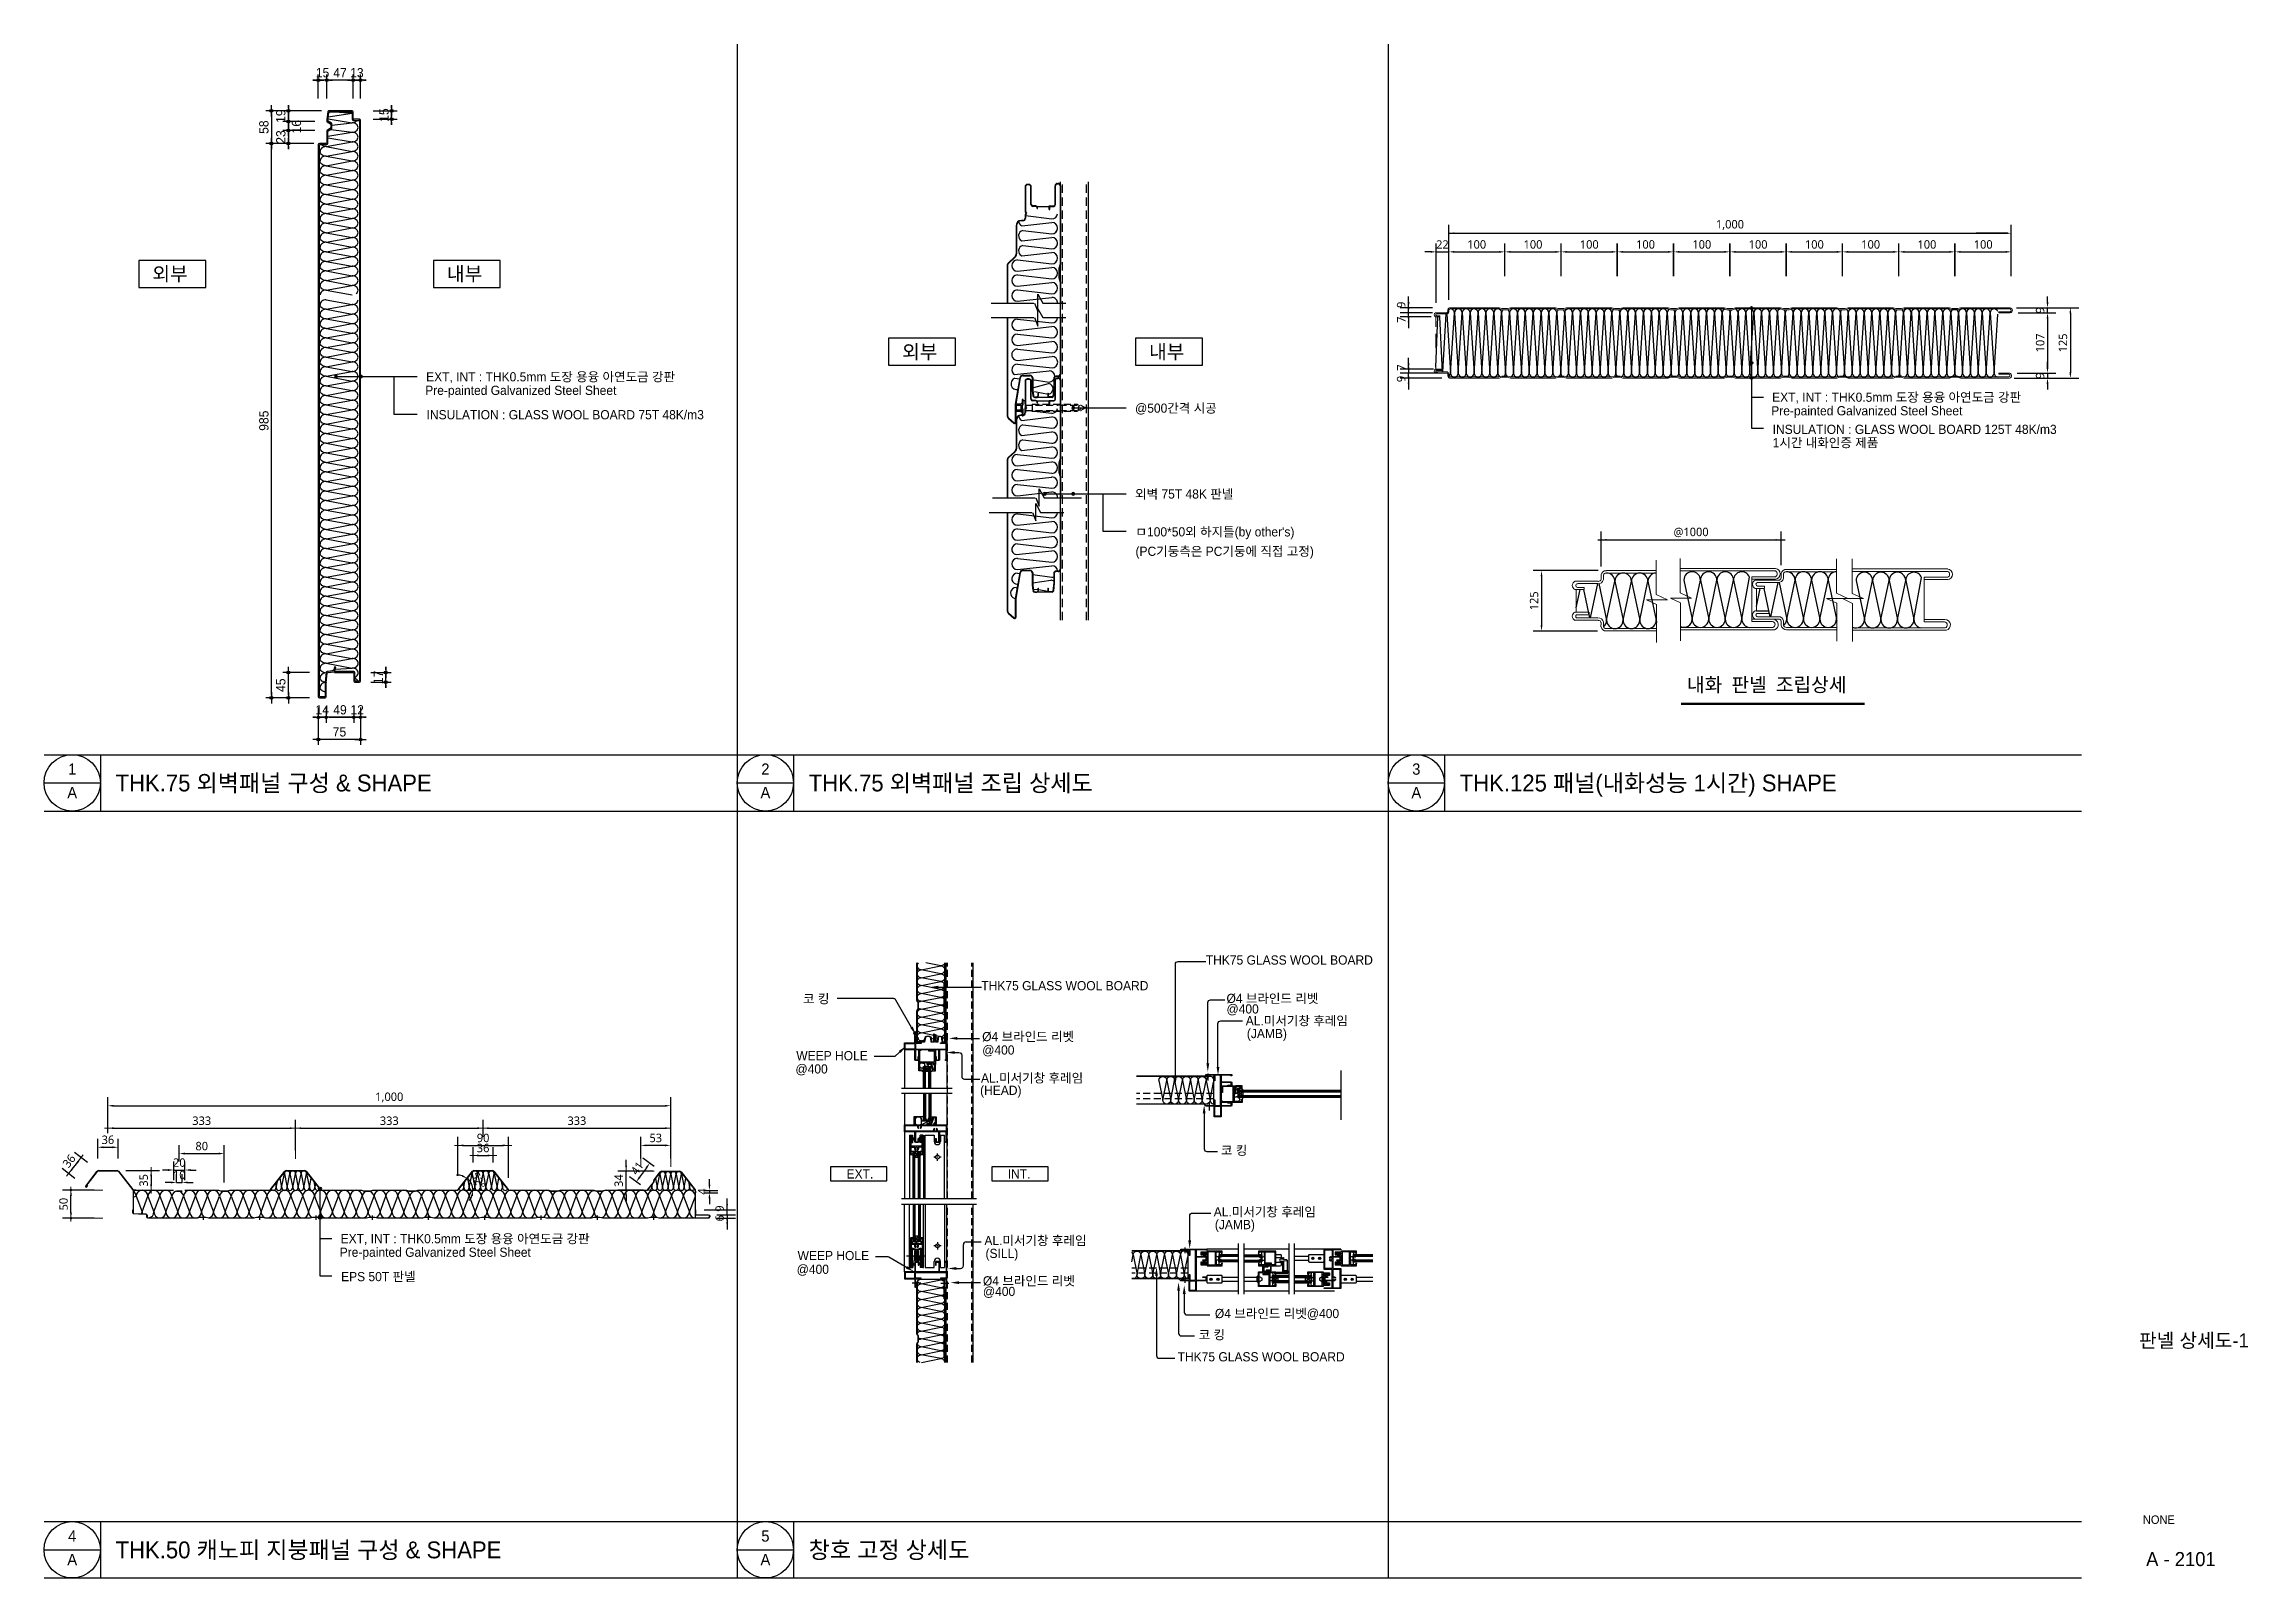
# Model space of a CAD drawing. Header units: millimetres. Extents: x 50863 to 79787, y -43062 to -37468.
# Drawn here: x 50863 to 54779, y -40217 to -37492 of the extents above; entities that cross this region are included whole.
import ezdxf
from ezdxf.enums import TextEntityAlignment as Align

# ---------------------------------------------------------------- set-up
doc = ezdxf.new("R2010")
doc.units = ezdxf.units.MM
doc.header["$LTSCALE"] = 50
for name, pattern in [('AUSGEZOGEN', [0]), ('DASHED', [0.75, 0.5, -0.25]), ('HID', [2.3, 1.5, -0.8]), ('HIDDEN', [0.375, 0.25, -0.125]), ('새 블럭$0$DASHDOT', [30, 20, -5, 0, -5]), ('새 블럭$0$HID', [2.3, 1.5, -0.8]), ('새 블럭$0$HIDDEN', [0.375, 0.25, -0.125])]:
    doc.linetypes.add(name, pattern=pattern)
for name, color, linetype in [('1', 1, 'Continuous'), ('2', 7, 'Continuous'), ('4A.TEC FORM-TEXT', 3, 'Continuous'), ('4A.TEC TEXT 2', 3, 'Continuous'), ('6', 6, 'Continuous'), ('ARTINT-A1$0$MK', 3, 'Continuous'), ('ARTINT-A1$0$TEX', 7, 'Continuous'), ('BOLT', 7, 'Continuous'), ('DIM', 7, 'Continuous'), ('DO', 7, 'Continuous'), ('HAT', 5, 'Continuous'), ('HID', 7, 'HID'), ('HID-1', 4, 'Continuous'), ('SKIN', 2, 'Continuous'), ('TEXT', 3, 'Continuous'), ('WAL', 3, 'Continuous'), ('WOO', 5, 'Continuous'), ('새 블럭$0$2', 2, 'Continuous'), ('새 블럭$0$4', 4, 'Continuous'), ('새 블럭$0$ele', 3, 'Continuous'), ('새 블럭$0$HID', 6, '새 블럭$0$HID'), ('새 블럭$0$TEXT', 3, 'Continuous')]:
    doc.layers.add(name, color=color, linetype=linetype)
doc.styles.get("Standard").update_dxf_attribs({"font": 'txt.shx'})
doc.styles.add('나눔고딕', font='')
doc.styles.add('나눔고딕 7', font='')
doc.styles.add('돋움', font='')
doc.styles.add('돋움체', font='')
doc.styles.get('나눔고딕').set_extended_font_data('Dotum')
doc.styles.get('나눔고딕 7').set_extended_font_data('NanumGothic')
doc.styles.get('돋움').set_extended_font_data('Dotum')
doc.styles.get('돋움체').set_extended_font_data('DotumChe')
doc.dimstyles.new('DIM_600(외부치수)', dxfattribs={"dimscale": 400, "dimtxt": 3.3, "dimasz": 1, "dimexe": 2, "dimexo": 2, "dimgap": 1, "dimtad": 1, "dimdec": 0, "dimdsep": 46, "dimlunit": 6, "dimtxsty": '나눔고딕', "dimblk1": 'DIMDOT', "dimblk2": 'DIMDOT', "dimsah": 1, "dimcen": 2.5, "dimdle": 1.5, "dimclrd": 8, "dimclre": 8, "dimclrt": 3, "dimadec": 0, "dimazin": 0, "dimtfac": 1, "dimtdec": 0, "dimtix": 1, "dimtmove": 2, "dimatfit": 3, "dimldrblk": 'DIMDOT', "dimfxl": 0, "dimtvp": 1, "dimtolj": 1, "dimtzin": 0, "dimarcsym": 0})
doc.dimstyles.get("Standard").update_dxf_attribs({"dimtxt": 3, "dimasz": 3, "dimexe": 1.25, "dimexo": 3, "dimgap": 1, "dimtad": 1, "dimdec": 0, "dimzin": 1, "dimdsep": 46, "dimlunit": 6, "dimtxsty": 'Standard', "dimcen": 2.5, "dimadec": 0, "dimazin": 0, "dimtfac": 1, "dimtdec": 0, "dimtix": 1, "dimtmove": 2, "dimatfit": 3, "dimfxl": 0, "dimtolj": 1, "dimtzin": 1, "dimarcsym": 0})

msp = doc.modelspace()

# ---------------------------------------------------------------- texts
at = {"layer": '4A.TEC FORM-TEXT', "style": '돋움'}
msp.add_text('A - 2101', height=25, dxfattribs=at).set_placement((54659.6, -40196.2), align=Align.CENTER)
at = {"layer": '4A.TEC TEXT 2', "style": '나눔고딕'}
for s, height, p in [('판넬 상세도-1', 25, (54682.7, -39807.8)), ('NONE', 15, (54620.4, -40121.2))]:
    msp.add_text(s, height=height, dxfattribs=at).set_placement(p, align=Align.CENTER)
at = {"layer": 'ARTINT-A1$0$MK', "style": '돋움'}
for s, p in [('1', (50912.7, -38790.2)), ('2', (52144.4, -38790.2)), ('3', (53301, -38790.2)), ('A', (50912.7, -38832.1)), ('A', (52144.4, -38832.1)), ('A', (53301, -38832.1)), ('4', (50912.7, -40152.7)), ('5', (52144.4, -40152.7)), ('A', (50912.7, -40194.6)), ('A', (52144.4, -40194.6))]:
    msp.add_text(s, height=20, dxfattribs=at).set_placement(p, align=Align.CENTER)
for s, p in [('THK.75 외벽패널 구성 & SHAPE', (50989.7, -38819.9)), ('THK.75 외벽패널 조립 상세도', (52221.4, -38819.9)), ('THK.125 패널(내화성능 1시간) SHAPE', (53378.1, -38819.9)), ('THK.50 캐노피 지붕패널 구성 & SHAPE', (50989.7, -40182.4)), ('창호 고정 상세도', (52221.4, -40182.4))]:
    msp.add_text(s, height=30, dxfattribs=at).set_placement(p)
at = {"layer": 'ARTINT-A1$0$TEX', "style": '돋움'}
for s, height, p in [('Pre-painted Galvanized Steel Sheet', 16.335, (51539.9, -38115.5)), ('EXT, INT : THK0.5mm 도장 용융 아연도금 강판', 16.335, (51541.5, -38091.4)), ('@500간격 시공', 16.33, (52801.2, -38147.1)), ('Pre-painted Galvanized Steel Sheet', 16.335, (53931.6, -38151.8)), ('EXT, INT : THK0.5mm 도장 용융 아연도금 강판', 16.335, (53933.2, -38127.7)), ('INSULATION : GLASS WOOL BOARD 75T 48K/m3', 16.335, (51542.3, -38158.8)), ('INSULATION : GLASS WOOL BOARD 125T 48K/m3', 16.335, (53934.1, -38184.8)), ('1시간 내화인증 제품', 16.335, (53934.1, -38208.5)), ('외벽 75T 48K 판넬', 16.335, (52801.2, -38299.6)), ("ㅁ100*50외 하지틀(by other's)", 16.335, (52802, -38366.9)), ('(PC기둥측은 PC기둥에 직접 고정)', 16.335, (52802, -38401.4)), ('THK75 GLASS WOOL BOARD', 16.335, (52926.9, -39127.6)), ('THK75 GLASS WOOL BOARD', 16.335, (52528.1, -39173.2)), ('코 킹', 16.33, (52211.3, -39196.4)), ('%%c4 브라인드 리벳', 16.335, (52963.7, -39195.8)), ('@400', 16.33, (52963.7, -39214.5)), ('AL.미서기창 후레임', 16.335, (52997.9, -39235.4)), ('%%c4 브라인드 리벳', 16.335, (52529.6, -39263.6)), ('@400', 16.33, (52529.6, -39287.4)), ('(JAMB)', 16.33, (52999.9, -39258.2)), ('WEEP HOLE', 16.33, (52199.3, -39297.5)), ('@400', 16.33, (52197.8, -39321.1)), ('(HEAD)', 16.33, (52525.9, -39359.1)), ('AL.미서기창 후레임', 16.335, (52527.5, -39337.1)), ('코 킹', 16.33, (52953.8, -39465.7)), ('EXT.', 16.33, (52288.6, -39507.6)), ('INT.', 16.33, (52575, -39507.6)), ('AL.미서기창 후레임', 16.335, (52941, -39574.9)), ('(JAMB)', 16.33, (52943, -39597.6)), ('EXT, INT : THK0.5mm 도장 용융 아연도금 강판', 16.335, (51389.6, -39622.7)), ('AL.미서기창 후레임', 16.335, (52533.5, -39626)), ('Pre-painted Galvanized Steel Sheet', 16.335, (51387.9, -39646.7)), ('WEEP HOLE', 16.33, (52201.6, -39652.6)), ('@400', 16.33, (52200, -39677)), ('(SILL)', 16.33, (52535.5, -39648.8)), ('EPS 50T 판넬', 16.33, (51390.4, -39690)), ('%%c4 브라인드 리벳', 16.335, (52530.9, -39697.6)), ('@400', 16.33, (52530.9, -39716.4)), ('%%C4 브라인드 리벳@400', 16.335, (52943.1, -39755.6)), ('코 킹', 16.33, (52914.2, -39793.3)), ('THK75 GLASS WOOL BOARD', 16.335, (52876.9, -39832.5))]:
    msp.add_text(s, height=height, dxfattribs=at).set_placement(p)
at = {"layer": 'TEXT', "linetype": 'Continuous', "style": '돋움체'}
for s, p in [('외부', (52387.4, -38038.9)), ('내부', (52826.1, -38038.9)), ('내화 판넬 조립상세', (53782, -38630.3))]:
    msp.add_text(s, height=25, dxfattribs=at).set_placement(p, align=Align.MIDDLE_LEFT)

# ---------------------------------------------------------------- blocks, each defined once
blk = doc.blocks.new('POT')
at = {"layer": 'TEXT', "color": 4, "linetype": 'Continuous'}
for radius in [0.5, 0.25]:
    blk.add_circle((0, 0), radius, dxfattribs=at)
blk = doc.blocks.new('*D20')
at = {"layer": 'Defpoints', "color": 0}
for p in [(50910.5, -39528.1), (50966.9, -39528.1), (50966.9, -39578.1)]:
    blk.add_point(p, dxfattribs=at)
at = {"layer": 'DIM', "color": 7, "linetype": 'Continuous', "lineweight": -2, "ltscale": 1000}
for p, q in [((50951.9, -39528.1), (50895.5, -39528.1)), ((50951.9, -39578.1), (50895.5, -39578.1))]:
    blk.add_line(p, q, dxfattribs=at)
at = {"layer": 'DIM', "color": 0, "linetype": 'Continuous', "lineweight": -2, "ltscale": 1000}
blk.add_line((50910.5, -39568.1), (50910.5, -39538.1), dxfattribs=at)
at = {"layer": 'DIM', "color": 0}
for points in [[(50912.2, -39538.1), (50908.8, -39538.1), (50910.5, -39528.1)], [(50908.8, -39568.1), (50912.2, -39568.1), (50910.5, -39578.1)]]:
    blk.add_solid(points, dxfattribs=at)
at = {"layer": 'DIM', "color": 3, "insert": (50897.3, -39553.1), "char_height": 15, "attachment_point": 5, "rotation": 90, "style": '나눔고딕 7'}
blk.add_mtext('\\A1;50', dxfattribs=at)
blk = doc.blocks.new('*D21')
at = {"layer": 'Defpoints', "color": 0}
for p in [(51976.1, -39378.3), (50976.1, -39442.2), (51976.1, -39487)]:
    blk.add_point(p, dxfattribs=at)
at = {"layer": 'DIM', "color": 7, "linetype": 'Continuous', "lineweight": -2, "ltscale": 1000}
for p, q in [((50976.1, -39427.2), (50976.1, -39363.3)), ((51976.1, -39472), (51976.1, -39363.3))]:
    blk.add_line(p, q, dxfattribs=at)
at = {"layer": 'DIM', "color": 0, "linetype": 'Continuous', "lineweight": -2, "ltscale": 1000}
blk.add_line((50986.1, -39378.3), (51966.1, -39378.3), dxfattribs=at)
at = {"layer": 'DIM', "color": 0}
for points in [[(50986.1, -39376.7), (50986.1, -39380), (50976.1, -39378.3)], [(51966.1, -39380), (51966.1, -39376.7), (51976.1, -39378.3)]]:
    blk.add_solid(points, dxfattribs=at)
at = {"layer": 'DIM', "color": 3, "insert": (51476.1, -39363.7), "char_height": 15, "attachment_point": 5, "style": '나눔고딕 7'}
blk.add_mtext('\\A1;1,000', dxfattribs=at)
blk = doc.blocks.new('*D22')
at = {"layer": 'Defpoints', "color": 0}
for p in [(51309.5, -39418.2), (50976.1, -39442.2), (51309.5, -39472.8)]:
    blk.add_point(p, dxfattribs=at)
at = {"layer": 'DIM', "color": 7, "linetype": 'Continuous', "lineweight": -2, "ltscale": 1000}
for p, q in [((50976.1, -39427.2), (50976.1, -39403.2)), ((51309.5, -39457.8), (51309.5, -39403.2))]:
    blk.add_line(p, q, dxfattribs=at)
at = {"layer": 'DIM', "color": 0, "linetype": 'Continuous', "lineweight": -2, "ltscale": 1000}
blk.add_line((50986.1, -39418.2), (51299.5, -39418.2), dxfattribs=at)
at = {"layer": 'DIM', "color": 0}
for points in [[(50986.1, -39416.5), (50986.1, -39419.8), (50976.1, -39418.2)], [(51299.5, -39419.8), (51299.5, -39416.5), (51309.5, -39418.2)]]:
    blk.add_solid(points, dxfattribs=at)
at = {"layer": 'DIM', "color": 3, "insert": (51142.8, -39405), "char_height": 15, "attachment_point": 5, "style": '나눔고딕 7'}
blk.add_mtext('\\A1;333', dxfattribs=at)
blk = doc.blocks.new('*D23')
at = {"layer": 'Defpoints', "color": 0}
for p in [(51642.8, -39418.2), (51642.8, -39448.8), (51309.5, -39472.8)]:
    blk.add_point(p, dxfattribs=at)
at = {"layer": 'DIM', "color": 7, "linetype": 'Continuous', "lineweight": -2, "ltscale": 1000}
for p, q in [((51309.5, -39457.8), (51309.5, -39403.2)), ((51642.8, -39433.8), (51642.8, -39403.2))]:
    blk.add_line(p, q, dxfattribs=at)
at = {"layer": 'DIM', "color": 0, "linetype": 'Continuous', "lineweight": -2, "ltscale": 1000}
blk.add_line((51319.5, -39418.2), (51632.8, -39418.2), dxfattribs=at)
at = {"layer": 'DIM', "color": 0}
for points in [[(51319.5, -39416.5), (51319.5, -39419.8), (51309.5, -39418.2)], [(51632.8, -39419.8), (51632.8, -39416.5), (51642.8, -39418.2)]]:
    blk.add_solid(points, dxfattribs=at)
at = {"layer": 'DIM', "color": 3, "insert": (51476.1, -39405), "char_height": 15, "attachment_point": 5, "style": '나눔고딕 7'}
blk.add_mtext('\\A1;333', dxfattribs=at)
blk = doc.blocks.new('*D24')
at = {"layer": 'Defpoints', "color": 0}
for p in [(51976.1, -39418.2), (51642.8, -39448.8), (51976.1, -39487)]:
    blk.add_point(p, dxfattribs=at)
at = {"layer": 'DIM', "color": 7, "linetype": 'Continuous', "lineweight": -2, "ltscale": 1000}
for p, q in [((51642.8, -39433.8), (51642.8, -39403.2)), ((51976.1, -39472), (51976.1, -39403.2))]:
    blk.add_line(p, q, dxfattribs=at)
at = {"layer": 'DIM', "color": 0, "linetype": 'Continuous', "lineweight": -2, "ltscale": 1000}
blk.add_line((51652.8, -39418.2), (51966.1, -39418.2), dxfattribs=at)
at = {"layer": 'DIM', "color": 0}
for points in [[(51652.8, -39416.5), (51652.8, -39419.8), (51642.8, -39418.2)], [(51966.1, -39419.8), (51966.1, -39416.5), (51976.1, -39418.2)]]:
    blk.add_solid(points, dxfattribs=at)
at = {"layer": 'DIM', "color": 3, "insert": (51809.5, -39405), "char_height": 15, "attachment_point": 5, "style": '나눔고딕 7'}
blk.add_mtext('\\A1;333', dxfattribs=at)
blk = doc.blocks.new('*D25')
at = {"layer": 'Defpoints', "color": 0}
for p in [(50994.1, -39452.1), (50958.1, -39487), (50994.1, -39487)]:
    blk.add_point(p, dxfattribs=at)
at = {"layer": 'DIM', "color": 7, "linetype": 'Continuous', "lineweight": -2, "ltscale": 1000}
for p, q in [((50958.1, -39472), (50958.1, -39437.1)), ((50994.1, -39472), (50994.1, -39437.1))]:
    blk.add_line(p, q, dxfattribs=at)
at = {"layer": 'DIM', "color": 0, "linetype": 'Continuous', "lineweight": -2, "ltscale": 1000}
blk.add_line((50968.1, -39452.1), (50984.1, -39452.1), dxfattribs=at)
at = {"layer": 'DIM', "color": 0}
for points in [[(50968.1, -39450.4), (50968.1, -39453.8), (50958.1, -39452.1)], [(50984.1, -39453.8), (50984.1, -39450.4), (50994.1, -39452.1)]]:
    blk.add_solid(points, dxfattribs=at)
at = {"layer": 'DIM', "color": 3, "insert": (50976.1, -39438.9), "char_height": 15, "attachment_point": 5, "style": '나눔고딕 7'}
blk.add_mtext('\\A1;36', dxfattribs=at)
blk = doc.blocks.new('*D26')
at = {"layer": 'Defpoints', "color": 0}
for p in [(50928.6, -39470.5), (50951.6, -39488.5), (50929.5, -39516.9)]:
    blk.add_point(p, dxfattribs=at)
at = {"layer": 'DIM', "color": 7, "linetype": 'Continuous', "lineweight": -2, "ltscale": 1000}
for p, q in [((50939.8, -39479.3), (50916.8, -39461.2)), ((50917.6, -39507.6), (50894.6, -39489.6))]:
    blk.add_line(p, q, dxfattribs=at)
at = {"layer": 'DIM', "color": 0, "linetype": 'Continuous', "lineweight": -2, "ltscale": 1000}
blk.add_line((50912.6, -39491), (50922.5, -39478.4), dxfattribs=at)
at = {"layer": 'DIM', "color": 0}
for points in [[(50923.8, -39479.4), (50921.1, -39477.3), (50928.6, -39470.5)], [(50911.3, -39489.9), (50913.9, -39492), (50906.4, -39498.8)]]:
    blk.add_solid(points, dxfattribs=at)
at = {"layer": 'DIM', "color": 3, "insert": (50907.2, -39476.5), "char_height": 15, "attachment_point": 5, "rotation": 51.953, "style": '나눔고딕 7'}
blk.add_mtext('\\A1;36', dxfattribs=at)
blk = doc.blocks.new('*D27')
at = {"layer": 'Defpoints', "color": 0}
for p in [(50992.7, -39493.6), (51023.4, -39528.1), (51052.9, -39528.1)]:
    blk.add_point(p, dxfattribs=at)
at = {"layer": 'DIM', "color": 7, "linetype": 'Continuous', "lineweight": -2, "ltscale": 1000}
for p, q in [((51007.7, -39493.6), (51067.9, -39493.6)), ((51038.4, -39528.1), (51067.9, -39528.1))]:
    blk.add_line(p, q, dxfattribs=at)
at = {"layer": 'DIM', "color": 0, "linetype": 'Continuous', "lineweight": -2, "ltscale": 1000}
blk.add_line((51052.9, -39503.6), (51052.9, -39518.1), dxfattribs=at)
at = {"layer": 'DIM', "color": 0}
for points in [[(51054.6, -39503.6), (51051.2, -39503.6), (51052.9, -39493.6)], [(51051.2, -39518.1), (51054.6, -39518.1), (51052.9, -39528.1)]]:
    blk.add_solid(points, dxfattribs=at)
at = {"layer": 'DIM', "color": 3, "insert": (51039.7, -39510.9), "char_height": 15, "attachment_point": 5, "rotation": 90, "style": '나눔고딕 7'}
blk.add_mtext('\\A1;35', dxfattribs=at)
blk = doc.blocks.new('*D28')
at = {"layer": 'Defpoints', "color": 0}
for p in [(51113, -39492.5), (51093, -39525.3), (51113, -39525.3)]:
    blk.add_point(p, dxfattribs=at)
at = {"layer": 'DIM', "color": 0, "linetype": 'Continuous', "lineweight": -2, "ltscale": 1000}
for p, q in [((51083, -39492.5), (51073, -39492.5)), ((51093, -39492.5), (51113, -39492.5)), ((51123, -39492.5), (51133, -39492.5))]:
    blk.add_line(p, q, dxfattribs=at)
at = {"layer": 'DIM', "color": 7, "linetype": 'Continuous', "lineweight": -2, "ltscale": 1000}
for p, q in [((51093, -39510.3), (51093, -39477.5)), ((51113, -39510.3), (51113, -39477.5))]:
    blk.add_line(p, q, dxfattribs=at)
at = {"layer": 'DIM', "color": 0}
for points in [[(51083, -39494.2), (51083, -39490.8), (51093, -39492.5)], [(51123, -39490.8), (51123, -39494.2), (51113, -39492.5)]]:
    blk.add_solid(points, dxfattribs=at)
at = {"layer": 'DIM', "color": 3, "insert": (51103, -39479.4), "char_height": 15, "attachment_point": 5, "style": '나눔고딕 7'}
blk.add_mtext('\\A1;20', dxfattribs=at)
blk = doc.blocks.new('*D29')
at = {"layer": 'Defpoints', "color": 0}
for p in [(51098, -39529.6), (51107.8, -39514.6), (51107.8, -39529.6)]:
    blk.add_point(p, dxfattribs=at)
at = {"layer": 'DIM', "color": 7, "linetype": 'Continuous', "lineweight": -2, "ltscale": 1000}
for p, q in [((51098, -39514.6), (51098, -39499.6)), ((51107.8, -39514.6), (51107.8, -39499.6))]:
    blk.add_line(p, q, dxfattribs=at)
at = {"layer": 'DIM', "color": 0, "linetype": 'Continuous', "lineweight": -2, "ltscale": 1000}
for p, q in [((51088, -39514.6), (51078, -39514.6)), ((51098, -39514.6), (51107.8, -39514.6)), ((51117.8, -39514.6), (51127.8, -39514.6))]:
    blk.add_line(p, q, dxfattribs=at)
at = {"layer": 'DIM', "color": 0}
for points in [[(51088, -39516.3), (51088, -39512.9), (51098, -39514.6)], [(51117.8, -39512.9), (51117.8, -39516.3), (51107.8, -39514.6)]]:
    blk.add_solid(points, dxfattribs=at)
at = {"layer": 'DIM', "color": 3, "insert": (51102.9, -39501.5), "char_height": 15, "attachment_point": 5, "style": '나눔고딕 7'}
blk.add_mtext('\\A1;10', dxfattribs=at)
blk = doc.blocks.new('*D30')
at = {"layer": 'Defpoints', "color": 0}
for p in [(51182.8, -39463.3), (51103, -39492.5), (51182.8, -39529.6)]:
    blk.add_point(p, dxfattribs=at)
at = {"layer": 'DIM', "color": 7, "linetype": 'Continuous', "lineweight": -2, "ltscale": 1000}
for p, q in [((51103, -39477.5), (51103, -39448.3)), ((51182.8, -39514.6), (51182.8, -39448.3))]:
    blk.add_line(p, q, dxfattribs=at)
at = {"layer": 'DIM', "color": 0, "linetype": 'Continuous', "lineweight": -2, "ltscale": 1000}
blk.add_line((51113, -39463.3), (51172.8, -39463.3), dxfattribs=at)
at = {"layer": 'DIM', "color": 0}
for points in [[(51113, -39461.6), (51113, -39465), (51103, -39463.3)], [(51172.8, -39465), (51172.8, -39461.6), (51182.8, -39463.3)]]:
    blk.add_solid(points, dxfattribs=at)
at = {"layer": 'DIM', "color": 3, "insert": (51142.9, -39450.1), "char_height": 15, "attachment_point": 5, "style": '나눔고딕 7'}
blk.add_mtext('\\A1;80', dxfattribs=at)
blk = doc.blocks.new('*D31')
at = {"layer": 'Defpoints', "color": 0}
for p in [(51687.8, -39448.8), (51597.8, -39517.7), (51687.8, -39521.5)]:
    blk.add_point(p, dxfattribs=at)
at = {"layer": 'DIM', "color": 7, "linetype": 'Continuous', "lineweight": -2, "ltscale": 1000}
for p, q in [((51597.8, -39502.7), (51597.8, -39433.8)), ((51687.8, -39506.5), (51687.8, -39433.8))]:
    blk.add_line(p, q, dxfattribs=at)
at = {"layer": 'DIM', "color": 0, "linetype": 'Continuous', "lineweight": -2, "ltscale": 1000}
blk.add_line((51607.8, -39448.8), (51677.8, -39448.8), dxfattribs=at)
at = {"layer": 'DIM', "color": 0}
for points in [[(51607.8, -39447.1), (51607.8, -39450.4), (51597.8, -39448.8)], [(51677.8, -39450.4), (51677.8, -39447.1), (51687.8, -39448.8)]]:
    blk.add_solid(points, dxfattribs=at)
at = {"layer": 'DIM', "color": 3, "insert": (51642.8, -39435.6), "char_height": 15, "attachment_point": 5, "style": '나눔고딕 7'}
blk.add_mtext('\\A1;90', dxfattribs=at)
blk = doc.blocks.new('*D32')
at = {"layer": 'Defpoints', "color": 0}
for p in [(51660.7, -39466.7), (51625, -39493.9), (51660.7, -39493.9)]:
    blk.add_point(p, dxfattribs=at)
at = {"layer": 'DIM', "color": 7, "linetype": 'Continuous', "lineweight": -2, "ltscale": 1000}
for p, q in [((51625, -39478.9), (51625, -39451.7)), ((51660.7, -39478.9), (51660.7, -39451.7))]:
    blk.add_line(p, q, dxfattribs=at)
at = {"layer": 'DIM', "color": 0, "linetype": 'Continuous', "lineweight": -2, "ltscale": 1000}
blk.add_line((51635, -39466.7), (51650.7, -39466.7), dxfattribs=at)
at = {"layer": 'DIM', "color": 0}
for points in [[(51635, -39465), (51635, -39468.4), (51625, -39466.7)], [(51650.7, -39468.4), (51650.7, -39465), (51660.7, -39466.7)]]:
    blk.add_solid(points, dxfattribs=at)
at = {"layer": 'DIM', "color": 3, "insert": (51642.8, -39453.5), "char_height": 15, "attachment_point": 5, "style": '나눔고딕 7'}
blk.add_mtext('\\A1;36', dxfattribs=at)
blk = doc.blocks.new('*D33')
at = {"layer": 'Defpoints', "color": 0}
for p in [(51624.3, -39495.1), (51526.8, -39528.6), (51596.6, -39528.6), (51599, -39527.4), (51623.7, -39520.6)]:
    blk.add_point(p, dxfattribs=at)
at = {"layer": 'DIM', "color": 7, "linetype": 'Continuous', "lineweight": -2, "ltscale": 1000}
blk.add_line((51613.1, -39528.6), (51639.9, -39528.6), dxfattribs=at)
at = {"layer": 'DIM', "color": 0, "linetype": 'Continuous', "lineweight": -2, "ltscale": 1000}
for start, end in [(73.4325, 94.9121), (0, 51.953), (317.0409, 338.5204)]:
    blk.add_arc((51598.1, -39528.6), 26.8, start, end, dxfattribs=at)
at = {"layer": 'DIM', "color": 0}
for points in [[(51604.9, -39504.4), (51606.5, -39501.4), (51614.6, -39507.5)], [(51624.7, -39538.7), (51621.4, -39538.1), (51624.9, -39528.6)]]:
    blk.add_solid(points, dxfattribs=at)
at = {"layer": 'DIM', "color": 3, "insert": (51634, -39511.1), "char_height": 15, "attachment_point": 5, "rotation": 295.9765, "style": '나눔고딕 7'}
blk.add_mtext('\\A1;52%%d', dxfattribs=at)
blk = doc.blocks.new('*D34')
at = {"layer": 'Defpoints', "color": 0}
for p in [(51923.1, -39448.8), (51923.1, -39487), (51976.1, -39487)]:
    blk.add_point(p, dxfattribs=at)
at = {"layer": 'DIM', "color": 7, "linetype": 'Continuous', "lineweight": -2, "ltscale": 1000}
for p, q in [((51923.1, -39472), (51923.1, -39433.8)), ((51976.1, -39472), (51976.1, -39433.8))]:
    blk.add_line(p, q, dxfattribs=at)
at = {"layer": 'DIM', "color": 0, "linetype": 'Continuous', "lineweight": -2, "ltscale": 1000}
blk.add_line((51966.1, -39448.8), (51933.1, -39448.8), dxfattribs=at)
at = {"layer": 'DIM', "color": 0}
for points in [[(51933.1, -39447.1), (51933.1, -39450.4), (51923.1, -39448.8)], [(51966.1, -39450.4), (51966.1, -39447.1), (51976.1, -39448.8)]]:
    blk.add_solid(points, dxfattribs=at)
at = {"layer": 'DIM', "color": 3, "insert": (51949.6, -39435.6), "char_height": 15, "attachment_point": 5, "style": '나눔고딕 7'}
blk.add_mtext('\\A1;53', dxfattribs=at)
blk = doc.blocks.new('*D35')
at = {"layer": 'Defpoints', "color": 0}
for p in [(51897, -39494.6), (51960.1, -39494.6), (51933.7, -39528.1)]:
    blk.add_point(p, dxfattribs=at)
at = {"layer": 'DIM', "color": 7, "linetype": 'Continuous', "lineweight": -2, "ltscale": 1000}
for p, q in [((51945.1, -39494.6), (51882, -39494.6)), ((51918.7, -39528.1), (51882, -39528.1))]:
    blk.add_line(p, q, dxfattribs=at)
at = {"layer": 'DIM', "color": 0, "linetype": 'Continuous', "lineweight": -2, "ltscale": 1000}
for p, q in [((51897, -39484.6), (51897, -39474.6)), ((51897, -39528.1), (51897, -39494.6)), ((51897, -39538.1), (51897, -39548.1))]:
    blk.add_line(p, q, dxfattribs=at)
at = {"layer": 'DIM', "color": 0}
for points in [[(51895.3, -39484.6), (51898.6, -39484.6), (51897, -39494.6)], [(51898.6, -39538.1), (51895.3, -39538.1), (51897, -39528.1)]]:
    blk.add_solid(points, dxfattribs=at)
at = {"layer": 'DIM', "color": 3, "insert": (51883.8, -39511.4), "char_height": 15, "attachment_point": 5, "rotation": 90, "style": '나눔고딕 7'}
blk.add_mtext('\\A1;34', dxfattribs=at)
blk = doc.blocks.new('*D36')
at = {"layer": 'Defpoints', "color": 0}
for p in [(51958.8, -39494.9), (51914.9, -39513.4), (51934.8, -39527.8)]:
    blk.add_point(p, dxfattribs=at)
at = {"layer": 'DIM', "color": 7, "linetype": 'Continuous', "lineweight": -2, "ltscale": 1000}
for p, q in [((51946.6, -39486.1), (51926.8, -39471.6)), ((51922.7, -39519), (51902.8, -39504.6))]:
    blk.add_line(p, q, dxfattribs=at)
at = {"layer": 'DIM', "color": 0, "linetype": 'Continuous', "lineweight": -2, "ltscale": 1000}
blk.add_line((51933, -39488.5), (51920.8, -39505.3), dxfattribs=at)
at = {"layer": 'DIM', "color": 0}
for points in [[(51919.5, -39504.3), (51922.2, -39506.3), (51914.9, -39513.4)], [(51934.4, -39489.5), (51931.7, -39487.6), (51938.9, -39480.4)]]:
    blk.add_solid(points, dxfattribs=at)
at = {"layer": 'DIM', "color": 3, "insert": (51916.4, -39489.3), "char_height": 15, "attachment_point": 5, "rotation": 53.9852, "style": '나눔고딕 7'}
blk.add_mtext('\\A1;41', dxfattribs=at)
blk = doc.blocks.new('*D37')
at = {"layer": 'Defpoints', "color": 0}
for p in [(52020.2, -39528.8), (52020.4, -39532.9), (52045, -39532.9)]:
    blk.add_point(p, dxfattribs=at)
at = {"layer": 'DIM', "color": 0, "linetype": 'Continuous', "lineweight": -2, "ltscale": 1000}
for p, q in [((52045, -39518.8), (52045, -39508.8)), ((52045, -39528.8), (52045, -39532.9)), ((52045, -39542.9), (52045, -39552.9))]:
    blk.add_line(p, q, dxfattribs=at)
at = {"layer": 'DIM', "color": 7, "linetype": 'Continuous', "lineweight": -2, "ltscale": 1000}
for p, q in [((52035.2, -39528.8), (52060, -39528.8)), ((52035.4, -39532.9), (52060, -39532.9))]:
    blk.add_line(p, q, dxfattribs=at)
at = {"layer": 'DIM', "color": 0}
for points in [[(52043.3, -39518.8), (52046.6, -39518.8), (52045, -39528.8)], [(52046.6, -39542.9), (52043.3, -39542.9), (52045, -39532.9)]]:
    blk.add_solid(points, dxfattribs=at)
at = {"layer": 'DIM', "color": 3, "insert": (52032, -39530.8), "char_height": 15, "attachment_point": 5, "rotation": 90, "style": '나눔고딕 7'}
blk.add_mtext('\\A1;4', dxfattribs=at)
blk = doc.blocks.new('*D38')
at = {"layer": 'Defpoints', "color": 0}
for p in [(52042.9, -39572.1), (52042.9, -39578.1), (52076.4, -39578.1)]:
    blk.add_point(p, dxfattribs=at)
at = {"layer": 'DIM', "color": 7, "linetype": 'Continuous', "lineweight": -2, "ltscale": 1000}
for p, q in [((52057.9, -39572.1), (52091.4, -39572.1)), ((52057.9, -39578.1), (52091.4, -39578.1))]:
    blk.add_line(p, q, dxfattribs=at)
at = {"layer": 'DIM', "color": 0, "linetype": 'Continuous', "lineweight": -2, "ltscale": 1000}
for p, q in [((52076.4, -39562.1), (52076.4, -39552.1)), ((52076.4, -39572.1), (52076.4, -39578.1)), ((52076.4, -39588.1), (52076.4, -39598.1))]:
    blk.add_line(p, q, dxfattribs=at)
at = {"layer": 'DIM', "color": 0}
for points in [[(52074.7, -39562.1), (52078, -39562.1), (52076.4, -39572.1)], [(52078, -39588.1), (52074.7, -39588.1), (52076.4, -39578.1)]]:
    blk.add_solid(points, dxfattribs=at)
at = {"layer": 'DIM', "color": 3, "insert": (52063.2, -39578.1), "char_height": 15, "attachment_point": 5, "rotation": 90, "style": '나눔고딕 7'}
blk.add_mtext('\\A1;6', dxfattribs=at)
blk = doc.blocks.new('*D39')
at = {"layer": 'Defpoints', "color": 0}
for p in [(52020.4, -39563.1), (52042.9, -39572.1), (52076.4, -39563.1)]:
    blk.add_point(p, dxfattribs=at)
at = {"layer": 'DIM', "color": 0, "linetype": 'Continuous', "lineweight": -2, "ltscale": 1000}
for p, q in [((52076.4, -39553.1), (52076.4, -39543.1)), ((52076.4, -39572.1), (52076.4, -39563.1)), ((52076.4, -39582.1), (52076.4, -39592.1))]:
    blk.add_line(p, q, dxfattribs=at)
at = {"layer": 'DIM', "color": 7, "linetype": 'Continuous', "lineweight": -2, "ltscale": 1000}
for p, q in [((52035.4, -39563.1), (52091.4, -39563.1)), ((52057.9, -39572.1), (52091.4, -39572.1))]:
    blk.add_line(p, q, dxfattribs=at)
at = {"layer": 'DIM', "color": 0}
for points in [[(52074.7, -39553.1), (52078, -39553.1), (52076.4, -39563.1)], [(52078, -39582.1), (52074.7, -39582.1), (52076.4, -39572.1)]]:
    blk.add_solid(points, dxfattribs=at)
at = {"layer": 'DIM', "color": 3, "insert": (52063.2, -39561.1), "char_height": 15, "attachment_point": 5, "rotation": 90, "style": '나눔고딕 7'}
blk.add_mtext('\\A1;9', dxfattribs=at)
blk = doc.blocks.new('*D40')
at = {"layer": 'Defpoints', "color": 0}
for p in [(53287.3, -38076.6), (53354.5, -38076.6), (53361.5, -38085.6)]:
    blk.add_point(p, dxfattribs=at)
at = {"layer": 'DIM', "color": 0, "linetype": 'Continuous', "lineweight": -2, "ltscale": 1000}
for p, q in [((53287.3, -38066.6), (53287.3, -38056.6)), ((53287.3, -38085.6), (53287.3, -38076.6)), ((53287.3, -38095.6), (53287.3, -38105.6))]:
    blk.add_line(p, q, dxfattribs=at)
at = {"layer": 'DIM', "color": 7, "linetype": 'Continuous', "lineweight": -2, "ltscale": 1000}
for p, q in [((53339.5, -38076.6), (53272.3, -38076.6)), ((53346.5, -38085.6), (53272.3, -38085.6))]:
    blk.add_line(p, q, dxfattribs=at)
at = {"layer": 'DIM', "color": 0}
for points in [[(53285.6, -38066.6), (53288.9, -38066.6), (53287.3, -38076.6)], [(53288.9, -38095.6), (53285.6, -38095.6), (53287.3, -38085.6)]]:
    blk.add_solid(points, dxfattribs=at)
at = {"layer": 'DIM', "color": 3, "insert": (53274.1, -38087.2), "char_height": 15, "attachment_point": 5, "rotation": 90, "style": '나눔고딕 7'}
blk.add_mtext('\\A1;9', dxfattribs=at)
blk = doc.blocks.new('*D41')
at = {"layer": 'Defpoints', "color": 0}
for p in [(53287.3, -38076.6), (53346.5, -38069.6), (53346.5, -38076.6)]:
    blk.add_point(p, dxfattribs=at)
at = {"layer": 'DIM', "color": 0, "linetype": 'Continuous', "lineweight": -2, "ltscale": 1000}
for p, q in [((53287.3, -38059.6), (53287.3, -38049.6)), ((53287.3, -38069.6), (53287.3, -38076.6)), ((53287.3, -38086.6), (53287.3, -38096.6))]:
    blk.add_line(p, q, dxfattribs=at)
at = {"layer": 'DIM', "color": 7, "linetype": 'Continuous', "lineweight": -2, "ltscale": 1000}
for p, q in [((53331.5, -38069.6), (53272.3, -38069.6)), ((53331.5, -38076.6), (53272.3, -38076.6))]:
    blk.add_line(p, q, dxfattribs=at)
at = {"layer": 'DIM', "color": 0}
for points in [[(53285.6, -38059.6), (53288.9, -38059.6), (53287.3, -38069.6)], [(53288.9, -38086.6), (53285.6, -38086.6), (53287.3, -38076.6)]]:
    blk.add_solid(points, dxfattribs=at)
at = {"layer": 'DIM', "color": 3, "insert": (53274.3, -38066.9), "char_height": 15, "attachment_point": 5, "rotation": 90, "style": '나눔고딕 7'}
blk.add_mtext('\\A1;7', dxfattribs=at)
blk = doc.blocks.new('*D42')
at = {"layer": 'Defpoints', "color": 0}
for p in [(53287.3, -37969.6), (53342.1, -37969.6), (53342.1, -37976.6)]:
    blk.add_point(p, dxfattribs=at)
at = {"layer": 'DIM', "color": 7, "linetype": 'Continuous', "lineweight": -2, "ltscale": 1000}
for p, q in [((53327.1, -37969.6), (53272.3, -37969.6)), ((53327.1, -37976.6), (53272.3, -37976.6))]:
    blk.add_line(p, q, dxfattribs=at)
at = {"layer": 'DIM', "color": 0, "linetype": 'Continuous', "lineweight": -2, "ltscale": 1000}
for p, q in [((53287.3, -37959.6), (53287.3, -37949.6)), ((53287.3, -37976.6), (53287.3, -37969.6)), ((53287.3, -37986.6), (53287.3, -37996.6))]:
    blk.add_line(p, q, dxfattribs=at)
at = {"layer": 'DIM', "color": 0}
for points in [[(53285.6, -37959.6), (53288.9, -37959.6), (53287.3, -37969.6)], [(53288.9, -37986.6), (53285.6, -37986.6), (53287.3, -37976.6)]]:
    blk.add_solid(points, dxfattribs=at)
at = {"layer": 'DIM', "color": 3, "insert": (53274.3, -37981.9), "char_height": 15, "attachment_point": 5, "rotation": 90, "style": '나눔고딕 7'}
blk.add_mtext('\\A1;7', dxfattribs=at)
blk = doc.blocks.new('*D43')
at = {"layer": 'Defpoints', "color": 0}
for p in [(53287.3, -37960.6), (53344.7, -37960.6), (53344.7, -37969.6)]:
    blk.add_point(p, dxfattribs=at)
at = {"layer": 'DIM', "color": 0, "linetype": 'Continuous', "lineweight": -2, "ltscale": 1000}
for p, q in [((53287.3, -37950.6), (53287.3, -37940.6)), ((53287.3, -37969.6), (53287.3, -37960.6)), ((53287.3, -37979.6), (53287.3, -37989.6))]:
    blk.add_line(p, q, dxfattribs=at)
at = {"layer": 'DIM', "color": 7, "linetype": 'Continuous', "lineweight": -2, "ltscale": 1000}
for p, q in [((53329.7, -37960.6), (53272.3, -37960.6)), ((53329.7, -37969.6), (53272.3, -37969.6))]:
    blk.add_line(p, q, dxfattribs=at)
at = {"layer": 'DIM', "color": 0}
for points in [[(53285.6, -37950.6), (53288.9, -37950.6), (53287.3, -37960.6)], [(53288.9, -37979.6), (53285.6, -37979.6), (53287.3, -37969.6)]]:
    blk.add_solid(points, dxfattribs=at)
at = {"layer": 'DIM', "color": 3, "insert": (53274.1, -37955.3), "char_height": 15, "attachment_point": 5, "rotation": 90, "style": '나눔고딕 7'}
blk.add_mtext('\\A1;9', dxfattribs=at)
blk = doc.blocks.new('*D44')
at = {"layer": 'Defpoints', "color": 0}
for p in [(54358.1, -37828.2), (54358.1, -37919.7), (53358.5, -37961.4)]:
    blk.add_point(p, dxfattribs=at)
at = {"layer": 'DIM', "color": 7, "linetype": 'Continuous', "lineweight": -2, "ltscale": 1000}
for p, q in [((53358.5, -37946.4), (53358.5, -37813.2)), ((54358.1, -37904.7), (54358.1, -37813.2))]:
    blk.add_line(p, q, dxfattribs=at)
at = {"layer": 'DIM', "color": 0, "linetype": 'Continuous', "lineweight": -2, "ltscale": 1000}
blk.add_line((53368.5, -37828.2), (54348.1, -37828.2), dxfattribs=at)
at = {"layer": 'DIM', "color": 0}
for points in [[(53368.5, -37826.6), (53368.5, -37829.9), (53358.5, -37828.2)], [(54348.1, -37829.9), (54348.1, -37826.6), (54358.1, -37828.2)]]:
    blk.add_solid(points, dxfattribs=at)
at = {"layer": 'DIM', "color": 3, "insert": (53858.3, -37813.6), "char_height": 15, "attachment_point": 5, "style": '나눔고딕 7'}
blk.add_mtext('\\A1;1,000', dxfattribs=at)
blk = doc.blocks.new('*D45')
at = {"layer": 'Defpoints', "color": 0}
for p in [(53358.5, -37861.3), (53358.5, -37919.7), (53336.4, -37966.6)]:
    blk.add_point(p, dxfattribs=at)
at = {"layer": 'DIM', "color": 0, "linetype": 'Continuous', "lineweight": -2, "ltscale": 1000}
for p, q in [((53326.4, -37861.3), (53316.4, -37861.3)), ((53336.4, -37861.3), (53358.5, -37861.3)), ((53368.5, -37861.3), (53378.5, -37861.3))]:
    blk.add_line(p, q, dxfattribs=at)
at = {"layer": 'DIM', "color": 7, "linetype": 'Continuous', "lineweight": -2, "ltscale": 1000}
for p, q in [((53336.4, -37951.6), (53336.4, -37846.3)), ((53358.5, -37904.7), (53358.5, -37846.3))]:
    blk.add_line(p, q, dxfattribs=at)
at = {"layer": 'DIM', "color": 0}
for points in [[(53326.4, -37863), (53326.4, -37859.7), (53336.4, -37861.3)], [(53368.5, -37859.7), (53368.5, -37863), (53358.5, -37861.3)]]:
    blk.add_solid(points, dxfattribs=at)
at = {"layer": 'DIM', "color": 3, "insert": (53347.4, -37848.3), "char_height": 15, "attachment_point": 5, "style": '나눔고딕 7'}
blk.add_mtext('\\A1;22', dxfattribs=at)
blk = doc.blocks.new('*D46')
at = {"layer": 'Defpoints', "color": 0}
for p in [(54353.8, -38076.6), (54353.8, -38085.8), (54422.6, -38085.8)]:
    blk.add_point(p, dxfattribs=at)
at = {"layer": 'DIM', "color": 0, "linetype": 'Continuous', "lineweight": -2, "ltscale": 1000}
for p, q in [((54422.6, -38066.6), (54422.6, -38056.6)), ((54422.6, -38076.6), (54422.6, -38085.8)), ((54422.6, -38095.8), (54422.6, -38105.8))]:
    blk.add_line(p, q, dxfattribs=at)
at = {"layer": 'DIM', "color": 7, "linetype": 'Continuous', "lineweight": -2, "ltscale": 1000}
for p, q in [((54368.8, -38076.6), (54437.6, -38076.6)), ((54368.8, -38085.8), (54437.6, -38085.8))]:
    blk.add_line(p, q, dxfattribs=at)
at = {"layer": 'DIM', "color": 0}
for points in [[(54420.9, -38066.6), (54424.2, -38066.6), (54422.6, -38076.6)], [(54424.2, -38095.8), (54420.9, -38095.8), (54422.6, -38085.8)]]:
    blk.add_solid(points, dxfattribs=at)
at = {"layer": 'DIM', "color": 3, "insert": (54409.4, -38081.2), "char_height": 15, "attachment_point": 5, "rotation": 90, "style": '나눔고딕 7'}
blk.add_mtext('\\A1;9', dxfattribs=at)
blk = doc.blocks.new('*D47')
at = {"layer": 'Defpoints', "color": 0}
for p in [(54352.2, -37960.6), (54356.1, -37969.6), (54422.6, -37960.6)]:
    blk.add_point(p, dxfattribs=at)
at = {"layer": 'DIM', "color": 0, "linetype": 'Continuous', "lineweight": -2, "ltscale": 1000}
for p, q in [((54422.6, -37950.6), (54422.6, -37940.6)), ((54422.6, -37969.6), (54422.6, -37960.6)), ((54422.6, -37979.6), (54422.6, -37989.6))]:
    blk.add_line(p, q, dxfattribs=at)
at = {"layer": 'DIM', "color": 7, "linetype": 'Continuous', "lineweight": -2, "ltscale": 1000}
for p, q in [((54367.2, -37960.6), (54437.6, -37960.6)), ((54371.1, -37969.6), (54437.6, -37969.6))]:
    blk.add_line(p, q, dxfattribs=at)
at = {"layer": 'DIM', "color": 0}
for points in [[(54420.9, -37950.6), (54424.2, -37950.6), (54422.6, -37960.6)], [(54424.2, -37979.6), (54420.9, -37979.6), (54422.6, -37969.6)]]:
    blk.add_solid(points, dxfattribs=at)
at = {"layer": 'DIM', "color": 3, "insert": (54409.4, -37965.1), "char_height": 15, "attachment_point": 5, "rotation": 90, "style": '나눔고딕 7'}
blk.add_mtext('\\A1;9', dxfattribs=at)
blk = doc.blocks.new('*D48')
at = {"layer": 'Defpoints', "color": 0}
for p in [(54355.2, -37969.6), (54355.2, -38076.6), (54422.6, -38076.6)]:
    blk.add_point(p, dxfattribs=at)
at = {"layer": 'DIM', "color": 7, "linetype": 'Continuous', "lineweight": -2, "ltscale": 1000}
for p, q in [((54370.2, -37969.6), (54437.6, -37969.6)), ((54370.2, -38076.6), (54437.6, -38076.6))]:
    blk.add_line(p, q, dxfattribs=at)
at = {"layer": 'DIM', "color": 0, "linetype": 'Continuous', "lineweight": -2, "ltscale": 1000}
blk.add_line((54422.6, -37979.6), (54422.6, -38066.6), dxfattribs=at)
at = {"layer": 'DIM', "color": 0}
for points in [[(54424.2, -37979.6), (54420.9, -37979.6), (54422.6, -37969.6)], [(54420.9, -38066.6), (54424.2, -38066.6), (54422.6, -38076.6)]]:
    blk.add_solid(points, dxfattribs=at)
at = {"layer": 'DIM', "color": 3, "insert": (54409.5, -38023.1), "char_height": 15, "attachment_point": 5, "rotation": 90, "style": '나눔고딕 7'}
blk.add_mtext('\\A1;107', dxfattribs=at)
blk = doc.blocks.new('*D49')
at = {"layer": 'Defpoints', "color": 0}
for p in [(54352.2, -37960.6), (54348.2, -38085.6), (54463.1, -38085.6)]:
    blk.add_point(p, dxfattribs=at)
at = {"layer": 'DIM', "color": 7, "linetype": 'Continuous', "lineweight": -2, "ltscale": 1000}
for p, q in [((54367.2, -37960.6), (54478.1, -37960.6)), ((54363.2, -38085.6), (54478.1, -38085.6))]:
    blk.add_line(p, q, dxfattribs=at)
at = {"layer": 'DIM', "color": 0, "linetype": 'Continuous', "lineweight": -2, "ltscale": 1000}
blk.add_line((54463.1, -37970.6), (54463.1, -38075.6), dxfattribs=at)
at = {"layer": 'DIM', "color": 0}
for points in [[(54464.8, -37970.6), (54461.5, -37970.6), (54463.1, -37960.6)], [(54461.5, -38075.6), (54464.8, -38075.6), (54463.1, -38085.6)]]:
    blk.add_solid(points, dxfattribs=at)
at = {"layer": 'DIM', "color": 3, "insert": (54450, -38023.1), "char_height": 15, "attachment_point": 5, "rotation": 90, "style": '나눔고딕 7'}
blk.add_mtext('\\A1;125', dxfattribs=at)
blk = doc.blocks.new('*D50')
at = {"layer": 'Defpoints', "color": 0}
for p in [(53458.1, -37861.3), (53358.5, -37919.7), (53458.1, -37919.7)]:
    blk.add_point(p, dxfattribs=at)
at = {"layer": 'DIM', "color": 7, "linetype": 'Continuous', "lineweight": -2, "ltscale": 1000}
for p, q in [((53358.5, -37904.7), (53358.5, -37846.3)), ((53458.1, -37904.7), (53458.1, -37846.3))]:
    blk.add_line(p, q, dxfattribs=at)
at = {"layer": 'DIM', "color": 0, "linetype": 'Continuous', "lineweight": -2, "ltscale": 1000}
blk.add_line((53368.5, -37861.3), (53448.1, -37861.3), dxfattribs=at)
at = {"layer": 'DIM', "color": 0}
for points in [[(53368.5, -37859.7), (53368.5, -37863), (53358.5, -37861.3)], [(53448.1, -37863), (53448.1, -37859.7), (53458.1, -37861.3)]]:
    blk.add_solid(points, dxfattribs=at)
at = {"layer": 'DIM', "color": 3, "insert": (53408.3, -37848.2), "char_height": 15, "attachment_point": 5, "style": '나눔고딕 7'}
blk.add_mtext('\\A1;100', dxfattribs=at)
blk = doc.blocks.new('*D51')
at = {"layer": 'Defpoints', "color": 0}
for p in [(53558.1, -37861.3), (53458.5, -37919.7), (53558.1, -37919.7)]:
    blk.add_point(p, dxfattribs=at)
at = {"layer": 'DIM', "color": 7, "linetype": 'Continuous', "lineweight": -2, "ltscale": 1000}
for p, q in [((53458.5, -37904.7), (53458.5, -37846.3)), ((53558.1, -37904.7), (53558.1, -37846.3))]:
    blk.add_line(p, q, dxfattribs=at)
at = {"layer": 'DIM', "color": 0, "linetype": 'Continuous', "lineweight": -2, "ltscale": 1000}
blk.add_line((53468.5, -37861.3), (53548.1, -37861.3), dxfattribs=at)
at = {"layer": 'DIM', "color": 0}
for points in [[(53468.5, -37859.7), (53468.5, -37863), (53458.5, -37861.3)], [(53548.1, -37863), (53548.1, -37859.7), (53558.1, -37861.3)]]:
    blk.add_solid(points, dxfattribs=at)
at = {"layer": 'DIM', "color": 3, "insert": (53508.3, -37848.2), "char_height": 15, "attachment_point": 5, "style": '나눔고딕 7'}
blk.add_mtext('\\A1;100', dxfattribs=at)
blk = doc.blocks.new('*D52')
at = {"layer": 'Defpoints', "color": 0}
for p in [(53658.1, -37861.3), (53558.5, -37919.7), (53658.1, -37919.7)]:
    blk.add_point(p, dxfattribs=at)
at = {"layer": 'DIM', "color": 7, "linetype": 'Continuous', "lineweight": -2, "ltscale": 1000}
for p, q in [((53558.5, -37904.7), (53558.5, -37846.3)), ((53658.1, -37904.7), (53658.1, -37846.3))]:
    blk.add_line(p, q, dxfattribs=at)
at = {"layer": 'DIM', "color": 0, "linetype": 'Continuous', "lineweight": -2, "ltscale": 1000}
blk.add_line((53568.5, -37861.3), (53648.1, -37861.3), dxfattribs=at)
at = {"layer": 'DIM', "color": 0}
for points in [[(53568.5, -37859.7), (53568.5, -37863), (53558.5, -37861.3)], [(53648.1, -37863), (53648.1, -37859.7), (53658.1, -37861.3)]]:
    blk.add_solid(points, dxfattribs=at)
at = {"layer": 'DIM', "color": 3, "insert": (53608.3, -37848.2), "char_height": 15, "attachment_point": 5, "style": '나눔고딕 7'}
blk.add_mtext('\\A1;100', dxfattribs=at)
blk = doc.blocks.new('*D53')
at = {"layer": 'Defpoints', "color": 0}
for p in [(53758.1, -37861.3), (53658.5, -37919.7), (53758.1, -37919.7)]:
    blk.add_point(p, dxfattribs=at)
at = {"layer": 'DIM', "color": 7, "linetype": 'Continuous', "lineweight": -2, "ltscale": 1000}
for p, q in [((53658.5, -37904.7), (53658.5, -37846.3)), ((53758.1, -37904.7), (53758.1, -37846.3))]:
    blk.add_line(p, q, dxfattribs=at)
at = {"layer": 'DIM', "color": 0, "linetype": 'Continuous', "lineweight": -2, "ltscale": 1000}
blk.add_line((53668.5, -37861.3), (53748.1, -37861.3), dxfattribs=at)
at = {"layer": 'DIM', "color": 0}
for points in [[(53668.5, -37859.7), (53668.5, -37863), (53658.5, -37861.3)], [(53748.1, -37863), (53748.1, -37859.7), (53758.1, -37861.3)]]:
    blk.add_solid(points, dxfattribs=at)
at = {"layer": 'DIM', "color": 3, "insert": (53708.3, -37848.2), "char_height": 15, "attachment_point": 5, "style": '나눔고딕 7'}
blk.add_mtext('\\A1;100', dxfattribs=at)
blk = doc.blocks.new('*D54')
at = {"layer": 'Defpoints', "color": 0}
for p in [(53858.1, -37861.3), (53758.5, -37919.7), (53858.1, -37919.7)]:
    blk.add_point(p, dxfattribs=at)
at = {"layer": 'DIM', "color": 7, "linetype": 'Continuous', "lineweight": -2, "ltscale": 1000}
for p, q in [((53758.5, -37904.7), (53758.5, -37846.3)), ((53858.1, -37904.7), (53858.1, -37846.3))]:
    blk.add_line(p, q, dxfattribs=at)
at = {"layer": 'DIM', "color": 0, "linetype": 'Continuous', "lineweight": -2, "ltscale": 1000}
blk.add_line((53768.5, -37861.3), (53848.1, -37861.3), dxfattribs=at)
at = {"layer": 'DIM', "color": 0}
for points in [[(53768.5, -37859.7), (53768.5, -37863), (53758.5, -37861.3)], [(53848.1, -37863), (53848.1, -37859.7), (53858.1, -37861.3)]]:
    blk.add_solid(points, dxfattribs=at)
at = {"layer": 'DIM', "color": 3, "insert": (53808.3, -37848.2), "char_height": 15, "attachment_point": 5, "style": '나눔고딕 7'}
blk.add_mtext('\\A1;100', dxfattribs=at)
blk = doc.blocks.new('*D55')
at = {"layer": 'Defpoints', "color": 0}
for p in [(53958.1, -37861.3), (53858.5, -37919.7), (53958.1, -37919.7)]:
    blk.add_point(p, dxfattribs=at)
at = {"layer": 'DIM', "color": 7, "linetype": 'Continuous', "lineweight": -2, "ltscale": 1000}
for p, q in [((53858.5, -37904.7), (53858.5, -37846.3)), ((53958.1, -37904.7), (53958.1, -37846.3))]:
    blk.add_line(p, q, dxfattribs=at)
at = {"layer": 'DIM', "color": 0, "linetype": 'Continuous', "lineweight": -2, "ltscale": 1000}
blk.add_line((53868.5, -37861.3), (53948.1, -37861.3), dxfattribs=at)
at = {"layer": 'DIM', "color": 0}
for points in [[(53868.5, -37859.7), (53868.5, -37863), (53858.5, -37861.3)], [(53948.1, -37863), (53948.1, -37859.7), (53958.1, -37861.3)]]:
    blk.add_solid(points, dxfattribs=at)
at = {"layer": 'DIM', "color": 3, "insert": (53908.3, -37848.2), "char_height": 15, "attachment_point": 5, "style": '나눔고딕 7'}
blk.add_mtext('\\A1;100', dxfattribs=at)
blk = doc.blocks.new('*D56')
at = {"layer": 'Defpoints', "color": 0}
for p in [(54058.1, -37861.3), (53958.5, -37919.7), (54058.1, -37919.7)]:
    blk.add_point(p, dxfattribs=at)
at = {"layer": 'DIM', "color": 7, "linetype": 'Continuous', "lineweight": -2, "ltscale": 1000}
for p, q in [((53958.5, -37904.7), (53958.5, -37846.3)), ((54058.1, -37904.7), (54058.1, -37846.3))]:
    blk.add_line(p, q, dxfattribs=at)
at = {"layer": 'DIM', "color": 0, "linetype": 'Continuous', "lineweight": -2, "ltscale": 1000}
blk.add_line((53968.5, -37861.3), (54048.1, -37861.3), dxfattribs=at)
at = {"layer": 'DIM', "color": 0}
for points in [[(53968.5, -37859.7), (53968.5, -37863), (53958.5, -37861.3)], [(54048.1, -37863), (54048.1, -37859.7), (54058.1, -37861.3)]]:
    blk.add_solid(points, dxfattribs=at)
at = {"layer": 'DIM', "color": 3, "insert": (54008.3, -37848.2), "char_height": 15, "attachment_point": 5, "style": '나눔고딕 7'}
blk.add_mtext('\\A1;100', dxfattribs=at)
blk = doc.blocks.new('*D57')
at = {"layer": 'Defpoints', "color": 0}
for p in [(54158.1, -37861.3), (54058.5, -37919.7), (54158.1, -37919.7)]:
    blk.add_point(p, dxfattribs=at)
at = {"layer": 'DIM', "color": 7, "linetype": 'Continuous', "lineweight": -2, "ltscale": 1000}
for p, q in [((54058.5, -37904.7), (54058.5, -37846.3)), ((54158.1, -37904.7), (54158.1, -37846.3))]:
    blk.add_line(p, q, dxfattribs=at)
at = {"layer": 'DIM', "color": 0, "linetype": 'Continuous', "lineweight": -2, "ltscale": 1000}
blk.add_line((54068.5, -37861.3), (54148.1, -37861.3), dxfattribs=at)
at = {"layer": 'DIM', "color": 0}
for points in [[(54068.5, -37859.7), (54068.5, -37863), (54058.5, -37861.3)], [(54148.1, -37863), (54148.1, -37859.7), (54158.1, -37861.3)]]:
    blk.add_solid(points, dxfattribs=at)
at = {"layer": 'DIM', "color": 3, "insert": (54108.3, -37848.2), "char_height": 15, "attachment_point": 5, "style": '나눔고딕 7'}
blk.add_mtext('\\A1;100', dxfattribs=at)
blk = doc.blocks.new('*D58')
at = {"layer": 'Defpoints', "color": 0}
for p in [(54258.1, -37861.3), (54158.5, -37919.7), (54258.1, -37919.7)]:
    blk.add_point(p, dxfattribs=at)
at = {"layer": 'DIM', "color": 7, "linetype": 'Continuous', "lineweight": -2, "ltscale": 1000}
for p, q in [((54158.5, -37904.7), (54158.5, -37846.3)), ((54258.1, -37904.7), (54258.1, -37846.3))]:
    blk.add_line(p, q, dxfattribs=at)
at = {"layer": 'DIM', "color": 0, "linetype": 'Continuous', "lineweight": -2, "ltscale": 1000}
blk.add_line((54168.5, -37861.3), (54248.1, -37861.3), dxfattribs=at)
at = {"layer": 'DIM', "color": 0}
for points in [[(54168.5, -37859.7), (54168.5, -37863), (54158.5, -37861.3)], [(54248.1, -37863), (54248.1, -37859.7), (54258.1, -37861.3)]]:
    blk.add_solid(points, dxfattribs=at)
at = {"layer": 'DIM', "color": 3, "insert": (54208.3, -37848.2), "char_height": 15, "attachment_point": 5, "style": '나눔고딕 7'}
blk.add_mtext('\\A1;100', dxfattribs=at)
blk = doc.blocks.new('*D59')
at = {"layer": 'Defpoints', "color": 0}
for p in [(54358.1, -37861.3), (54258.5, -37919.7), (54358.1, -37919.7)]:
    blk.add_point(p, dxfattribs=at)
at = {"layer": 'DIM', "color": 7, "linetype": 'Continuous', "lineweight": -2, "ltscale": 1000}
for p, q in [((54258.5, -37904.7), (54258.5, -37846.3)), ((54358.1, -37904.7), (54358.1, -37846.3))]:
    blk.add_line(p, q, dxfattribs=at)
at = {"layer": 'DIM', "color": 0, "linetype": 'Continuous', "lineweight": -2, "ltscale": 1000}
blk.add_line((54268.5, -37861.3), (54348.1, -37861.3), dxfattribs=at)
at = {"layer": 'DIM', "color": 0}
for points in [[(54268.5, -37859.7), (54268.5, -37863), (54258.5, -37861.3)], [(54348.1, -37863), (54348.1, -37859.7), (54358.1, -37861.3)]]:
    blk.add_solid(points, dxfattribs=at)
at = {"layer": 'DIM', "color": 3, "insert": (54308.3, -37848.2), "char_height": 15, "attachment_point": 5, "style": '나눔고딕 7'}
blk.add_mtext('\\A1;100', dxfattribs=at)
blk = doc.blocks.new('*D60')
at = {"layer": 'Defpoints', "color": 0}
for p in [(53638.9, -38427.7), (53523.5, -38534.9), (53638, -38534.9)]:
    blk.add_point(p, dxfattribs=at)
at = {"layer": 'DIM', "color": 7, "linetype": 'Continuous', "lineweight": -2, "ltscale": 1000}
for p, q in [((53623.9, -38427.7), (53508.5, -38427.7)), ((53623, -38534.9), (53508.5, -38534.9))]:
    blk.add_line(p, q, dxfattribs=at)
at = {"layer": 'DIM', "color": 0, "linetype": 'Continuous', "lineweight": -2, "ltscale": 1000}
blk.add_line((53523.5, -38437.7), (53523.5, -38524.9), dxfattribs=at)
at = {"layer": 'DIM', "color": 0}
for points in [[(53525.1, -38437.7), (53521.8, -38437.7), (53523.5, -38427.7)], [(53521.8, -38524.9), (53525.1, -38524.9), (53523.5, -38534.9)]]:
    blk.add_solid(points, dxfattribs=at)
at = {"layer": 'DIM', "color": 3, "insert": (53510.3, -38481.3), "char_height": 15, "attachment_point": 5, "rotation": 90, "style": '나눔고딕 7'}
blk.add_mtext('\\A1;125', dxfattribs=at)
blk = doc.blocks.new('*D61')
at = {"layer": 'Defpoints', "color": 0}
for p in [(53949.3, -38373), (53629.2, -38435.2), (53949.3, -38433)]:
    blk.add_point(p, dxfattribs=at)
at = {"layer": 'DIM', "color": 7, "linetype": 'Continuous', "lineweight": -2, "ltscale": 1000}
for p, q in [((53629.2, -38420.2), (53629.2, -38358)), ((53949.3, -38418), (53949.3, -38358))]:
    blk.add_line(p, q, dxfattribs=at)
at = {"layer": 'DIM', "color": 0, "linetype": 'Continuous', "lineweight": -2, "ltscale": 1000}
blk.add_line((53639.2, -38373), (53939.3, -38373), dxfattribs=at)
at = {"layer": 'DIM', "color": 0}
for points in [[(53639.2, -38371.4), (53639.2, -38374.7), (53629.2, -38373)], [(53939.3, -38374.7), (53939.3, -38371.4), (53949.3, -38373)]]:
    blk.add_solid(points, dxfattribs=at)
at = {"layer": 'DIM', "color": 3, "insert": (53789.2, -38359.8), "char_height": 15, "attachment_point": 5, "style": '나눔고딕 7'}
blk.add_mtext('\\A1;@1000', dxfattribs=at)
blk = doc.blocks.new('DIMDOT')
blk.add_line((-2, 0), (2, 0))
blk.add_circle((0, 0), 0.5)
blk = doc.blocks.new('*D83')
at = {"layer": 'Defpoints', "color": 0, "transparency": 16777216}
for p in [(51386.6, -24607.6), (51472.1, -24607.6), (51445.1, -25592.6)]:
    blk.add_point(p, dxfattribs=at)
at = {"layer": 'DIM', "color": 8, "lineweight": -2, "transparency": 16777216}
for p, q in [((51462.1, -24607.6), (51376.6, -24607.6)), ((51386.6, -25587.6), (51386.6, -24612.6)), ((51435.1, -25592.6), (51376.6, -25592.6))]:
    blk.add_line(p, q, dxfattribs=at)
at = {"layer": 'DIM', "color": 8, "lineweight": -2, "transparency": 16777216, "xscale": 5, "yscale": 5, "zscale": 5}
for p, rotation in [((51386.6, -24607.6), 90), ((51386.6, -25592.6), 270)]:
    blk.add_blockref('DIMDOT', p, dxfattribs=dict(at, rotation=rotation))
at = {"layer": 'DIM', "color": 3, "transparency": 16777216, "insert": (51373.4, -25100.1), "char_height": 16.5, "attachment_point": 5, "rotation": 90, "style": '나눔고딕'}
blk.add_mtext('\\A1;985', dxfattribs=at)
blk = doc.blocks.new('*D84')
at = {"layer": 'Defpoints', "color": 0, "transparency": 16777216}
for p in [(51485.8, -24549.6), (51386.6, -24607.6), (51472.1, -24607.6)]:
    blk.add_point(p, dxfattribs=at)
at = {"layer": 'DIM', "color": 8, "lineweight": -2, "transparency": 16777216}
for p, q in [((51475.8, -24549.6), (51376.6, -24549.6)), ((51386.6, -24554.6), (51386.6, -24602.6)), ((51462.1, -24607.6), (51376.6, -24607.6))]:
    blk.add_line(p, q, dxfattribs=at)
at = {"layer": 'DIM', "color": 8, "lineweight": -2, "transparency": 16777216, "xscale": 5, "yscale": 5, "zscale": 5}
for p, rotation in [((51386.6, -24549.6), 90), ((51386.6, -24607.6), 270)]:
    blk.add_blockref('DIMDOT', p, dxfattribs=dict(at, rotation=rotation))
at = {"layer": 'DIM', "color": 3, "transparency": 16777216, "insert": (51373.4, -24578.6), "char_height": 16.5, "attachment_point": 5, "rotation": 90, "style": '나눔고딕'}
blk.add_mtext('\\A1;58', dxfattribs=at)
blk = doc.blocks.new('*D85')
at = {"layer": 'Defpoints', "color": 0, "transparency": 16777216}
for p in [(51416.8, -24549.6), (51474.1, -24549.6), (51473.9, -24568.6)]:
    blk.add_point(p, dxfattribs=at)
at = {"layer": 'DIM', "color": 8, "lineweight": -2, "transparency": 16777216}
for p, q in [((51464.1, -24549.6), (51406.8, -24549.6)), ((51416.8, -24544.6), (51416.8, -24539.6)), ((51416.8, -24568.6), (51416.8, -24549.6)), ((51463.9, -24568.6), (51406.8, -24568.6)), ((51416.8, -24573.6), (51416.8, -24578.6))]:
    blk.add_line(p, q, dxfattribs=at)
at = {"layer": 'DIM', "color": 8, "lineweight": -2, "transparency": 16777216, "xscale": 5, "yscale": 5, "zscale": 5}
for p, rotation in [((51416.8, -24549.6), 270), ((51416.8, -24568.6), 90)]:
    blk.add_blockref('DIMDOT', p, dxfattribs=dict(at, rotation=rotation))
at = {"layer": 'DIM', "color": 3, "transparency": 16777216, "insert": (51403.5, -24559.1), "char_height": 16.5, "attachment_point": 5, "rotation": 90, "style": '나눔고딕'}
blk.add_mtext('\\A1;19', dxfattribs=at)
blk = doc.blocks.new('*D86')
at = {"layer": 'Defpoints', "color": 0, "transparency": 16777216}
for p in [(51416.8, -24584.6), (51473.5, -24568.6), (51473.8, -24584.6)]:
    blk.add_point(p, dxfattribs=at)
at = {"layer": 'DIM', "color": 8, "lineweight": -2, "transparency": 16777216}
for p, q in [((51463.5, -24568.6), (51406.8, -24568.6)), ((51463.8, -24584.6), (51406.8, -24584.6)), ((51416.8, -24563.6), (51416.8, -24558.6)), ((51416.8, -24568.6), (51416.8, -24584.6)), ((51416.8, -24589.6), (51416.8, -24594.6))]:
    blk.add_line(p, q, dxfattribs=at)
at = {"layer": 'DIM', "color": 8, "lineweight": -2, "transparency": 16777216, "xscale": 5, "yscale": 5, "zscale": 5}
for p, rotation in [((51416.8, -24568.6), 270), ((51416.8, -24584.6), 90)]:
    blk.add_blockref('DIMDOT', p, dxfattribs=dict(at, rotation=rotation))
at = {"layer": 'DIM', "color": 3, "transparency": 16777216, "insert": (51431.3, -24577.7), "char_height": 16.5, "attachment_point": 5, "rotation": 90, "style": '나눔고딕'}
blk.add_mtext('\\A1;16', dxfattribs=at)
blk = doc.blocks.new('*D87')
at = {"layer": 'Defpoints', "color": 0, "transparency": 16777216}
for p in [(51473.5, -24584.6), (51416.8, -24607.6), (51472.1, -24607.6)]:
    blk.add_point(p, dxfattribs=at)
at = {"layer": 'DIM', "color": 8, "lineweight": -2, "transparency": 16777216}
for p, q in [((51463.5, -24584.6), (51406.8, -24584.6)), ((51416.8, -24579.6), (51416.8, -24574.6)), ((51416.8, -24584.6), (51416.8, -24607.6)), ((51462.1, -24607.6), (51406.8, -24607.6)), ((51416.8, -24612.6), (51416.8, -24617.6))]:
    blk.add_line(p, q, dxfattribs=at)
at = {"layer": 'DIM', "color": 8, "lineweight": -2, "transparency": 16777216, "xscale": 5, "yscale": 5, "zscale": 5}
for p, rotation in [((51416.8, -24584.6), 270), ((51416.8, -24607.6), 90)]:
    blk.add_blockref('DIMDOT', p, dxfattribs=dict(at, rotation=rotation))
at = {"layer": 'DIM', "color": 3, "transparency": 16777216, "insert": (51403.5, -24596.1), "char_height": 16.5, "attachment_point": 5, "rotation": 90, "style": '나눔고딕'}
blk.add_mtext('\\A1;23', dxfattribs=at)
blk = doc.blocks.new('*D88')
at = {"layer": 'Defpoints', "color": 0, "transparency": 16777216}
for p in [(51416.8, -25547.6), (51464.2, -25547.6), (51464.2, -25592.6)]:
    blk.add_point(p, dxfattribs=at)
at = {"layer": 'DIM', "color": 8, "lineweight": -2, "transparency": 16777216}
for p, q in [((51454.2, -25547.6), (51406.8, -25547.6)), ((51416.8, -25587.6), (51416.8, -25552.6)), ((51454.2, -25592.6), (51406.8, -25592.6))]:
    blk.add_line(p, q, dxfattribs=at)
at = {"layer": 'DIM', "color": 8, "lineweight": -2, "transparency": 16777216, "xscale": 5, "yscale": 5, "zscale": 5}
for p, rotation in [((51416.8, -25547.6), 90), ((51416.8, -25592.6), 270)]:
    blk.add_blockref('DIMDOT', p, dxfattribs=dict(at, rotation=rotation))
at = {"layer": 'DIM', "color": 3, "transparency": 16777216, "insert": (51403.5, -25570.1), "char_height": 16.5, "attachment_point": 5, "rotation": 90, "style": '나눔고딕'}
blk.add_mtext('\\A1;45', dxfattribs=at)
blk = doc.blocks.new('*D89')
at = {"layer": 'Defpoints', "color": 0, "transparency": 16777216}
for p in [(51532.1, -24495.2), (51532.1, -24537.8), (51545.1, -24537.8)]:
    blk.add_point(p, dxfattribs=at)
at = {"layer": 'DIM', "color": 8, "lineweight": -2, "transparency": 16777216}
for p, q in [((51527.1, -24495.2), (51522.1, -24495.2)), ((51532.1, -24527.8), (51532.1, -24485.2)), ((51545.1, -24495.2), (51532.1, -24495.2)), ((51545.1, -24527.8), (51545.1, -24485.2)), ((51550.1, -24495.2), (51555.1, -24495.2))]:
    blk.add_line(p, q, dxfattribs=at)
at = {"layer": 'DIM', "color": 8, "lineweight": -2, "transparency": 16777216, "xscale": 5, "yscale": 5, "zscale": 5}
blk.add_blockref('DIMDOT', (51532.1, -24495.2), dxfattribs=at)
at = {"layer": 'DIM', "color": 8, "lineweight": -2, "transparency": 16777216, "xscale": 5, "yscale": 5, "zscale": 5, "rotation": 180}
blk.add_blockref('DIMDOT', (51545.1, -24495.2), dxfattribs=at)
at = {"layer": 'DIM', "color": 3, "transparency": 16777216, "insert": (51538.6, -24482), "char_height": 16.5, "attachment_point": 5, "style": '나눔고딕'}
blk.add_mtext('\\A1;13', dxfattribs=at)
blk = doc.blocks.new('*D90')
at = {"layer": 'Defpoints', "color": 0, "transparency": 16777216}
for p in [(51485.1, -24495.2), (51485.1, -24537.8), (51532.1, -24537.8)]:
    blk.add_point(p, dxfattribs=at)
at = {"layer": 'DIM', "color": 8, "lineweight": -2, "transparency": 16777216}
for p, q in [((51485.1, -24527.8), (51485.1, -24485.2)), ((51527.1, -24495.2), (51490.1, -24495.2)), ((51532.1, -24527.8), (51532.1, -24485.2))]:
    blk.add_line(p, q, dxfattribs=at)
at = {"layer": 'DIM', "color": 8, "lineweight": -2, "transparency": 16777216, "xscale": 5, "yscale": 5, "zscale": 5, "rotation": 180}
blk.add_blockref('DIMDOT', (51485.1, -24495.2), dxfattribs=at)
at = {"layer": 'DIM', "color": 8, "lineweight": -2, "transparency": 16777216, "xscale": 5, "yscale": 5, "zscale": 5}
blk.add_blockref('DIMDOT', (51532.1, -24495.2), dxfattribs=at)
at = {"layer": 'DIM', "color": 3, "transparency": 16777216, "insert": (51508.6, -24482), "char_height": 16.5, "attachment_point": 5, "style": '나눔고딕'}
blk.add_mtext('\\A1;47', dxfattribs=at)
blk = doc.blocks.new('*D91')
at = {"layer": 'Defpoints', "color": 0, "transparency": 16777216}
for p in [(51470.1, -24495.2), (51470.1, -24537.8), (51485.1, -24537.8)]:
    blk.add_point(p, dxfattribs=at)
at = {"layer": 'DIM', "color": 8, "lineweight": -2, "transparency": 16777216}
for p, q in [((51465.1, -24495.2), (51460.1, -24495.2)), ((51470.1, -24527.8), (51470.1, -24485.2)), ((51485.1, -24495.2), (51470.1, -24495.2)), ((51485.1, -24527.8), (51485.1, -24485.2)), ((51490.1, -24495.2), (51495.1, -24495.2))]:
    blk.add_line(p, q, dxfattribs=at)
at = {"layer": 'DIM', "color": 8, "lineweight": -2, "transparency": 16777216, "xscale": 5, "yscale": 5, "zscale": 5}
blk.add_blockref('DIMDOT', (51470.1, -24495.2), dxfattribs=at)
at = {"layer": 'DIM', "color": 8, "lineweight": -2, "transparency": 16777216, "xscale": 5, "yscale": 5, "zscale": 5, "rotation": 180}
blk.add_blockref('DIMDOT', (51485.1, -24495.2), dxfattribs=at)
at = {"layer": 'DIM', "color": 3, "transparency": 16777216, "insert": (51477.6, -24482), "char_height": 16.5, "attachment_point": 5, "style": '나눔고딕'}
blk.add_mtext('\\A1;15', dxfattribs=at)
blk = doc.blocks.new('*D92')
at = {"layer": 'Defpoints', "color": 0, "transparency": 16777216}
for p in [(51557.6, -24549.6), (51600.3, -24549.6), (51557.6, -24564.6)]:
    blk.add_point(p, dxfattribs=at)
at = {"layer": 'DIM', "color": 8, "lineweight": -2, "transparency": 16777216}
for p, q in [((51567.6, -24549.6), (51610.3, -24549.6)), ((51600.3, -24544.6), (51600.3, -24539.6)), ((51600.3, -24564.6), (51600.3, -24549.6)), ((51567.6, -24564.6), (51610.3, -24564.6)), ((51600.3, -24569.6), (51600.3, -24574.6))]:
    blk.add_line(p, q, dxfattribs=at)
at = {"layer": 'DIM', "color": 8, "lineweight": -2, "transparency": 16777216, "xscale": 5, "yscale": 5, "zscale": 5}
for p, rotation in [((51600.3, -24549.6), 270), ((51600.3, -24564.6), 90)]:
    blk.add_blockref('DIMDOT', p, dxfattribs=dict(at, rotation=rotation))
at = {"layer": 'DIM', "color": 3, "transparency": 16777216, "insert": (51587, -24557.1), "char_height": 16.5, "attachment_point": 5, "rotation": 90, "style": '나눔고딕'}
blk.add_mtext('\\A1;15', dxfattribs=at)
blk = doc.blocks.new('*D93')
at = {"layer": 'Defpoints', "color": 0, "transparency": 16777216}
for p in [(51553.1, -25547.6), (51553.1, -25564.6), (51589.8, -25547.6)]:
    blk.add_point(p, dxfattribs=at)
at = {"layer": 'DIM', "color": 8, "lineweight": -2, "transparency": 16777216}
for p, q in [((51563.1, -25547.6), (51599.8, -25547.6)), ((51563.1, -25564.6), (51599.8, -25564.6)), ((51589.8, -25542.6), (51589.8, -25537.6)), ((51589.8, -25564.6), (51589.8, -25547.6)), ((51589.8, -25569.6), (51589.8, -25574.6))]:
    blk.add_line(p, q, dxfattribs=at)
at = {"layer": 'DIM', "color": 8, "lineweight": -2, "transparency": 16777216, "xscale": 5, "yscale": 5, "zscale": 5}
for p, rotation in [((51589.8, -25547.6), 270), ((51589.8, -25564.6), 90)]:
    blk.add_blockref('DIMDOT', p, dxfattribs=dict(at, rotation=rotation))
at = {"layer": 'DIM', "color": 3, "transparency": 16777216, "insert": (51576.5, -25556.1), "char_height": 16.5, "attachment_point": 5, "rotation": 90, "style": '나눔고딕'}
blk.add_mtext('\\A1;17', dxfattribs=at)
blk = doc.blocks.new('*D94')
at = {"layer": 'Defpoints', "color": 0, "transparency": 16777216}
for p in [(51533.1, -25599.4), (51545.1, -25599.4), (51533.1, -25627.1)]:
    blk.add_point(p, dxfattribs=at)
at = {"layer": 'DIM', "color": 8, "lineweight": -2, "transparency": 16777216}
for p, q in [((51533.1, -25609.4), (51533.1, -25637.1)), ((51545.1, -25609.4), (51545.1, -25637.1)), ((51528.1, -25627.1), (51523.1, -25627.1)), ((51545.1, -25627.1), (51533.1, -25627.1)), ((51550.1, -25627.1), (51555.1, -25627.1))]:
    blk.add_line(p, q, dxfattribs=at)
at = {"layer": 'DIM', "color": 8, "lineweight": -2, "transparency": 16777216, "xscale": 5, "yscale": 5, "zscale": 5}
blk.add_blockref('DIMDOT', (51533.1, -25627.1), dxfattribs=at)
at = {"layer": 'DIM', "color": 8, "lineweight": -2, "transparency": 16777216, "xscale": 5, "yscale": 5, "zscale": 5, "rotation": 180}
blk.add_blockref('DIMDOT', (51545.1, -25627.1), dxfattribs=at)
at = {"layer": 'DIM', "color": 3, "transparency": 16777216, "insert": (51539.1, -25613.8), "char_height": 16.5, "attachment_point": 5, "style": '나눔고딕'}
blk.add_mtext('\\A1;12', dxfattribs=at)
blk = doc.blocks.new('*D95')
at = {"layer": 'Defpoints', "color": 0, "transparency": 16777216}
for p in [(51484.1, -25599.4), (51533.1, -25599.4), (51484.1, -25627.1)]:
    blk.add_point(p, dxfattribs=at)
at = {"layer": 'DIM', "color": 8, "lineweight": -2, "transparency": 16777216}
for p, q in [((51484.1, -25609.4), (51484.1, -25637.1)), ((51533.1, -25609.4), (51533.1, -25637.1)), ((51528.1, -25627.1), (51489.1, -25627.1))]:
    blk.add_line(p, q, dxfattribs=at)
at = {"layer": 'DIM', "color": 8, "lineweight": -2, "transparency": 16777216, "xscale": 5, "yscale": 5, "zscale": 5, "rotation": 180}
blk.add_blockref('DIMDOT', (51484.1, -25627.1), dxfattribs=at)
at = {"layer": 'DIM', "color": 8, "lineweight": -2, "transparency": 16777216, "xscale": 5, "yscale": 5, "zscale": 5}
blk.add_blockref('DIMDOT', (51533.1, -25627.1), dxfattribs=at)
at = {"layer": 'DIM', "color": 3, "transparency": 16777216, "insert": (51508.6, -25613.8), "char_height": 16.5, "attachment_point": 5, "style": '나눔고딕'}
blk.add_mtext('\\A1;49', dxfattribs=at)
blk = doc.blocks.new('*D96')
at = {"layer": 'Defpoints', "color": 0, "transparency": 16777216}
for p in [(51470.1, -25599.4), (51484.1, -25599.4), (51470.1, -25627.1)]:
    blk.add_point(p, dxfattribs=at)
at = {"layer": 'DIM', "color": 8, "lineweight": -2, "transparency": 16777216}
for p, q in [((51470.1, -25609.4), (51470.1, -25637.1)), ((51484.1, -25609.4), (51484.1, -25637.1)), ((51465.1, -25627.1), (51460.1, -25627.1)), ((51484.1, -25627.1), (51470.1, -25627.1)), ((51489.1, -25627.1), (51494.1, -25627.1))]:
    blk.add_line(p, q, dxfattribs=at)
at = {"layer": 'DIM', "color": 8, "lineweight": -2, "transparency": 16777216, "xscale": 5, "yscale": 5, "zscale": 5}
blk.add_blockref('DIMDOT', (51470.1, -25627.1), dxfattribs=at)
at = {"layer": 'DIM', "color": 8, "lineweight": -2, "transparency": 16777216, "xscale": 5, "yscale": 5, "zscale": 5, "rotation": 180}
blk.add_blockref('DIMDOT', (51484.1, -25627.1), dxfattribs=at)
at = {"layer": 'DIM', "color": 3, "transparency": 16777216, "insert": (51477.1, -25613.8), "char_height": 16.5, "attachment_point": 5, "style": '나눔고딕'}
blk.add_mtext('\\A1;14', dxfattribs=at)
blk = doc.blocks.new('*D97')
at = {"layer": 'Defpoints', "color": 0, "transparency": 16777216}
for p in [(51470.1, -25599.4), (51545.1, -25599.4), (51470.1, -25666.2)]:
    blk.add_point(p, dxfattribs=at)
at = {"layer": 'DIM', "color": 8, "lineweight": -2, "transparency": 16777216}
for p, q in [((51470.1, -25609.4), (51470.1, -25676.2)), ((51545.1, -25609.4), (51545.1, -25676.2)), ((51540.1, -25666.2), (51475.1, -25666.2))]:
    blk.add_line(p, q, dxfattribs=at)
at = {"layer": 'DIM', "color": 8, "lineweight": -2, "transparency": 16777216, "xscale": 5, "yscale": 5, "zscale": 5, "rotation": 180}
blk.add_blockref('DIMDOT', (51470.1, -25666.2), dxfattribs=at)
at = {"layer": 'DIM', "color": 8, "lineweight": -2, "transparency": 16777216, "xscale": 5, "yscale": 5, "zscale": 5}
blk.add_blockref('DIMDOT', (51545.1, -25666.2), dxfattribs=at)
at = {"layer": 'DIM', "color": 3, "transparency": 16777216, "insert": (51507.6, -25653), "char_height": 16.5, "attachment_point": 5, "style": '나눔고딕'}
blk.add_mtext('\\A1;75', dxfattribs=at)
blk = doc.blocks.new('새 블럭$0$POT')
at = {"layer": '새 블럭$0$TEXT', "color": 4, "linetype": 'Continuous'}
for radius in [0.5, 0.25]:
    blk.add_circle((0, 0), radius, dxfattribs=at)
blk = doc.blocks.new('zw$CF1D')
at = {"layer": 'DIM'}
for p, q in [((615.41, -1196.04), (609.41, -1196.04)), ((670.41, -1196.04), (621.41, -1196.04)), ((631.41, -1196.04), (637.41, -1196.04)), ((676.41, -1196.04), (631.41, -1196.04)), ((636.41, -1196.04), (679.41, -1196.04)), ((682.41, -1187.04), (682.41, -1205.04))]:
    blk.add_line(p, q, dxfattribs=at)
at = {"layer": 'DO'}
for points in [[(288.44, -432.33), (407.25, -432.33), (407.25, -384.33), (288.44, -384.33)], [(811.94, -432.33), (930.75, -432.33), (930.75, -384.33), (811.94, -384.33)]]:
    blk.add_lwpolyline(points, close=True, dxfattribs=at)
at = {"layer": 'SKIN'}
for p, q in [((622.41, -134.66), (622.41, -137.02)), ((622.41, -154.11), (622.41, -175.57)), ((624.25, -119.88), (622.42, -134.47)), ((622.87, -137.86), (628.95, -141.77)), ((628.95, -149.36), (622.87, -153.27)), ((624.41, -135.93), (624.41, -134.78)), ((624.41, -176.57), (624.41, -155.2)), ((624.42, -134.6), (626.01, -121.88)), ((630.95, -140.68), (624.87, -136.77)), ((624.87, -154.36), (630.95, -150.45)), ((667.41, -118.57), (625.74, -118.57)), ((627.5, -120.57), (666.41, -120.57)), ((629.41, -142.61), (629.41, -148.52)), ((631.41, -149.61), (631.41, -141.52)), ((634.46, -120.57), (634.46, -118.57)), ((667.41, -121.57), (667.41, -133.07)), ((669.41, -132.57), (669.41, -120.57)), ((669.91, -135.57), (679.41, -135.57)), ((680.41, -133.57), (670.41, -133.57)), ((680.41, -136.57), (680.41, -1081.5)), ((682.41, -186.47), (682.41, -135.57)), ((607.41, -178.57), (607.41, -1159.57)), ((621.41, -176.57), (609.41, -176.57)), ((609.41, -1158.57), (609.41, -179.57)), ((610.41, -178.57), (622.41, -178.57)), ((682.41, -1131.57), (682.41, -186.47)), ((680.41, -1081.5), (680.41, -1130.57)), ((619.41, -1134.54), (619.41, -1158.57)), ((621.48, -1115.86), (619.42, -1134.37)), ((621.41, -1159.57), (621.41, -1134.65)), ((621.42, -1134.48), (623.29, -1117.72)), ((634.41, -1113.57), (622.85, -1114.53)), ((624.65, -1116.39), (635.96, -1115.45)), ((636.41, -1106.57), (634.41, -1113.57)), ((635.96, -1115.45), (638.34, -1107.12)), ((638.34, -1107.12), (636.41, -1106.57)), ((670.41, -1114.57), (636.41, -1114.57)), ((636.41, -1114.57), (636.41, -1116.57)), ((636.41, -1116.57), (669.41, -1116.57)), ((670.41, -1117.57), (670.41, -1131.57)), ((672.41, -1130.57), (672.41, -1116.57)), ((672.41, -1133.57), (680.41, -1133.57)), ((679.41, -1131.57), (673.41, -1131.57)), ((609.41, -1161.57), (619.41, -1161.57)), ((618.41, -1159.57), (610.41, -1159.57))]:
    blk.add_line(p, q, dxfattribs=at)
for centre, radius, start, end in [((623.91, -134.66), 1.5, 172.87498, 180), ((623.41, -137.02), 1, 180, 237.26477), ((623.41, -154.11), 1, 122.73523, 180), ((625.74, -120.07), 1.5, 90, 172.87498), ((625.91, -134.78), 1.5, 172.87498, 180), ((625.41, -135.93), 1, 180, 237.26477), ((625.41, -155.2), 1, 122.73523, 180), ((627.5, -122.07), 1.5, 90, 172.87498), ((628.41, -142.61), 1, 0, 57.26477), ((628.41, -148.52), 1, 302.73523, 0), ((630.41, -141.52), 1, 0, 57.26477), ((630.41, -149.61), 1, 302.73523, 0), ((666.41, -121.57), 1, 0, 90), ((667.41, -120.57), 2, 0, 90), ((669.91, -133.07), 2.5, 180, 270), ((670.41, -132.57), 1, 180, 270), ((679.41, -136.57), 1, 0, 90), ((680.41, -135.57), 2, 0, 90), ((609.41, -178.57), 2, 90, 180), ((610.41, -179.57), 1, 90, 180), ((621.41, -175.57), 1, 270, 0), ((622.41, -176.57), 2, 270, 0), ((620.91, -1134.54), 1.5, 173.65981, 180), ((622.91, -1134.65), 1.5, 173.65981, 180), ((622.97, -1116.03), 1.5, 94.76364, 173.65981), ((624.78, -1117.88), 1.5, 94.76364, 173.65981), ((669.41, -1117.57), 1, 0, 90), ((670.41, -1116.57), 2, 0, 90), ((672.41, -1131.57), 2, 180, 270), ((673.41, -1130.57), 1, 180, 270), ((679.41, -1130.57), 1, 270, 0), ((680.41, -1131.57), 2, 270, 0), ((609.41, -1159.57), 2, 180, 270), ((610.41, -1158.57), 1, 180, 270), ((618.41, -1158.57), 1, 270, 0), ((619.41, -1159.57), 2, 270, 0)]:
    blk.add_arc(centre, radius, start, end, dxfattribs=at)
at = {"layer": 'WOO', "color": 5}
for p, q in [((624.41, -163.75), (667.29, -156.6)), ((624.68, -132.55), (667.29, -139.6)), ((625.06, -129.49), (667.29, -122.6)), ((629.41, -151.44), (667.29, -156.6)), ((631.41, -143.95), (667.29, -139.6)), ((637.22, -120.57), (667.29, -122.6)), ((621.04, -182.1), (667.29, -173.6)), ((621.04, -182.1), (667.29, -190.6)), ((621.04, -199.1), (667.29, -190.6)), ((624.41, -166.45), (667.29, -173.6)), ((621.04, -199.1), (667.29, -207.6)), ((621.04, -216.1), (667.29, -207.6)), ((621.04, -216.1), (667.29, -224.6)), ((621.04, -233.1), (667.29, -224.6)), ((621.04, -233.1), (667.29, -241.6)), ((621.04, -250.1), (667.29, -241.6)), ((621.04, -250.1), (667.29, -258.6)), ((621.04, -267.1), (667.29, -258.6)), ((621.04, -267.1), (667.29, -275.6)), ((621.04, -284.1), (667.29, -275.6)), ((621.04, -284.1), (667.29, -292.6)), ((621.04, -301.1), (667.29, -292.6)), ((621.04, -301.1), (667.29, -309.6)), ((621.04, -318.1), (667.29, -309.6)), ((621.04, -318.1), (667.29, -326.6)), ((621.04, -335.1), (667.29, -326.6)), ((621.04, -335.1), (667.29, -343.6)), ((621.04, -352.1), (667.29, -343.6)), ((621.04, -352.1), (667.29, -360.6)), ((621.04, -369.1), (667.29, -360.6)), ((621.04, -369.1), (667.29, -377.6)), ((621.04, -386.1), (667.29, -377.6)), ((621.04, -386.1), (667.29, -394.6)), ((621.04, -403.1), (667.29, -394.6)), ((621.04, -403.1), (667.29, -411.6)), ((621.04, -420.1), (667.29, -411.6)), ((621.04, -420.1), (667.29, -428.6)), ((621.04, -437.1), (667.29, -428.6)), ((621.04, -437.1), (667.29, -445.6)), ((621.04, -454.1), (667.29, -462.6)), ((621.04, -471.1), (667.29, -462.6)), ((621.04, -471.1), (667.29, -479.6)), ((621.04, -488.1), (667.29, -479.6)), ((621.04, -488.1), (667.29, -496.6)), ((621.04, -505.1), (667.29, -496.6)), ((621.04, -505.1), (667.29, -513.6)), ((621.04, -522.1), (667.29, -513.6)), ((621.04, -522.1), (667.29, -530.6)), ((621.04, -539.1), (667.29, -530.6)), ((621.04, -539.1), (667.29, -547.6)), ((621.04, -556.1), (667.29, -547.6)), ((621.04, -556.1), (667.29, -564.6)), ((621.04, -573.1), (667.29, -564.6)), ((621.04, -573.1), (667.29, -581.6)), ((621.04, -590.1), (667.29, -581.6)), ((621.04, -590.1), (667.29, -598.6)), ((621.04, -607.1), (667.29, -598.6)), ((621.04, -607.1), (667.29, -615.6)), ((621.04, -624.1), (667.29, -615.6)), ((621.04, -624.1), (667.29, -632.6)), ((621.04, -641.1), (667.29, -632.6)), ((621.04, -641.1), (667.29, -649.6)), ((621.04, -658.1), (667.29, -649.6)), ((621.04, -658.1), (667.29, -666.6)), ((621.04, -675.1), (667.29, -666.6)), ((621.04, -675.1), (667.29, -683.6)), ((621.04, -692.1), (667.29, -683.6)), ((621.04, -692.1), (667.29, -700.6)), ((621.04, -709.1), (667.29, -700.6)), ((621.04, -709.1), (667.29, -717.6)), ((621.04, -726.1), (667.29, -717.6)), ((621.04, -726.1), (667.29, -734.6)), ((621.04, -743.1), (667.29, -734.6)), ((621.04, -743.1), (667.29, -751.6)), ((621.04, -760.1), (667.29, -751.6)), ((621.04, -760.1), (667.29, -768.6)), ((621.04, -777.1), (667.29, -768.6)), ((621.04, -777.1), (667.29, -785.6)), ((621.04, -794.1), (667.29, -785.6)), ((621.04, -794.1), (667.29, -802.6)), ((621.04, -811.1), (667.29, -802.6)), ((621.04, -811.1), (667.29, -819.6)), ((621.04, -828.1), (667.29, -819.6)), ((621.04, -828.1), (667.29, -836.6)), ((621.04, -845.1), (667.29, -836.6)), ((621.04, -845.1), (667.29, -853.6)), ((621.04, -862.1), (667.29, -853.6)), ((621.04, -862.1), (667.29, -870.6)), ((621.04, -879.1), (667.29, -870.6)), ((621.04, -879.1), (667.29, -887.6)), ((621.04, -896.1), (667.29, -887.6)), ((621.04, -896.1), (667.29, -904.6)), ((621.04, -913.1), (667.29, -904.6)), ((621.04, -913.1), (667.29, -921.6)), ((621.04, -930.1), (667.29, -921.6)), ((621.04, -930.1), (667.29, -938.6)), ((621.04, -947.1), (667.29, -938.6)), ((621.04, -947.1), (667.29, -955.6)), ((621.04, -964.1), (667.29, -955.6)), ((621.04, -964.1), (667.29, -972.6)), ((621.04, -981.1), (667.29, -972.6)), ((621.04, -981.1), (667.29, -989.6)), ((621.04, -998.1), (667.29, -989.6)), ((621.04, -998.1), (667.29, -1006.6)), ((621.04, -1015.1), (667.29, -1006.6)), ((621.04, -1015.1), (667.29, -1023.6)), ((621.04, -1032.1), (667.29, -1023.6)), ((621.04, -1032.1), (667.29, -1040.6)), ((621.04, -1049.1), (667.29, -1040.6)), ((621.04, -1049.1), (667.29, -1057.6)), ((621.04, -1066.1), (667.29, -1057.6)), ((621.04, -1066.1), (667.29, -1074.6)), ((621.04, -1083.1), (667.29, -1074.6)), ((621.14, -1083.09), (667.39, -1091.59)), ((621.14, -1100.09), (667.39, -1091.59)), ((621.21, -1100.09), (667.46, -1108.59)), ((628.88, -1114.03), (634.98, -1111.59)), ((637.33, -1110.65), (667.46, -1108.59))]:
    blk.add_line(p, q, dxfattribs=at)
for points in [[(621.04, -182.1, 0.0801669), (616.87, -182.77, 0.0889227), (613.52, -184.58, 0.1049567), (611.18, -187.44, 0.1200112), (610.41, -190.6, 0.1200112)], [(621.04, -199.1, -0.0801669), (616.87, -198.42, -0.0889227), (613.52, -196.61, -0.1049567), (611.18, -193.75, -0.1200112), (610.41, -190.6, -0.1200112)], [(621.04, -182.1, -0.0801669), (616.87, -181.42, -0.0889227), (613.52, -179.61, -0.0424467), (612.43, -178.57, -0.0424467)], [(621.04, -199.1, 0.0801669), (616.87, -199.77, 0.0889227), (613.52, -201.58, 0.1049567), (611.18, -204.44, 0.1200112), (610.41, -207.6, 0.1200112)], [(621.04, -216.1, -0.0801669), (616.87, -215.42, -0.0889227), (613.52, -213.61, -0.1049567), (611.18, -210.75, -0.1200112), (610.41, -207.6, -0.1200112)], [(621.04, -216.1, 0.0801669), (616.87, -216.77, 0.0889227), (613.52, -218.58, 0.1049567), (611.18, -221.44, 0.1200112), (610.41, -224.6, 0.1200112)], [(621.04, -233.1, -0.0801669), (616.87, -232.42, -0.0889227), (613.52, -230.61, -0.1049567), (611.18, -227.75, -0.1200112), (610.41, -224.6, -0.1200112)], [(621.04, -233.1, 0.0801669), (616.87, -233.77, 0.0889227), (613.52, -235.58, 0.1049567), (611.18, -238.44, 0.1200112), (610.41, -241.6, 0.1200112)], [(621.04, -250.1, -0.0801669), (616.87, -249.42, -0.0889227), (613.52, -247.61, -0.1049567), (611.18, -244.75, -0.1200112), (610.41, -241.6, -0.1200112)], [(621.04, -250.1, 0.0801669), (616.87, -250.77, 0.0889227), (613.52, -252.58, 0.1049567), (611.18, -255.44, 0.1200112), (610.41, -258.6, 0.1200112)], [(621.04, -267.1, -0.0801669), (616.87, -266.42, -0.0889227), (613.52, -264.61, -0.1049567), (611.18, -261.75, -0.1200112), (610.41, -258.6, -0.1200112)], [(621.04, -267.1, 0.0801669), (616.87, -267.77, 0.0889227), (613.52, -269.58, 0.1049567), (611.18, -272.44, 0.1200112), (610.41, -275.6, 0.1200112)], [(621.04, -284.1, -0.0801669), (616.87, -283.42, -0.0889227), (613.52, -281.61, -0.1049567), (611.18, -278.75, -0.1200112), (610.41, -275.6, -0.1200112)], [(621.04, -284.1, 0.0801669), (616.87, -284.77, 0.0889227), (613.52, -286.58, 0.1049567), (611.18, -289.44, 0.1200112), (610.41, -292.6, 0.1200112)], [(621.04, -301.1, -0.0801669), (616.87, -300.42, -0.0889227), (613.52, -298.61, -0.1049567), (611.18, -295.75, -0.1200112), (610.41, -292.6, -0.1200112)], [(621.04, -301.1, 0.0801669), (616.87, -301.77, 0.0889227), (613.52, -303.58, 0.1049567), (611.18, -306.44, 0.1200112), (610.41, -309.6, 0.1200112)], [(621.04, -318.1, -0.0801669), (616.87, -317.42, -0.0889227), (613.52, -315.61, -0.1049567), (611.18, -312.75, -0.1200112), (610.41, -309.6, -0.1200112)], [(621.04, -318.1, 0.0801669), (616.87, -318.77, 0.0889227), (613.52, -320.58, 0.1049567), (611.18, -323.44, 0.1200112), (610.41, -326.6, 0.1200112)], [(621.04, -335.1, -0.0801669), (616.87, -334.42, -0.0889227), (613.52, -332.61, -0.1049567), (611.18, -329.75, -0.1200112), (610.41, -326.6, -0.1200112)], [(621.04, -335.1, 0.0801669), (616.87, -335.77, 0.0889227), (613.52, -337.58, 0.1049567), (611.18, -340.44, 0.1200112), (610.41, -343.6, 0.1200112)], [(621.04, -352.1, -0.0801669), (616.87, -351.42, -0.0889227), (613.52, -349.61, -0.1049567), (611.18, -346.75, -0.1200112), (610.41, -343.6, -0.1200112)], [(621.04, -352.1, 0.0801669), (616.87, -352.77, 0.0889227), (613.52, -354.58, 0.1049567), (611.18, -357.44, 0.1200112), (610.41, -360.6, 0.1200112)], [(621.04, -369.1, -0.0801669), (616.87, -368.42, -0.0889227), (613.52, -366.61, -0.1049567), (611.18, -363.75, -0.1200112), (610.41, -360.6, -0.1200112)], [(621.04, -369.1, 0.0801669), (616.87, -369.77, 0.0889227), (613.52, -371.58, 0.1049567), (611.18, -374.44, 0.1200112), (610.41, -377.6, 0.1200112)], [(621.04, -386.1, -0.0801669), (616.87, -385.42, -0.0889227), (613.52, -383.61, -0.1049567), (611.18, -380.75, -0.1200112), (610.41, -377.6, -0.1200112)], [(621.04, -386.1, 0.0801669), (616.87, -386.77, 0.0889227), (613.52, -388.58, 0.1049567), (611.18, -391.44, 0.1200112), (610.41, -394.6, 0.1200112)], [(621.04, -403.1, -0.0801669), (616.87, -402.42, -0.0889227), (613.52, -400.61, -0.1049567), (611.18, -397.75, -0.1200112), (610.41, -394.6, -0.1200112)], [(621.04, -403.1, 0.0801669), (616.87, -403.77, 0.0889227), (613.52, -405.58, 0.1049567), (611.18, -408.44, 0.1200112), (610.41, -411.6, 0.1200112)], [(621.04, -420.1, -0.0801669), (616.87, -419.42, -0.0889227), (613.52, -417.61, -0.1049567), (611.18, -414.75, -0.1200112), (610.41, -411.6, -0.1200112)], [(621.04, -420.1, 0.0801669), (616.87, -420.77, 0.0889227), (613.52, -422.58, 0.1049567), (611.18, -425.44, 0.1200112), (610.41, -428.6, 0.1200112)], [(621.04, -437.1, -0.0801669), (616.87, -436.42, -0.0889227), (613.52, -434.61, -0.1049567), (611.18, -431.75, -0.1200112), (610.41, -428.6, -0.1200112)], [(621.04, -437.1, 0.0801669), (616.87, -437.77, 0.0889227), (613.52, -439.58, 0.1049567), (611.18, -442.44, 0.1200112), (610.41, -445.6, 0.1200112)], [(621.04, -454.1, 0.0801669), (616.87, -454.77, 0.0889227), (613.52, -456.58, 0.1049567), (611.18, -459.44, 0.1200112), (610.41, -462.6, 0.1200112)], [(621.04, -471.1, -0.0801669), (616.87, -470.42, -0.0889227), (613.52, -468.61, -0.1049567), (611.18, -465.75, -0.1200112), (610.41, -462.6, -0.1200112)], [(621.04, -471.1, 0.0801669), (616.87, -471.77, 0.0889227), (613.52, -473.58, 0.1049567), (611.18, -476.44, 0.1200112), (610.41, -479.6, 0.1200112)], [(621.04, -488.1, -0.0801669), (616.87, -487.42, -0.0889227), (613.52, -485.61, -0.1049567), (611.18, -482.75, -0.1200112), (610.41, -479.6, -0.1200112)], [(621.04, -488.1, 0.0801669), (616.87, -488.77, 0.0889227), (613.52, -490.58, 0.1049567), (611.18, -493.44, 0.1200112), (610.41, -496.6, 0.1200112)], [(621.04, -505.1, -0.0801669), (616.87, -504.42, -0.0889227), (613.52, -502.61, -0.1049567), (611.18, -499.75, -0.1200112), (610.41, -496.6, -0.1200112)], [(621.04, -505.1, 0.0801669), (616.87, -505.77, 0.0889227), (613.52, -507.58, 0.1049567), (611.18, -510.44, 0.1200112), (610.41, -513.6, 0.1200112)], [(621.04, -522.1, -0.0801669), (616.87, -521.42, -0.0889227), (613.52, -519.61, -0.1049567), (611.18, -516.75, -0.1200112), (610.41, -513.6, -0.1200112)], [(621.04, -522.1, 0.0801669), (616.87, -522.77, 0.0889227), (613.52, -524.58, 0.1049567), (611.18, -527.44, 0.1200112), (610.41, -530.6, 0.1200112)], [(621.04, -539.1, -0.0801669), (616.87, -538.42, -0.0889227), (613.52, -536.61, -0.1049567), (611.18, -533.75, -0.1200112), (610.41, -530.6, -0.1200112)], [(621.04, -539.1, 0.0801669), (616.87, -539.77, 0.0889227), (613.52, -541.58, 0.1049567), (611.18, -544.44, 0.1200112), (610.41, -547.6, 0.1200112)], [(621.04, -556.1, -0.0801669), (616.87, -555.42, -0.0889227), (613.52, -553.61, -0.1049567), (611.18, -550.75, -0.1200112), (610.41, -547.6, -0.1200112)], [(621.04, -556.1, 0.0801669), (616.87, -556.77, 0.0889227), (613.52, -558.58, 0.1049567), (611.18, -561.44, 0.1200112), (610.41, -564.6, 0.1200112)], [(621.04, -573.1, -0.0801669), (616.87, -572.42, -0.0889227), (613.52, -570.61, -0.1049567), (611.18, -567.75, -0.1200112), (610.41, -564.6, -0.1200112)], [(621.04, -573.1, 0.0801669), (616.87, -573.77, 0.0889227), (613.52, -575.58, 0.1049567), (611.18, -578.44, 0.1200112), (610.41, -581.6, 0.1200112)], [(621.04, -590.1, -0.0801669), (616.87, -589.42, -0.0889227), (613.52, -587.61, -0.1049567), (611.18, -584.75, -0.1200112), (610.41, -581.6, -0.1200112)], [(621.04, -590.1, 0.0801669), (616.87, -590.77, 0.0889227), (613.52, -592.58, 0.1049567), (611.18, -595.44, 0.1200112), (610.41, -598.6, 0.1200112)], [(621.04, -607.1, -0.0801669), (616.87, -606.42, -0.0889227), (613.52, -604.61, -0.1049567), (611.18, -601.75, -0.1200112), (610.41, -598.6, -0.1200112)], [(621.04, -607.1, 0.0801669), (616.87, -607.77, 0.0889227), (613.52, -609.58, 0.1049567), (611.18, -612.44, 0.1200112), (610.41, -615.6, 0.1200112)], [(621.04, -624.1, -0.0801669), (616.87, -623.42, -0.0889227), (613.52, -621.61, -0.1049567), (611.18, -618.75, -0.1200112), (610.41, -615.6, -0.1200112)], [(621.04, -624.1, 0.0801669), (616.87, -624.77, 0.0889227), (613.52, -626.58, 0.1049567), (611.18, -629.44, 0.1200112), (610.41, -632.6, 0.1200112)], [(621.04, -641.1, -0.0801669), (616.87, -640.42, -0.0889227), (613.52, -638.61, -0.1049567), (611.18, -635.75, -0.1200112), (610.41, -632.6, -0.1200112)], [(621.04, -641.1, 0.0801669), (616.87, -641.77, 0.0889227), (613.52, -643.58, 0.1049567), (611.18, -646.44, 0.1200112), (610.41, -649.6, 0.1200112)], [(621.04, -658.1, -0.0801669), (616.87, -657.42, -0.0889227), (613.52, -655.61, -0.1049567), (611.18, -652.75, -0.1200112), (610.41, -649.6, -0.1200112)], [(621.04, -658.1, 0.0801669), (616.87, -658.77, 0.0889227), (613.52, -660.58, 0.1049567), (611.18, -663.44, 0.1200112), (610.41, -666.6, 0.1200112)], [(621.04, -675.1, -0.0801669), (616.87, -674.42, -0.0889227), (613.52, -672.61, -0.1049567), (611.18, -669.75, -0.1200112), (610.41, -666.6, -0.1200112)], [(621.04, -675.1, 0.0801669), (616.87, -675.77, 0.0889227), (613.52, -677.58, 0.1049567), (611.18, -680.44, 0.1200112), (610.41, -683.6, 0.1200112)], [(621.04, -692.1, -0.0801669), (616.87, -691.42, -0.0889227), (613.52, -689.61, -0.1049567), (611.18, -686.75, -0.1200112), (610.41, -683.6, -0.1200112)], [(621.04, -692.1, 0.0801669), (616.87, -692.77, 0.0889227), (613.52, -694.58, 0.1049567), (611.18, -697.44, 0.1200112), (610.41, -700.6, 0.1200112)], [(621.04, -709.1, -0.0801669), (616.87, -708.42, -0.0889227), (613.52, -706.61, -0.1049567), (611.18, -703.75, -0.1200112), (610.41, -700.6, -0.1200112)], [(621.04, -709.1, 0.0801669), (616.87, -709.77, 0.0889227), (613.52, -711.58, 0.1049567), (611.18, -714.44, 0.1200112), (610.41, -717.6, 0.1200112)], [(621.04, -726.1, -0.0801669), (616.87, -725.42, -0.0889227), (613.52, -723.61, -0.1049567), (611.18, -720.75, -0.1200112), (610.41, -717.6, -0.1200112)], [(621.04, -726.1, 0.0801669), (616.87, -726.77, 0.0889227), (613.52, -728.58, 0.1049567), (611.18, -731.44, 0.1200112), (610.41, -734.6, 0.1200112)], [(621.04, -743.1, -0.0801669), (616.87, -742.42, -0.0889227), (613.52, -740.61, -0.1049567), (611.18, -737.75, -0.1200112), (610.41, -734.6, -0.1200112)], [(621.04, -743.1, 0.0801669), (616.87, -743.77, 0.0889227), (613.52, -745.58, 0.1049567), (611.18, -748.44, 0.1200112), (610.41, -751.6, 0.1200112)], [(621.04, -760.1, -0.0801669), (616.87, -759.42, -0.0889227), (613.52, -757.61, -0.1049567), (611.18, -754.75, -0.1200112), (610.41, -751.6, -0.1200112)], [(621.04, -760.1, 0.0801669), (616.87, -760.77, 0.0889227), (613.52, -762.58, 0.1049567), (611.18, -765.44, 0.1200112), (610.41, -768.6, 0.1200112)], [(621.04, -777.1, -0.0801669), (616.87, -776.42, -0.0889227), (613.52, -774.61, -0.1049567), (611.18, -771.75, -0.1200112), (610.41, -768.6, -0.1200112)], [(621.04, -777.1, 0.0801669), (616.87, -777.77, 0.0889227), (613.52, -779.58, 0.1049567), (611.18, -782.44, 0.1200112), (610.41, -785.6, 0.1200112)], [(621.04, -794.1, -0.0801669), (616.87, -793.42, -0.0889227), (613.52, -791.61, -0.1049567), (611.18, -788.75, -0.1200112), (610.41, -785.6, -0.1200112)], [(621.04, -794.1, 0.0801669), (616.87, -794.77, 0.0889227), (613.52, -796.58, 0.1049567), (611.18, -799.44, 0.1200112), (610.41, -802.6, 0.1200112)], [(621.04, -811.1, -0.0801669), (616.87, -810.42, -0.0889227), (613.52, -808.61, -0.1049567), (611.18, -805.75, -0.1200112), (610.41, -802.6, -0.1200112)], [(621.04, -811.1, 0.0801669), (616.87, -811.77, 0.0889227), (613.52, -813.58, 0.1049567), (611.18, -816.44, 0.1200112), (610.41, -819.6, 0.1200112)], [(621.04, -828.1, -0.0801669), (616.87, -827.42, -0.0889227), (613.52, -825.61, -0.1049567), (611.18, -822.75, -0.1200112), (610.41, -819.6, -0.1200112)], [(621.04, -828.1, 0.0801669), (616.87, -828.77, 0.0889227), (613.52, -830.58, 0.1049567), (611.18, -833.44, 0.1200112), (610.41, -836.6, 0.1200112)], [(621.04, -845.1, -0.0801669), (616.87, -844.42, -0.0889227), (613.52, -842.61, -0.1049567), (611.18, -839.75, -0.1200112), (610.41, -836.6, -0.1200112)], [(621.04, -845.1, 0.0801669), (616.87, -845.77, 0.0889227), (613.52, -847.58, 0.1049567), (611.18, -850.44, 0.1200112), (610.41, -853.6, 0.1200112)], [(621.04, -862.1, -0.0801669), (616.87, -861.42, -0.0889227), (613.52, -859.61, -0.1049567), (611.18, -856.75, -0.1200112), (610.41, -853.6, -0.1200112)], [(621.04, -862.1, 0.0801669), (616.87, -862.77, 0.0889227), (613.52, -864.58, 0.1049567), (611.18, -867.44, 0.1200112), (610.41, -870.6, 0.1200112)], [(621.04, -879.1, -0.0801669), (616.87, -878.42, -0.0889227), (613.52, -876.61, -0.1049567), (611.18, -873.75, -0.1200112), (610.41, -870.6, -0.1200112)], [(621.04, -879.1, 0.0801669), (616.87, -879.77, 0.0889227), (613.52, -881.58, 0.1049567), (611.18, -884.44, 0.1200112), (610.41, -887.6, 0.1200112)], [(621.04, -896.1, -0.0801669), (616.87, -895.42, -0.0889227), (613.52, -893.61, -0.1049567), (611.18, -890.75, -0.1200112), (610.41, -887.6, -0.1200112)], [(621.04, -896.1, 0.0801669), (616.87, -896.77, 0.0889227), (613.52, -898.58, 0.1049567), (611.18, -901.44, 0.1200112), (610.41, -904.6, 0.1200112)], [(621.04, -913.1, -0.0801669), (616.87, -912.42, -0.0889227), (613.52, -910.61, -0.1049567), (611.18, -907.75, -0.1200112), (610.41, -904.6, -0.1200112)], [(621.04, -913.1, 0.0801669), (616.87, -913.77, 0.0889227), (613.52, -915.58, 0.1049567), (611.18, -918.44, 0.1200112), (610.41, -921.6, 0.1200112)], [(621.04, -930.1, -0.0801669), (616.87, -929.42, -0.0889227), (613.52, -927.61, -0.1049567), (611.18, -924.75, -0.1200112), (610.41, -921.6, -0.1200112)], [(621.04, -930.1, 0.0801669), (616.87, -930.77, 0.0889227), (613.52, -932.58, 0.1049567), (611.18, -935.44, 0.1200112), (610.41, -938.6, 0.1200112)], [(621.04, -947.1, -0.0801669), (616.87, -946.42, -0.0889227), (613.52, -944.61, -0.1049567), (611.18, -941.75, -0.1200112), (610.41, -938.6, -0.1200112)], [(621.04, -947.1, 0.0801669), (616.87, -947.77, 0.0889227), (613.52, -949.58, 0.1049567), (611.18, -952.44, 0.1200112), (610.41, -955.6, 0.1200112)], [(621.04, -964.1, -0.0801669), (616.87, -963.42, -0.0889227), (613.52, -961.61, -0.1049567), (611.18, -958.75, -0.1200112), (610.41, -955.6, -0.1200112)], [(621.04, -964.1, 0.0801669), (616.87, -964.77, 0.0889227), (613.52, -966.58, 0.1049567), (611.18, -969.44, 0.1200112), (610.41, -972.6, 0.1200112)], [(621.04, -981.1, -0.0801669), (616.87, -980.42, -0.0889227), (613.52, -978.61, -0.1049567), (611.18, -975.75, -0.1200112), (610.41, -972.6, -0.1200112)], [(621.04, -981.1, 0.0801669), (616.87, -981.77, 0.0889227), (613.52, -983.58, 0.1049567), (611.18, -986.44, 0.1200112), (610.41, -989.6, 0.1200112)], [(621.04, -998.1, -0.0801669), (616.87, -997.42, -0.0889227), (613.52, -995.61, -0.1049567), (611.18, -992.75, -0.1200112), (610.41, -989.6, -0.1200112)], [(621.04, -998.1, 0.0801669), (616.87, -998.77, 0.0889227), (613.52, -1000.58, 0.1049567), (611.18, -1003.44, 0.1200112), (610.41, -1006.6, 0.1200112)], [(621.04, -1015.1, -0.0801669), (616.87, -1014.42, -0.0889227), (613.52, -1012.61, -0.1049567), (611.18, -1009.75, -0.1200112), (610.41, -1006.6, -0.1200112)], [(621.04, -1015.1, 0.0801669), (616.87, -1015.77, 0.0889227), (613.52, -1017.58, 0.1049567), (611.18, -1020.44, 0.1200112), (610.41, -1023.6, 0.1200112)], [(621.04, -1032.1, -0.0801669), (616.87, -1031.42, -0.0889227), (613.52, -1029.61, -0.1049567), (611.18, -1026.75, -0.1200112), (610.41, -1023.6, -0.1200112)], [(621.04, -1032.1, 0.0801669), (616.87, -1032.77, 0.0889227), (613.52, -1034.58, 0.1049567), (611.18, -1037.44, 0.1200112), (610.41, -1040.6, 0.1200112)], [(621.04, -1049.1, -0.0801669), (616.87, -1048.42, -0.0889227), (613.52, -1046.61, -0.1049567), (611.18, -1043.75, -0.1200112), (610.41, -1040.6, -0.1200112)], [(621.04, -1049.1, 0.0801669), (616.87, -1049.77, 0.0889227), (613.52, -1051.58, 0.1049567), (611.18, -1054.44, 0.1200112), (610.41, -1057.6, 0.1200112)], [(621.04, -1066.1, -0.0801669), (616.87, -1065.42, -0.0889227), (613.52, -1063.61, -0.1049567), (611.18, -1060.75, -0.1200112), (610.41, -1057.6, -0.1200112)], [(621.04, -1066.1, 0.0801669), (616.87, -1066.77, 0.0889227), (613.52, -1068.58, 0.1049567), (611.18, -1071.44, 0.1200112), (610.41, -1074.6, 0.1200112)], [(621.04, -1083.1, -0.0801669), (616.87, -1082.42, -0.0889227), (613.52, -1080.61, -0.1049567), (611.18, -1077.75, -0.1200112), (610.41, -1074.6, -0.1200112)], [(621.14, -1083.09, 0.0801669), (616.98, -1083.77, 0.0889227), (613.63, -1085.58, 0.1049567), (611.29, -1088.44, 0.1200112), (610.52, -1091.59, 0.1200112)], [(621.14, -1100.09, -0.0801669), (616.98, -1099.42, -0.0889227), (613.63, -1097.61, -0.1049567), (611.29, -1094.75, -0.1200112), (610.52, -1091.59, -0.1200112)], [(619.41, -1134.13, 0.0492789), (616.87, -1134.7, 0.0889227), (613.52, -1136.52, 0.1049567), (611.18, -1139.37, 0.1200112), (610.41, -1142.53)], [(621.21, -1100.09, 0.0801669), (617.05, -1100.77, 0.0889227), (613.7, -1102.58, 0.1049567), (611.35, -1105.44, 0.1200112), (610.59, -1108.59, 0.1200112)], [(619.47, -1116.98, -0.0471197), (617.05, -1116.42, -0.0889227), (613.7, -1114.61, -0.1049567), (611.35, -1111.75, -0.1200112), (610.59, -1108.59)], [(619.43, -1117.21, 0.0463946), (617.05, -1117.77, 0.0889227), (613.7, -1119.58, 0.1049567), (611.35, -1122.44, 0.1200112), (610.59, -1125.59)], [(619.41, -1133.97, -0.0459744), (617.05, -1133.42, -0.0889227), (613.7, -1131.61, -0.1049567), (611.35, -1128.75, -0.1200112), (610.59, -1125.59)], [(619.41, -1150.93, -0.0492789), (616.87, -1150.35, -0.0889227), (613.52, -1148.54, -0.1049567), (611.18, -1145.68, -0.1200112), (610.41, -1142.53)]]:
    blk.add_lwpolyline(points, format="xyb", dxfattribs=at)
for centre, radius, start, end in [((667.29, -109.35), 13.24, 270, 270.54087), ((667.29, -135.84), 13.24, 89.45913, 90), ((667.29, -126.35), 13.24, 270, 288.33369), ((667.29, -152.84), 13.24, 71.66631, 90), ((667.29, -143.35), 13.24, 270, 288.33369), ((667.29, -169.84), 13.24, 71.66631, 90), ((668.06, -128.68), 10.79, 288.33369, 308.65981), ((668.06, -150.51), 10.79, 51.34019, 71.66631), ((668.06, -145.68), 10.79, 288.33369, 308.65981), ((669.24, -130.15), 8.9, 308.65981, 322.55506), ((669.24, -149.04), 8.9, 27.37363, 51.34019), ((669.24, -147.15), 8.9, 308.65981, 332.62637), ((671.06, -148.1), 6.86, 0, 27.37363), ((671.06, -148.1), 6.86, 332.62637, 0), ((667.29, -160.35), 13.24, 270, 288.33369), ((667.29, -186.84), 13.24, 71.66631, 90), ((667.29, -177.35), 13.24, 270, 288.33369), ((667.29, -203.84), 13.24, 71.66631, 90), ((668.06, -167.51), 10.79, 51.34019, 71.66631), ((668.06, -162.68), 10.79, 288.33369, 308.65981), ((668.06, -184.51), 10.79, 51.34019, 71.66631), ((668.06, -179.68), 10.79, 288.33369, 308.65981), ((668.06, -201.51), 10.79, 51.34019, 71.66631), ((669.24, -166.04), 8.9, 27.37363, 51.34019), ((669.24, -164.15), 8.9, 308.65981, 332.62637), ((669.24, -183.04), 8.9, 27.37363, 51.34019), ((669.24, -181.15), 8.9, 308.65981, 332.62637), ((669.24, -200.04), 8.9, 27.37363, 51.34019), ((671.06, -165.1), 6.86, 0, 27.37363), ((671.06, -165.1), 6.86, 332.62637, 0), ((671.06, -182.1), 6.86, 0, 27.37363), ((671.06, -182.1), 6.86, 332.62637, 0), ((667.29, -194.35), 13.24, 270, 288.33369), ((667.29, -220.84), 13.24, 71.66631, 90), ((667.29, -211.35), 13.24, 270, 288.33369), ((667.29, -237.84), 13.24, 71.66631, 90), ((668.06, -196.68), 10.79, 288.33369, 308.65981), ((668.06, -218.51), 10.79, 51.34019, 71.66631), ((668.06, -213.68), 10.79, 288.33369, 308.65981), ((668.06, -235.51), 10.79, 51.34019, 71.66631), ((669.24, -198.15), 8.9, 308.65981, 332.62637), ((669.24, -217.04), 8.9, 27.37363, 51.34019), ((669.24, -215.15), 8.9, 308.65981, 332.62637), ((669.24, -234.04), 8.9, 27.37363, 51.34019), ((671.06, -199.1), 6.86, 0, 27.37363), ((671.06, -199.1), 6.86, 332.62637, 0), ((671.06, -216.1), 6.86, 0, 27.37363), ((671.06, -216.1), 6.86, 332.62637, 0), ((671.06, -233.1), 6.86, 0, 27.37363), ((671.06, -233.1), 6.86, 332.62637, 0), ((667.29, -228.35), 13.24, 270, 288.33369), ((667.29, -254.84), 13.24, 71.66631, 90), ((667.29, -245.35), 13.24, 270, 288.33369), ((667.29, -271.84), 13.24, 71.66631, 90), ((668.06, -230.68), 10.79, 288.33369, 308.65981), ((668.06, -252.51), 10.79, 51.34019, 71.66631), ((668.06, -247.68), 10.79, 288.33369, 308.65981), ((668.06, -269.51), 10.79, 51.34019, 71.66631), ((668.06, -264.68), 10.79, 288.33369, 308.65981), ((669.24, -232.15), 8.9, 308.65981, 332.62637), ((669.24, -251.04), 8.9, 27.37363, 51.34019), ((669.24, -249.15), 8.9, 308.65981, 332.62637), ((669.24, -268.04), 8.9, 27.37363, 51.34019), ((669.24, -266.15), 8.9, 308.65981, 332.62637), ((671.06, -250.1), 6.86, 0, 27.37363), ((671.06, -250.1), 6.86, 332.62637, 0), ((671.06, -267.1), 6.86, 0, 27.37363), ((671.06, -267.1), 6.86, 332.62637, 0), ((667.29, -262.35), 13.24, 270, 288.33369), ((667.29, -288.84), 13.24, 71.66631, 90), ((667.29, -279.35), 13.24, 270, 288.33369), ((667.29, -305.84), 13.24, 71.66631, 90), ((667.29, -296.35), 13.24, 270, 288.33369), ((667.29, -322.84), 13.24, 71.66631, 90), ((668.06, -286.51), 10.79, 51.34019, 71.66631), ((668.06, -281.68), 10.79, 288.33369, 308.65981), ((668.06, -303.51), 10.79, 51.34019, 71.66631), ((668.06, -298.68), 10.79, 288.33369, 308.65981), ((668.06, -320.51), 10.79, 51.34019, 71.66631), ((669.24, -285.04), 8.9, 27.37363, 51.34019), ((669.24, -283.15), 8.9, 308.65981, 332.62637), ((669.24, -302.04), 8.9, 27.37363, 51.34019), ((669.24, -300.15), 8.9, 308.65981, 332.62637), ((669.24, -319.04), 8.9, 27.37363, 51.34019), ((671.06, -284.1), 6.86, 0, 27.37363), ((671.06, -284.1), 6.86, 332.62637, 0), ((671.06, -301.1), 6.86, 0, 27.37363), ((671.06, -301.1), 6.86, 332.62637, 0), ((667.29, -313.35), 13.24, 270, 288.33369), ((667.29, -339.84), 13.24, 71.66631, 90), ((667.29, -330.35), 13.24, 270, 288.33369), ((667.29, -356.84), 13.24, 71.66631, 90), ((668.06, -315.68), 10.79, 288.33369, 308.65981), ((668.06, -337.51), 10.79, 51.34019, 71.66631), ((668.06, -332.68), 10.79, 288.33369, 308.65981), ((668.06, -354.51), 10.79, 51.34019, 71.66631), ((669.24, -317.15), 8.9, 308.65981, 332.62637), ((669.24, -336.04), 8.9, 27.37363, 51.34019), ((669.24, -334.15), 8.9, 308.65981, 332.62637), ((669.24, -353.04), 8.9, 27.37363, 51.34019), ((671.06, -318.1), 6.86, 0, 27.37363), ((671.06, -318.1), 6.86, 332.62637, 0), ((671.06, -335.1), 6.86, 0, 27.37363), ((671.06, -335.1), 6.86, 332.62637, 0), ((671.06, -352.1), 6.86, 0, 27.37363), ((671.06, -352.1), 6.86, 332.62637, 0), ((667.29, -347.35), 13.24, 270, 288.33369), ((667.29, -373.84), 13.24, 71.66631, 90), ((667.29, -364.35), 13.24, 270, 288.33369), ((667.29, -390.84), 13.24, 71.66631, 90), ((668.06, -349.68), 10.79, 288.33369, 308.65981), ((668.06, -371.51), 10.79, 51.34019, 71.66631), ((668.06, -366.68), 10.79, 288.33369, 308.65981), ((668.06, -388.51), 10.79, 51.34019, 71.66631), ((669.24, -351.15), 8.9, 308.65981, 332.62637), ((669.24, -370.04), 8.9, 27.37363, 51.34019), ((669.24, -368.15), 8.9, 308.65981, 332.62637), ((669.24, -387.04), 8.9, 27.37363, 51.34019), ((669.24, -385.15), 8.9, 308.65981, 332.62637), ((671.06, -369.1), 6.86, 0, 27.37363), ((671.06, -369.1), 6.86, 332.62637, 0), ((671.06, -386.1), 6.86, 0, 27.37363), ((671.06, -386.1), 6.86, 332.62637, 0), ((667.29, -381.35), 13.24, 270, 288.33369), ((667.29, -407.84), 13.24, 71.66631, 90), ((667.29, -398.35), 13.24, 270, 288.33369), ((667.29, -424.84), 13.24, 71.66631, 90), ((667.29, -415.35), 13.24, 270, 288.33369), ((667.29, -441.84), 13.24, 71.66631, 90), ((668.06, -383.68), 10.79, 288.33369, 308.65981), ((668.06, -405.51), 10.79, 51.34019, 71.66631), ((668.06, -400.68), 10.79, 288.33369, 308.65981), ((668.06, -422.51), 10.79, 51.34019, 71.66631), ((668.06, -417.68), 10.79, 288.33369, 308.65981), ((668.06, -439.51), 10.79, 51.34019, 71.66631), ((669.24, -404.04), 8.9, 27.37363, 51.34019), ((669.24, -402.15), 8.9, 308.65981, 332.62637), ((669.24, -421.04), 8.9, 27.37363, 51.34019), ((669.24, -419.15), 8.9, 308.65981, 332.62637), ((671.06, -403.1), 6.86, 0, 27.37363), ((671.06, -403.1), 6.86, 332.62637, 0), ((671.06, -420.1), 6.86, 0, 27.37363), ((671.06, -420.1), 6.86, 332.62637, 0), ((667.29, -449.35), 13.24, 270, 288.33369), ((667.29, -475.84), 13.24, 71.66631, 90), ((668.06, -451.68), 10.79, 288.33369, 308.65981), ((668.06, -473.51), 10.79, 51.34019, 71.66631), ((669.24, -438.04), 8.9, 27.37363, 51.34019), ((669.24, -436.15), 8.9, 308.65981, 332.62637), ((669.24, -453.15), 8.9, 308.65981, 332.62637), ((669.24, -472.04), 8.9, 27.37363, 51.34019), ((671.06, -437.1), 6.86, 0, 27.37363), ((671.06, -437.1), 6.86, 332.62637, 0), ((671.06, -454.1), 6.86, 332.62637, 0), ((671.06, -471.1), 6.86, 0, 27.37363), ((667.29, -466.35), 13.24, 270, 288.33369), ((667.29, -492.84), 13.24, 71.66631, 90), ((667.29, -483.35), 13.24, 270, 288.33369), ((667.29, -509.84), 13.24, 71.66631, 90), ((668.06, -468.68), 10.79, 288.33369, 308.65981), ((668.06, -490.51), 10.79, 51.34019, 71.66631), ((668.06, -485.68), 10.79, 288.33369, 308.65981), ((668.06, -507.51), 10.79, 51.34019, 71.66631), ((669.24, -470.15), 8.9, 308.65981, 332.62637), ((669.24, -489.04), 8.9, 27.37363, 51.34019), ((669.24, -487.15), 8.9, 308.65981, 332.62637), ((669.24, -506.04), 8.9, 27.37363, 51.34019), ((669.24, -504.15), 8.9, 308.65981, 332.62637), ((671.06, -471.1), 6.86, 332.62637, 0), ((671.06, -488.1), 6.86, 0, 27.37363), ((671.06, -488.1), 6.86, 332.62637, 0), ((671.06, -505.1), 6.86, 0, 27.37363), ((671.06, -505.1), 6.86, 332.62637, 0), ((667.29, -500.35), 13.24, 270, 288.33369), ((667.29, -526.84), 13.24, 71.66631, 90), ((667.29, -517.35), 13.24, 270, 288.33369), ((667.29, -543.84), 13.24, 71.66631, 90), ((667.29, -534.35), 13.24, 270, 288.33369), ((667.29, -560.84), 13.24, 71.66631, 90), ((668.06, -502.68), 10.79, 288.33369, 308.65981), ((668.06, -524.51), 10.79, 51.34019, 71.66631), ((668.06, -519.68), 10.79, 288.33369, 308.65981), ((668.06, -541.51), 10.79, 51.34019, 71.66631), ((668.06, -536.68), 10.79, 288.33369, 308.65981), ((669.24, -523.04), 8.9, 27.37363, 51.34019), ((669.24, -521.15), 8.9, 308.65981, 332.62637), ((669.24, -540.04), 8.9, 27.37363, 51.34019), ((669.24, -538.15), 8.9, 308.65981, 332.62637), ((671.06, -522.1), 6.86, 0, 27.37363), ((671.06, -522.1), 6.86, 332.62637, 0), ((671.06, -539.1), 6.86, 0, 27.37363), ((671.06, -539.1), 6.86, 332.62637, 0), ((667.29, -551.35), 13.24, 270, 288.33369), ((667.29, -577.84), 13.24, 71.66631, 90), ((667.29, -568.35), 13.24, 270, 288.33369), ((667.29, -594.84), 13.24, 71.66631, 90), ((668.06, -558.51), 10.79, 51.34019, 71.66631), ((668.06, -553.68), 10.79, 288.33369, 308.65981), ((668.06, -575.51), 10.79, 51.34019, 71.66631), ((668.06, -570.68), 10.79, 288.33369, 308.65981), ((668.06, -592.51), 10.79, 51.34019, 71.66631), ((669.24, -557.04), 8.9, 27.37363, 51.34019), ((669.24, -555.15), 8.9, 308.65981, 332.62637), ((669.24, -574.04), 8.9, 27.37363, 51.34019), ((669.24, -572.15), 8.9, 308.65981, 332.62637), ((669.24, -591.04), 8.9, 27.37363, 51.34019), ((671.06, -556.1), 6.86, 0, 27.37363), ((671.06, -556.1), 6.86, 332.62637, 0), ((671.06, -573.1), 6.86, 0, 27.37363), ((671.06, -573.1), 6.86, 332.62637, 0), ((671.06, -590.1), 6.86, 0, 27.37363), ((667.29, -585.35), 13.24, 270, 288.33369), ((667.29, -611.84), 13.24, 71.66631, 90), ((667.29, -602.35), 13.24, 270, 288.33369), ((667.29, -628.84), 13.24, 71.66631, 90), ((668.06, -587.68), 10.79, 288.33369, 308.65981), ((668.06, -609.51), 10.79, 51.34019, 71.66631), ((668.06, -604.68), 10.79, 288.33369, 308.65981), ((668.06, -626.51), 10.79, 51.34019, 71.66631), ((669.24, -589.15), 8.9, 308.65981, 332.62637), ((669.24, -608.04), 8.9, 27.37363, 51.34019), ((669.24, -606.15), 8.9, 308.65981, 332.62637), ((669.24, -625.04), 8.9, 27.37363, 51.34019), ((671.06, -590.1), 6.86, 332.62637, 0), ((671.06, -607.1), 6.86, 0, 27.37363), ((671.06, -607.1), 6.86, 332.62637, 0), ((671.06, -624.1), 6.86, 0, 27.37363), ((671.06, -624.1), 6.86, 332.62637, 0), ((667.29, -619.35), 13.24, 270, 288.33369), ((667.29, -645.84), 13.24, 71.66631, 90), ((667.29, -636.35), 13.24, 270, 288.33369), ((667.29, -662.84), 13.24, 71.66631, 90), ((668.06, -621.68), 10.79, 288.33369, 308.65981), ((668.06, -643.51), 10.79, 51.34019, 71.66631), ((668.06, -638.68), 10.79, 288.33369, 308.65981), ((668.06, -660.51), 10.79, 51.34019, 71.66631), ((668.06, -655.68), 10.79, 288.33369, 308.65981), ((669.24, -623.15), 8.9, 308.65981, 332.62637), ((669.24, -642.04), 8.9, 27.37363, 51.34019), ((669.24, -640.15), 8.9, 308.65981, 332.62637), ((669.24, -659.04), 8.9, 27.37363, 51.34019), ((669.24, -657.15), 8.9, 308.65981, 332.62637), ((671.06, -641.1), 6.86, 0, 27.37363), ((671.06, -641.1), 6.86, 332.62637, 0), ((671.06, -658.1), 6.86, 0, 27.37363), ((671.06, -658.1), 6.86, 332.62637, 0), ((667.29, -653.35), 13.24, 270, 288.33369), ((667.29, -679.84), 13.24, 71.66631, 90), ((667.29, -670.35), 13.24, 270, 288.33369), ((667.29, -696.84), 13.24, 71.66631, 90), ((667.29, -687.35), 13.24, 270, 288.33369), ((667.29, -713.84), 13.24, 71.66631, 90), ((668.06, -677.51), 10.79, 51.34019, 71.66631), ((668.06, -672.68), 10.79, 288.33369, 308.65981), ((668.06, -694.51), 10.79, 51.34019, 71.66631), ((668.06, -689.68), 10.79, 288.33369, 308.65981), ((668.06, -711.51), 10.79, 51.34019, 71.66631), ((669.24, -676.04), 8.9, 27.37363, 51.34019), ((669.24, -674.15), 8.9, 308.65981, 332.62637), ((669.24, -693.04), 8.9, 27.37363, 51.34019), ((669.24, -691.15), 8.9, 308.65981, 332.62637), ((669.24, -710.04), 8.9, 27.37363, 51.34019), ((671.06, -675.1), 6.86, 0, 27.37363), ((671.06, -675.1), 6.86, 332.62637, 0), ((671.06, -692.1), 6.86, 0, 27.37363), ((671.06, -692.1), 6.86, 332.62637, 0), ((667.29, -704.35), 13.24, 270, 288.33369), ((667.29, -730.84), 13.24, 71.66631, 90), ((667.29, -721.35), 13.24, 270, 288.33369), ((667.29, -747.84), 13.24, 71.66631, 90), ((668.06, -706.68), 10.79, 288.33369, 308.65981), ((668.06, -728.51), 10.79, 51.34019, 71.66631), ((668.06, -723.68), 10.79, 288.33369, 308.65981), ((668.06, -745.51), 10.79, 51.34019, 71.66631), ((669.24, -708.15), 8.9, 308.65981, 332.62637), ((669.24, -727.04), 8.9, 27.37363, 51.34019), ((669.24, -725.15), 8.9, 308.65981, 332.62637), ((669.24, -744.04), 8.9, 27.37363, 51.34019), ((671.06, -709.1), 6.86, 0, 27.37363), ((671.06, -709.1), 6.86, 332.62637, 0), ((671.06, -726.1), 6.86, 0, 27.37363), ((671.06, -726.1), 6.86, 332.62637, 0), ((671.06, -743.1), 6.86, 0, 27.37363), ((671.06, -743.1), 6.86, 332.62637, 0), ((667.29, -738.35), 13.24, 270, 288.33369), ((667.29, -764.84), 13.24, 71.66631, 90), ((667.29, -755.35), 13.24, 270, 288.33369), ((667.29, -781.84), 13.24, 71.66631, 90), ((668.06, -740.68), 10.79, 288.33369, 308.65981), ((668.06, -762.51), 10.79, 51.34019, 71.66631), ((668.06, -757.68), 10.79, 288.33369, 308.65981), ((668.06, -779.51), 10.79, 51.34019, 71.66631), ((668.06, -774.68), 10.79, 288.33369, 308.65981), ((669.24, -742.15), 8.9, 308.65981, 332.62637), ((669.24, -761.04), 8.9, 27.37363, 51.34019), ((669.24, -759.15), 8.9, 308.65981, 332.62637), ((669.24, -778.04), 8.9, 27.37363, 51.34019), ((669.24, -776.15), 8.9, 308.65981, 332.62637), ((671.06, -760.1), 6.86, 0, 27.37363), ((671.06, -760.1), 6.86, 332.62637, 0), ((671.06, -777.1), 6.86, 0, 27.37363), ((671.06, -777.1), 6.86, 332.62637, 0), ((667.29, -772.35), 13.24, 270, 288.33369), ((667.29, -798.84), 13.24, 71.66631, 90), ((667.29, -789.35), 13.24, 270, 288.33369), ((667.29, -815.84), 13.24, 71.66631, 90), ((667.29, -806.35), 13.24, 270, 288.33369), ((667.29, -832.84), 13.24, 71.66631, 90), ((668.06, -796.51), 10.79, 51.34019, 71.66631), ((668.06, -791.68), 10.79, 288.33369, 308.65981), ((668.06, -813.51), 10.79, 51.34019, 71.66631), ((668.06, -808.68), 10.79, 288.33369, 308.65981), ((668.06, -830.51), 10.79, 51.34019, 71.66631), ((669.24, -795.04), 8.9, 27.37363, 51.34019), ((669.24, -793.15), 8.9, 308.65981, 332.62637), ((669.24, -812.04), 8.9, 27.37363, 51.34019), ((669.24, -810.15), 8.9, 308.65981, 332.62637), ((669.24, -829.04), 8.9, 27.37363, 51.34019), ((671.06, -794.1), 6.86, 0, 27.37363), ((671.06, -794.1), 6.86, 332.62637, 0), ((671.06, -811.1), 6.86, 0, 27.37363), ((671.06, -811.1), 6.86, 332.62637, 0), ((667.29, -823.35), 13.24, 270, 288.33369), ((667.29, -849.84), 13.24, 71.66631, 90), ((667.29, -840.35), 13.24, 270, 288.33369), ((667.29, -866.84), 13.24, 71.66631, 90), ((668.06, -825.68), 10.79, 288.33369, 308.65981), ((668.06, -847.51), 10.79, 51.34019, 71.66631), ((668.06, -842.68), 10.79, 288.33369, 308.65981), ((668.06, -864.51), 10.79, 51.34019, 71.66631), ((669.24, -827.15), 8.9, 308.65981, 332.62637), ((669.24, -846.04), 8.9, 27.37363, 51.34019), ((669.24, -844.15), 8.9, 308.65981, 332.62637), ((669.24, -863.04), 8.9, 27.37363, 51.34019), ((671.06, -828.1), 6.86, 0, 27.37363), ((671.06, -828.1), 6.86, 332.62637, 0), ((671.06, -845.1), 6.86, 0, 27.37363), ((671.06, -845.1), 6.86, 332.62637, 0), ((671.06, -862.1), 6.86, 0, 27.37363), ((667.29, -857.35), 13.24, 270, 288.33369), ((667.29, -883.84), 13.24, 71.66631, 90), ((667.29, -874.35), 13.24, 270, 288.33369), ((667.29, -900.84), 13.24, 71.66631, 90), ((668.06, -859.68), 10.79, 288.33369, 308.65981), ((668.06, -881.51), 10.79, 51.34019, 71.66631), ((668.06, -876.68), 10.79, 288.33369, 308.65981), ((668.06, -898.51), 10.79, 51.34019, 71.66631), ((669.24, -861.15), 8.9, 308.65981, 332.62637), ((669.24, -880.04), 8.9, 27.37363, 51.34019), ((669.24, -878.15), 8.9, 308.65981, 332.62637), ((669.24, -897.04), 8.9, 27.37363, 51.34019), ((669.24, -895.15), 8.9, 308.65981, 332.62637), ((671.06, -862.1), 6.86, 332.62637, 0), ((671.06, -879.1), 6.86, 0, 27.37363), ((671.06, -879.1), 6.86, 332.62637, 0), ((671.06, -896.1), 6.86, 0, 27.37363), ((671.06, -896.1), 6.86, 332.62637, 0), ((667.29, -891.35), 13.24, 270, 288.33369), ((667.29, -917.84), 13.24, 71.66631, 90), ((667.29, -908.35), 13.24, 270, 288.33369), ((667.29, -934.84), 13.24, 71.66631, 90), ((667.29, -925.35), 13.24, 270, 288.33369), ((667.29, -951.84), 13.24, 71.66631, 90), ((668.06, -893.68), 10.79, 288.33369, 308.65981), ((668.06, -915.51), 10.79, 51.34019, 71.66631), ((668.06, -910.68), 10.79, 288.33369, 308.65981), ((668.06, -932.51), 10.79, 51.34019, 71.66631), ((668.06, -927.68), 10.79, 288.33369, 308.65981), ((668.06, -949.51), 10.79, 51.34019, 71.66631), ((669.24, -914.04), 8.9, 27.37363, 51.34019), ((669.24, -912.15), 8.9, 308.65981, 332.62637), ((669.24, -931.04), 8.9, 27.37363, 51.34019), ((669.24, -929.15), 8.9, 308.65981, 332.62637), ((671.06, -913.1), 6.86, 0, 27.37363), ((671.06, -913.1), 6.86, 332.62637, 0), ((671.06, -930.1), 6.86, 0, 27.37363), ((671.06, -930.1), 6.86, 332.62637, 0), ((667.29, -942.35), 13.24, 270, 288.33369), ((667.29, -968.84), 13.24, 71.66631, 90), ((667.29, -959.35), 13.24, 270, 288.33369), ((667.29, -985.84), 13.24, 71.66631, 90), ((668.06, -944.68), 10.79, 288.33369, 308.65981), ((668.06, -966.51), 10.79, 51.34019, 71.66631), ((668.06, -961.68), 10.79, 288.33369, 308.65981), ((668.06, -983.51), 10.79, 51.34019, 71.66631), ((669.24, -948.04), 8.9, 27.37363, 51.34019), ((669.24, -946.15), 8.9, 308.65981, 332.62637), ((669.24, -965.04), 8.9, 27.37363, 51.34019), ((669.24, -963.15), 8.9, 308.65981, 332.62637), ((669.24, -982.04), 8.9, 27.37363, 51.34019), ((671.06, -947.1), 6.86, 0, 27.37363), ((671.06, -947.1), 6.86, 332.62637, 0), ((671.06, -964.1), 6.86, 0, 27.37363), ((671.06, -964.1), 6.86, 332.62637, 0), ((671.06, -981.1), 6.86, 0, 27.37363), ((667.29, -976.35), 13.24, 270, 288.33369), ((667.29, -1002.84), 13.24, 71.66631, 90), ((667.29, -993.35), 13.24, 270, 288.33369), ((667.29, -1019.84), 13.24, 71.66631, 90), ((668.06, -978.68), 10.79, 288.33369, 308.65981), ((668.06, -1000.51), 10.79, 51.34019, 71.66631), ((668.06, -995.68), 10.79, 288.33369, 308.65981), ((668.06, -1017.51), 10.79, 51.34019, 71.66631), ((669.24, -980.15), 8.9, 308.65981, 332.62637), ((669.24, -999.04), 8.9, 27.37363, 51.34019), ((669.24, -997.15), 8.9, 308.65981, 332.62637), ((669.24, -1016.04), 8.9, 27.37363, 51.34019), ((671.06, -981.1), 6.86, 332.62637, 0), ((671.06, -998.1), 6.86, 0, 27.37363), ((671.06, -998.1), 6.86, 332.62637, 0), ((671.06, -1015.1), 6.86, 0, 27.37363), ((671.06, -1015.1), 6.86, 332.62637, 0), ((667.29, -1010.35), 13.24, 270, 288.33369), ((667.29, -1036.84), 13.24, 71.66631, 90), ((667.29, -1027.35), 13.24, 270, 288.33369), ((667.29, -1053.84), 13.24, 71.66631, 90), ((667.29, -1044.35), 13.24, 270, 288.33369), ((668.06, -1012.68), 10.79, 288.33369, 308.65981), ((668.06, -1034.51), 10.79, 51.34019, 71.66631), ((668.06, -1029.68), 10.79, 288.33369, 308.65981), ((668.06, -1051.51), 10.79, 51.34019, 71.66631), ((668.06, -1046.68), 10.79, 288.33369, 308.65981), ((669.24, -1014.15), 8.9, 308.65981, 332.62637), ((669.24, -1033.04), 8.9, 27.37363, 51.34019), ((669.24, -1031.15), 8.9, 308.65981, 332.62637), ((669.24, -1050.04), 8.9, 27.37363, 51.34019), ((669.24, -1048.15), 8.9, 308.65981, 332.62637), ((671.06, -1032.1), 6.86, 0, 27.37363), ((671.06, -1032.1), 6.86, 332.62637, 0), ((671.06, -1049.1), 6.86, 0, 27.37363), ((671.06, -1049.1), 6.86, 332.62637, 0), ((667.29, -1070.84), 13.24, 71.66631, 90), ((667.29, -1061.35), 13.24, 270, 288.33369), ((667.39, -1087.84), 13.24, 71.66631, 90), ((667.39, -1078.35), 13.24, 270, 288.33369), ((667.46, -1104.84), 13.24, 71.66631, 90), ((668.06, -1068.51), 10.79, 51.34019, 71.66631), ((668.06, -1063.68), 10.79, 288.33369, 308.65981), ((668.16, -1085.51), 10.79, 51.34019, 71.66631), ((668.16, -1080.68), 10.79, 288.33369, 308.65981), ((668.23, -1102.51), 10.79, 51.34019, 71.66631), ((669.24, -1067.04), 8.9, 27.37363, 51.34019), ((669.24, -1065.15), 8.9, 308.65981, 332.62637), ((669.34, -1084.04), 8.9, 27.37363, 51.34019), ((669.34, -1082.15), 8.9, 308.65981, 332.62637), ((669.41, -1101.04), 8.9, 27.37363, 51.34019), ((671.06, -1066.1), 6.86, 0, 27.37363), ((671.06, -1066.1), 6.86, 332.62637, 0), ((671.16, -1083.09), 6.86, 0, 27.37363), ((671.16, -1083.09), 6.86, 332.62637, 0), ((667.46, -1095.35), 13.24, 270, 288.33369), ((667.46, -1121.84), 13.24, 71.66631, 90), ((668.23, -1097.68), 10.79, 288.33369, 308.65981), ((668.23, -1119.51), 10.79, 51.34019, 71.66631), ((668.23, -1114.68), 10.79, 292.79418, 308.65981), ((668.06, -1136.44), 10.79, 51.34019, 66.20505), ((669.24, -1134.97), 8.9, 27.37363, 51.34019), ((669.41, -1099.15), 8.9, 308.65981, 332.62637), ((669.41, -1118.04), 8.9, 27.37363, 51.34019), ((669.41, -1116.15), 8.9, 308.65981, 332.62637), ((671.06, -1134.03), 6.86, 21.01911, 27.37363), ((671.23, -1100.09), 6.86, 0, 27.37363), ((671.23, -1100.09), 6.86, 332.62637, 0), ((671.23, -1117.09), 6.86, 0, 27.37363), ((671.23, -1117.09), 6.86, 332.62637, 0)]:
    blk.add_arc(centre, radius, start, end, dxfattribs=at)
at = {"layer": 'TEXT', "linetype": 'Continuous', "style": '돋움체'}
for s, p in [('외부', (312.44, -408.33)), ('내부', (835.94, -408.33))]:
    blk.add_text(s, height=25, dxfattribs=at).set_placement(p, align=Align.MIDDLE_LEFT)
at = {"layer": 'DIM'}
for base, p1, p2, angle, picture, middle in [((607.41, -64.21), (622.41, -106.75), (607.41, -106.75), 180, '*D91', (614.91, -50.95)), ((622.41, -64.21), (669.41, -106.75), (622.41, -106.75), 180, '*D90', (645.91, -50.96)), ((669.41, -64.21), (682.41, -106.75), (669.41, -106.75), 180, '*D89', (675.91, -50.95)), ((523.92, -176.57), (623.13, -118.57), (609.41, -176.57), 90, '*D84', (510.66, -147.57)), ((554.11, -118.57), (611.17, -137.57), (611.41, -118.57), 270, '*D85', (540.85, -128.07)), ((737.58, -118.57), (694.94, -133.57), (694.94, -118.57), 90, '*D92', (724.32, -126.07)), ((554.11, -176.57), (610.8, -153.57), (609.41, -176.57), 270, '*D87', (540.85, -165.07)), ((523.92, -176.57), (582.43, -1161.57), (609.41, -176.57), 90, '*D83', (510.66, -669.07)), ((554.11, -1116.57), (601.53, -1161.57), (601.53, -1116.57), 90, '*D88', (540.85, -1139.07)), ((727.07, -1116.57), (690.41, -1133.57), (690.41, -1116.57), 90, '*D93', (713.82, -1125.07)), ((607.41, -1196.04), (621.41, -1168.32), (607.41, -1168.32), 180, '*D96', (614.41, -1182.79)), ((607.41, -1235.21), (682.41, -1168.32), (607.41, -1168.32), 180, '*D97', (644.91, -1221.95)), ((621.41, -1196.04), (670.41, -1168.32), (621.41, -1168.32), 180, '*D95', (645.91, -1182.78)), ((670.41, -1196.04), (682.41, -1168.32), (670.41, -1168.32), 180, '*D94', (676.41, -1182.79))]:
    dim = blk.add_linear_dim(base=base, p1=p1, p2=p2, angle=angle, dimstyle='DIM_600(외부치수)', override={"dimscale": 5, "dimdec": 1}, dxfattribs=at)
    dim.commit()
    dim.dimension.update_dxf_attribs({"geometry": picture, "text_midpoint": middle, "insert": (-50862.69, 24431.03)})
dim = blk.add_linear_dim(base=(554.11, -153.57), p1=(610.8, -137.57), p2=(611.16, -153.57), angle=270, dimstyle='DIM_600(외부치수)', override={"dimscale": 5, "dimdec": 1}, dxfattribs=at)
dim.commit()
dim.dimension.update_dxf_attribs({"geometry": '*D86', "text_midpoint": (568.58, -146.71), "dimtype": 128, "insert": (-50862.69, 24431.03)})

# ---------------------------------------------------------------- dimensions: what is measured, and where the dimension line sits
at = {"layer": 'DIM', "ltscale": 1000}
for base, p1, p2, picture, middle in [((54358.1, -37828.2), (53358.5, -37961.4), (54358.1, -37919.7), '*D44', (53858.3, -37813.6)), ((53358.5, -37861.3), (53336.4, -37966.6), (53358.5, -37919.7), '*D45', (53347.4, -37848.3)), ((53458.1, -37861.3), (53358.5, -37919.7), (53458.1, -37919.7), '*D50', (53408.3, -37848.2)), ((53558.1, -37861.3), (53458.5, -37919.7), (53558.1, -37919.7), '*D51', (53508.3, -37848.2)), ((53658.1, -37861.3), (53558.5, -37919.7), (53658.1, -37919.7), '*D52', (53608.3, -37848.2)), ((53758.1, -37861.3), (53658.5, -37919.7), (53758.1, -37919.7), '*D53', (53708.3, -37848.2)), ((53858.1, -37861.3), (53758.5, -37919.7), (53858.1, -37919.7), '*D54', (53808.3, -37848.2)), ((53958.1, -37861.3), (53858.5, -37919.7), (53958.1, -37919.7), '*D55', (53908.3, -37848.2)), ((54058.1, -37861.3), (53958.5, -37919.7), (54058.1, -37919.7), '*D56', (54008.3, -37848.2)), ((54158.1, -37861.3), (54058.5, -37919.7), (54158.1, -37919.7), '*D57', (54108.3, -37848.2)), ((54258.1, -37861.3), (54158.5, -37919.7), (54258.1, -37919.7), '*D58', (54208.3, -37848.2)), ((54358.1, -37861.3), (54258.5, -37919.7), (54358.1, -37919.7), '*D59', (54308.3, -37848.2)), ((51976.1, -39378.3), (50976.1, -39442.2), (51976.1, -39487), '*D21', (51476.1, -39363.7)), ((50994.1, -39452.1), (50958.1, -39487), (50994.1, -39487), '*D25', (50976.1, -39438.9)), ((51309.5, -39418.2), (50976.1, -39442.2), (51309.5, -39472.8), '*D22', (51142.8, -39405)), ((51642.8, -39418.2), (51309.5, -39472.8), (51642.8, -39448.8), '*D23', (51476.1, -39405)), ((51687.8, -39448.8), (51597.8, -39517.7), (51687.8, -39521.5), '*D31', (51642.8, -39435.6)), ((51976.1, -39418.2), (51642.8, -39448.8), (51976.1, -39487), '*D24', (51809.5, -39405)), ((51923.1, -39448.8), (51976.1, -39487), (51923.1, -39487), '*D34', (51949.6, -39435.6)), ((51113, -39492.5), (51093, -39525.3), (51113, -39525.3), '*D28', (51103, -39479.4)), ((51182.8, -39463.3), (51103, -39492.5), (51182.8, -39529.6), '*D30', (51142.9, -39450.1)), ((51660.7, -39466.7), (51625, -39493.9), (51660.7, -39493.9), '*D32', (51642.8, -39453.5)), ((51107.8, -39514.6), (51098, -39529.6), (51107.8, -39529.6), '*D29', (51102.9, -39501.5))]:
    dim = msp.add_linear_dim(base=base, p1=p1, p2=p2, dimstyle='Standard', override={"dimscale": 5, "dimtxt": 3, "dimasz": 2, "dimexe": 3, "dimexo": 3, "dimgap": 1, "dimdec": 0, "dimlunit": 6, "dimtxsty": '나눔고딕 7', "dimcen": 9, "dimdle": 1012.5, "dimclre": 7, "dimclrt": 3, "dimtdec": 0, "dimtix": 1, "dimtofl": 1, "dimfxl": 3}, dxfattribs=at)
    dim.commit()
    dim.dimension.update_dxf_attribs({"geometry": picture, "text_midpoint": middle})
for base, p1, p2, picture, middle in [((53287.3, -37960.6), (53344.7, -37969.6), (53344.7, -37960.6), '*D43', (53274.1, -37955.3)), ((53287.3, -37969.6), (53342.1, -37976.6), (53342.1, -37969.6), '*D42', (53274.3, -37981.9)), ((53287.3, -38076.6), (53361.5, -38085.6), (53354.5, -38076.6), '*D40', (53274.1, -38087.2)), ((53287.3, -38076.6), (53346.5, -38069.6), (53346.5, -38076.6), '*D41', (53274.3, -38066.9)), ((52076.4, -39563.1), (52042.9, -39572.1), (52020.4, -39563.1), '*D39', (52063.2, -39561.1)), ((52076.4, -39578.1), (52042.9, -39572.1), (52042.9, -39578.1), '*D38', (52063.2, -39578.1))]:
    dim = msp.add_linear_dim(base=base, p1=p1, p2=p2, angle=90, dimstyle='Standard', override={"dimscale": 5, "dimtxt": 3, "dimasz": 2, "dimexe": 3, "dimexo": 3, "dimgap": 1, "dimdec": 0, "dimlunit": 6, "dimtxsty": '나눔고딕 7', "dimcen": 9, "dimdle": 1012.5, "dimclre": 7, "dimclrt": 3, "dimtdec": 0, "dimtix": 1, "dimtofl": 1, "dimfxl": 3}, dxfattribs=at)
    dim.commit()
    dim.dimension.update_dxf_attribs({"geometry": picture, "text_midpoint": middle, "dimtype": 160})
for base, p1, p2, picture, middle in [((54422.6, -37960.6), (54356.1, -37969.6), (54352.2, -37960.6), '*D47', (54409.4, -37965.1)), ((54463.1, -38085.6), (54352.2, -37960.6), (54348.2, -38085.6), '*D49', (54450, -38023.1)), ((54422.6, -38076.6), (54355.2, -37969.6), (54355.2, -38076.6), '*D48', (54409.5, -38023.1)), ((54422.6, -38085.8), (54353.8, -38076.6), (54353.8, -38085.8), '*D46', (54409.4, -38081.2)), ((51052.8942727, -39528.100599), (50992.6840669, -39493.600599), (51023.3822617, -39528.100599), '*D27', (51039.7183071, -39510.850599)), ((51896.9818113, -39494.600599), (51933.7371787, -39528.100599), (51960.0946384, -39494.600599), '*D35', (51883.8058456, -39511.350599)), ((52045, -39532.9), (52020.2, -39528.8), (52020.4, -39532.9), '*D37', (52032, -39530.8)), ((50910.5, -39528.1), (50966.9, -39578.1), (50966.9, -39528.1), '*D20', (50897.3, -39553.1))]:
    dim = msp.add_linear_dim(base=base, p1=p1, p2=p2, angle=90, dimstyle='Standard', override={"dimscale": 5, "dimtxt": 3, "dimasz": 2, "dimexe": 3, "dimexo": 3, "dimgap": 1, "dimdec": 0, "dimlunit": 6, "dimtxsty": '나눔고딕 7', "dimcen": 9, "dimdle": 1012.5, "dimclre": 7, "dimclrt": 3, "dimtdec": 0, "dimtix": 1, "dimtofl": 1, "dimfxl": 3}, dxfattribs=at)
    dim.commit()
    dim.dimension.update_dxf_attribs({"geometry": picture, "text_midpoint": middle})
dim = msp.add_linear_dim(base=(53949.3, -38373), p1=(53629.2, -38435.2), p2=(53949.3, -38433), text='@1000', dimstyle='Standard', override={"dimscale": 5, "dimtxt": 3, "dimasz": 2, "dimexe": 3, "dimexo": 3, "dimgap": 1, "dimdec": 0, "dimlunit": 6, "dimtxsty": '나눔고딕 7', "dimcen": 9, "dimdle": 1012.5, "dimclre": 7, "dimclrt": 3, "dimtdec": 0, "dimtix": 1, "dimtofl": 1, "dimfxl": 3}, dxfattribs=at)
dim.commit()
dim.dimension.update_dxf_attribs({"geometry": '*D61', "text_midpoint": (53789.2, -38359.8)})
dim = msp.add_linear_dim(base=(53523.5, -38534.9), p1=(53638.9, -38427.7), p2=(53638, -38534.9), angle=90, text='125', dimstyle='Standard', override={"dimscale": 5, "dimtxt": 3, "dimasz": 2, "dimexe": 3, "dimexo": 3, "dimgap": 1, "dimdec": 0, "dimlunit": 6, "dimtxsty": '나눔고딕 7', "dimcen": 9, "dimdle": 1012.5, "dimclre": 7, "dimclrt": 3, "dimtdec": 0, "dimtix": 1, "dimtofl": 1, "dimfxl": 3}, dxfattribs=at)
dim.commit()
dim.dimension.update_dxf_attribs({"geometry": '*D60', "text_midpoint": (53510.3, -38481.3)})
for p1, p2, distance, picture, middle in [((50929.5, -39516.9), (50951.6, -39488.5), 29.2, '*D26', (50907.2, -39476.5)), ((51958.8, -39494.9), (51934.8, -39527.8), -24.6, '*D36', (51916.4, -39489.3))]:
    dim = msp.add_aligned_dim(p1=p1, p2=p2, distance=distance, dimstyle='Standard', override={"dimscale": 5, "dimtxt": 3, "dimasz": 2, "dimexe": 3, "dimexo": 3, "dimgap": 1, "dimdec": 0, "dimlunit": 6, "dimtxsty": '나눔고딕 7', "dimcen": 9, "dimdle": 1012.5, "dimclre": 7, "dimclrt": 3, "dimtdec": 0, "dimtix": 1, "dimtofl": 1, "dimfxl": 3}, dxfattribs=at)
    dim.commit()
    dim.dimension.update_dxf_attribs({"geometry": picture, "text_midpoint": middle})
dim = msp.add_angular_dim_2l(base=(51623.7, -39520.6), line1=((51526.8, -39528.6), (51596.6, -39528.6)), line2=((51599, -39527.4), (51624.3, -39495.1)), dimstyle='Standard', override={"dimscale": 5, "dimtxt": 3, "dimasz": 2, "dimexe": 3, "dimexo": 3, "dimgap": 1, "dimdec": 0, "dimlunit": 6, "dimtxsty": '나눔고딕 7', "dimcen": 9, "dimdle": 1012.5, "dimclre": 7, "dimclrt": 3, "dimtdec": 0, "dimtix": 1, "dimtofl": 1, "dimfxl": 3}, dxfattribs=at)
dim.commit()
dim.dimension.update_dxf_attribs({"geometry": '*D33', "text_midpoint": (51634, -39511.1)})

# ---------------------------------------------------------------- linework, layer by layer
at = {"color": 0, "linetype": 'AUSGEZOGEN'}
for p, q in [((52605.7, -37745.4), (52605.7, -37790.2)), ((52606.5, -37745.4), (52606.5, -37790)), ((52612.9, -37741.4), (52609.7, -37741.4)), ((52612.9, -37742.2), (52609.7, -37742.2)), ((52616.1, -37777.4), (52616.1, -37745.4)), ((52616.9, -37777.4), (52616.9, -37745.4)), ((52659.1, -37777.4), (52659.1, -37743.8)), ((52659.9, -37777.4), (52659.9, -37743.8)), ((52663.1, -37739.8), (52664.7, -37739.8)), ((52663.1, -37740.6), (52664.7, -37740.6)), ((52667.9, -37743.8), (52667.9, -37882.9)), ((52624.9, -37779.8), (52619.3, -37779.8)), ((52624.9, -37780.6), (52619.3, -37780.6)), ((52627.3, -37784), (52627.3, -37783)), ((52628.1, -37784), (52628.1, -37783)), ((52648.7, -37779.8), (52648.7, -37780.6)), ((52648.7, -37779.8), (52656.7, -37779.8)), ((52648.7, -37786.2), (52648.7, -37779.8)), ((52648.7, -37786.2), (52649.5, -37786.2)), ((52649.5, -37780.6), (52656.7, -37780.6)), ((52649.5, -37786.2), (52649.5, -37780.6)), ((52589.7, -37815), (52589.7, -37865.4)), ((52590.5, -37815), (52590.5, -37865.4)), ((52601.7, -37805.4), (52599.3, -37805.4)), ((52601.7, -37806.2), (52599.3, -37806.2)), ((52605.7, -37790.2), (52607.3, -37792.6)), ((52607.3, -37792.6), (52605.7, -37795)), ((52605.7, -37795), (52605.7, -37801.4)), ((52606.5, -37790), (52608.3, -37792.6)), ((52608.3, -37792.6), (52606.5, -37795.3)), ((52606.5, -37795.3), (52606.5, -37801.4)), ((52573.7, -37886.6), (52573.7, -37952.6)), ((52574.5, -37886.6), (52574.5, -37952.6)), ((52587.3, -37870.8), (52576.3, -37880.6)), ((52587.8, -37871.4), (52576.9, -37881.2)), ((52667.9, -37882.9), (52665.5, -37890.9)), ((52665.5, -37890.9), (52665.5, -37907.1)), ((52668.7, -37883), (52666.3, -37891)), ((52666.3, -37891), (52666.3, -37907)), ((52665.5, -37907.1), (52667.9, -37915.1)), ((52666.3, -37907), (52668.7, -37915)), ((52667.9, -37915.1), (52667.9, -37952.6)), ((52573.7, -37978.2), (52573.7, -38151.4)), ((52574.5, -37978.2), (52574.5, -38151.4)), ((52667.9, -37978.2), (52667.9, -38079)), ((52588.9, -38131.7), (52597, -38084.6)), ((52589.7, -38131.8), (52597.8, -38084.7)), ((52598.5, -38081.9), (52598.2, -38081.3)), ((52598.9, -38081.5), (52598.2, -38081.3)), ((52601.8, -38080.6), (52614.5, -38080.6)), ((52601.8, -38081.4), (52614.5, -38081.4)), ((52605.7, -38091), (52605.7, -38135.8)), ((52606.5, -38091), (52606.5, -38135.6)), ((52612.9, -38087), (52609.7, -38087)), ((52612.9, -38087.8), (52609.7, -38087.8)), ((52616.1, -38123), (52616.1, -38091)), ((52616.9, -38123), (52616.9, -38091)), ((52618.5, -38085.4), (52618.5, -38107)), ((52619.3, -38085.4), (52619.3, -38107)), ((52656.7, -38086.2), (52656.7, -38103.8)), ((52657.5, -38086.2), (52657.5, -38103.8)), ((52664.7, -38082.2), (52660.7, -38082.2)), ((52664.7, -38083), (52660.7, -38083)), ((52588.9, -38164), (52588.9, -38131.7)), ((52589.7, -38164), (52589.7, -38131.8)), ((52605.7, -38135.8), (52607.3, -38138.2)), ((52607.3, -38138.2), (52605.7, -38140.6)), ((52605.7, -38140.6), (52605.7, -38147)), ((52606.5, -38135.6), (52608.3, -38138.2)), ((52608.3, -38138.2), (52606.5, -38140.9)), ((52606.5, -38140.9), (52606.5, -38147)), ((52618.5, -38107), (52619.7, -38117)), ((52619.3, -38107), (52620.5, -38116.9)), ((52624.9, -38125.4), (52619.3, -38125.4)), ((52624.9, -38126.2), (52619.3, -38126.2)), ((52622.9, -38119), (52626.5, -38119)), ((52622.9, -38119.8), (52626.5, -38119.8)), ((52627.3, -38129.6), (52627.3, -38128.6)), ((52628.1, -38129.6), (52628.1, -38128.6)), ((52628.9, -38112.6), (52629.7, -38112.6)), ((52628.9, -38116.6), (52628.9, -38112.6)), ((52629.7, -38116.6), (52629.7, -38112.6)), ((52646.3, -38112.6), (52647.1, -38112.6)), ((52646.3, -38112.6), (52646.3, -38119.8)), ((52646.3, -38119), (52646.3, -38119.8)), ((52646.3, -38119), (52646.3, -38119)), ((52653.7, -38119.8), (52646.3, -38119.8)), ((52647.1, -38112.6), (52647.1, -38119)), ((52653.7, -38119), (52647.1, -38119)), ((52656.7, -38103.8), (52655.3, -38117.6)), ((52657.5, -38103.8), (52656.1, -38117.7)), ((52576.3, -38157.4), (52585.7, -38165.8)), ((52576.9, -38156.8), (52586.2, -38165.2)), ((52589.7, -38160.6), (52589.7, -38211)), ((52590.5, -38160.6), (52590.5, -38211)), ((52601.7, -38151), (52599.3, -38151)), ((52601.7, -38151.8), (52599.3, -38151.8)), ((52587.3, -38216.4), (52576.3, -38226.2)), ((52587.8, -38217), (52576.9, -38226.8)), ((52573.7, -38232.2), (52573.7, -38298.2)), ((52574.5, -38232.2), (52574.5, -38298.2)), ((52573.7, -38324.5), (52573.7, -38497.7)), ((52574.5, -38324.5), (52574.5, -38497.7)), ((52588.9, -38478), (52597, -38430.8)), ((52589.7, -38478), (52597.8, -38430.9)), ((52601.8, -38426.9), (52614.5, -38426.9)), ((52601.8, -38427.7), (52614.5, -38427.7)), ((52618.5, -38431.7), (52618.5, -38453.3)), ((52618.5, -38453.3), (52619.7, -38463.2)), ((52619.3, -38431.7), (52619.3, -38453.2)), ((52619.3, -38453.2), (52620.5, -38463.1)), ((52588.9, -38510.3), (52588.9, -38478)), ((52589.7, -38510.3), (52589.7, -38478)), ((52622.9, -38465.3), (52626.5, -38465.3)), ((52622.9, -38466.1), (52626.5, -38466.1)), ((52628.9, -38462.9), (52628.9, -38458.9)), ((52629.7, -38462.9), (52629.7, -38458.9)), ((52576.3, -38503.6), (52585.7, -38512)), ((52576.9, -38503), (52586.2, -38511.4))]:
    msp.add_line(p, q, dxfattribs=at)
at = {"color": 6}
for p, q in [((52668.7, -37743.8), (52668.7, -37883)), ((52668.7, -37915), (52668.7, -37952.6)), ((52668.7, -37978.2), (52668.7, -38079))]:
    msp.add_line(p, q, dxfattribs=at)
at = {"color": 7, "linetype": 'DASHED', "lineweight": 13}
for p, q in [((53335.9, -38069.6), (53335.9, -37976.6)), ((53335.9, -38069.6), (53335.9, -37976.6)), ((53585.1, -38501.2), (53585.1, -38461.3))]:
    msp.add_line(p, q, dxfattribs=at)
at = {"color": 0}
for p, q in [((52659.1, -38123), (52659.1, -38089.4)), ((52659.9, -38123), (52659.9, -38089.4)), ((52663.1, -38085.4), (52664.7, -38085.4)), ((52663.1, -38086.2), (52664.7, -38086.2)), ((52667.9, -38089.4), (52667.9, -38228.5)), ((52668.7, -38089.4), (52668.7, -38228.6)), ((52648.7, -38125.4), (52656.7, -38125.4)), ((52648.7, -38131.8), (52648.7, -38125.4)), ((52649.5, -38126.2), (52656.7, -38126.2)), ((52649.5, -38131.8), (52649.5, -38126.2)), ((52667.9, -38228.5), (52665.5, -38236.5)), ((52665.5, -38236.5), (52665.5, -38252.7)), ((52665.5, -38252.7), (52667.9, -38260.7)), ((52668.7, -38228.6), (52666.3, -38236.6)), ((52666.3, -38236.6), (52666.3, -38252.6)), ((52666.3, -38252.6), (52668.7, -38260.6)), ((52667.9, -38260.7), (52667.9, -38298.2)), ((52668.7, -38260.6), (52668.7, -38298.2)), ((52667.9, -38324.5), (52667.9, -38425.3)), ((52668.7, -38324.5), (52668.7, -38425.3)), ((52656.7, -38450), (52655.3, -38463.8)), ((52657.5, -38450.1), (52656.1, -38463.9)), ((52656.7, -38432.5), (52656.7, -38450)), ((52657.5, -38432.5), (52657.5, -38450.1)), ((52664.7, -38428.5), (52660.7, -38428.5)), ((52664.7, -38429.3), (52660.7, -38429.3)), ((52653.7, -38466.1), (52646.3, -38466.1)), ((52653.7, -38465.3), (52647.1, -38465.3))]:
    msp.add_line(p, q, dxfattribs=at)
at = {"color": 7, "lineweight": 13}
for p, q in [((53334.9, -38069.6), (53336.9, -38069.6)), ((53334.9, -38069.6), (53336.9, -38069.6)), ((54336.1, -38076.6), (54353.8, -38076.6)), ((54336.1, -38076.6), (54336.1, -38078.6)), ((54336.1, -38078.6), (54353.5, -38078.6)), ((54336.1, -38078.6), (54353.5, -38078.6)), ((53583, -38501.2), (53587.2, -38501.2)), ((53583, -38501.2), (53587.2, -38501.2)), ((53903.1, -38499), (53907.3, -38499)), ((53903.1, -38499), (53907.3, -38499))]:
    msp.add_line(p, q, dxfattribs=at)
at = {"lineweight": 13}
for p, q in [((53354.5, -38076.6), (53334.9, -38076.6)), ((53354.5, -38076.6), (53334.9, -38076.6)), ((53354.3, -38074.6), (53336.9, -38074.6)), ((53356.9, -38078.4), (53356.9, -38082)), ((53358.9, -38078.1), (53358.9, -38081.9)), ((53368.4, -38083.6), (53361.3, -38083.6)), ((53368.4, -38085.6), (53361.5, -38085.6)), ((54334.1, -38083.6), (54347.9, -38083.6)), ((54347.9, -38083.6), (54354, -38083.6)), ((54348.2, -38085.6), (54355.2, -38085.6)), ((53629.2, -38519.8), (53629.1, -38527.3)), ((53633.5, -38519.2), (53633.4, -38527.2)), ((53653.2, -38530.6), (53638.4, -38530.6)), ((53653.2, -38534.8), (53638.8, -38534.8))]:
    msp.add_line(p, q, dxfattribs=at)
at = {"color": 0, "linetype": 'Continuous', "lineweight": 5}
msp.add_line((52646.3, -38458.9), (52646.3, -38466.1), dxfattribs=at)
for p, q in [((52647.1, -38458.9), (52647.1, -38465.3)), ((52480.2, -39258.6), (52524.9, -39258.6)), ((52425.4, -39347.7), (52425.4, -39308.8)), ((52425.9, -39347.7), (52425.9, -39308.8)), ((52428.1, -39347.7), (52428.1, -39308.8)), ((52428.6, -39347.7), (52428.6, -39308.8)), ((52434.9, -39347.7), (52434.9, -39308.8)), ((52435.5, -39347.7), (52435.5, -39308.8)), ((52437.6, -39347.7), (52437.6, -39308.8)), ((52438.1, -39347.7), (52438.1, -39308.8)), ((53166.8, -39351.3), (52984.1, -39351.3)), ((53166.8, -39351.8), (52984.1, -39351.8)), ((53166.8, -39353.9), (52984.1, -39353.9)), ((53166.8, -39354.4), (52984.1, -39354.4)), ((52425.4, -39356.6), (52425.4, -39405.2)), ((52425.9, -39356.6), (52425.9, -39405.2)), ((52428.1, -39356.6), (52428.1, -39405.2)), ((52428.6, -39356.6), (52428.6, -39405.2)), ((52434.9, -39356.6), (52434.9, -39405.2)), ((52435.5, -39356.6), (52435.5, -39405.2)), ((52437.6, -39356.6), (52437.6, -39405.2)), ((52438.1, -39356.6), (52438.1, -39405.2)), ((53166.8, -39360.8), (52984.1, -39360.8)), ((53166.8, -39361.3), (52984.1, -39361.3)), ((53166.8, -39363.4), (52984.1, -39363.4)), ((53166.8, -39363.9), (52984.1, -39363.9)), ((52406.7, -39543.3), (52406.7, -39459.8)), ((52407.2, -39543.3), (52407.2, -39459.8)), ((52409.3, -39543.3), (52409.3, -39459.8)), ((52409.9, -39543.3), (52409.9, -39459.8)), ((52416.2, -39543.3), (52416.2, -39459.8)), ((52416.7, -39543.3), (52416.7, -39459.8)), ((52418.9, -39543.3), (52418.9, -39459.8)), ((52419.4, -39543.3), (52419.4, -39459.8)), ((52020.4, -39532.9), (52019.9, -39532.9)), ((52406.7, -39553.3), (52406.7, -39619.1)), ((52407.2, -39553.3), (52407.2, -39619.1)), ((52409.3, -39553.3), (52409.3, -39619.1)), ((52409.9, -39553.3), (52409.9, -39619.1)), ((52416.2, -39553.3), (52416.2, -39619.1)), ((52416.7, -39553.3), (52416.7, -39619.1)), ((52418.9, -39553.3), (52418.9, -39619.1)), ((52419.4, -39553.3), (52419.4, -39619.1)), ((52496.2, -39662.4), (52496.2, -39625.1)), ((52501.2, -39620.1), (52528, -39620.1)), ((52478.6, -39667.4), (52491.2, -39667.4)), ((52878.5, -39702), (52878.5, -39782.2)), ((52883.5, -39787.2), (52906.9, -39787.2))]:
    msp.add_line(p, q)
at = {"color": 3, "lineweight": 13}
msp.add_line((53583, -38461.3), (53587.2, -38461.3), dxfattribs=at)
msp.add_line((53583, -38461.3), (53587.2, -38461.3), dxfattribs=at)
at = {"color": 7, "linetype": 'Continuous', "lineweight": 13}
msp.add_line((53585.1, -38501.2), (53585.1, -38461.3), dxfattribs=at)
at = {"const_width": 4.5}
msp.add_lwpolyline([(54097.4, -38664.2), (53771.2, -38664.2)], dxfattribs=at)
for points, format in [([(52873, -39330.9), (52873, -39127, -0.414214), (52878, -39122), (52927.1, -39122)], "xyb"), ([(52406.6, -39243.2), (52376.3, -39190.5, 0.26854), (52371.9, -39188), (52271.7, -39188)], "xyb"), ([(52436.6, -39167.6, 0, 5, 0), (52451.6, -39167.6, 5, 5, 0)], "xyseb"), ([(52930.5, -39308), (52930.5, -39195.1, -0.414214), (52935.5, -39190.1), (52960.5, -39190.1)], "xyb"), ([(52411.5, -39251.9, 0, 5, 0), (52404.1, -39238.9, 5, 5, 0)], "xyseb"), ([(52948.6, -39314.2), (52948.6, -39232.4, -0.414214), (52953.6, -39227.4), (52992.4, -39227.4)], "xyb"), ([(52393.9, -39272.4, 0, 5, 0), (52383.1, -39282.8, 5, 5, 0)], "xyseb"), ([(52470.2, -39258.6, 0, 5, 0), (52485.2, -39258.6, 5, 5, 0)], "xyseb"), ([(52386.7, -39279.3), (52375.8, -39289.8, -0.193453), (52372.4, -39291.1), (52337.5, -39291.1)], "xyb"), ([(52465.8, -39283.7, 0, 5, 0), (52480.8, -39283.7, 5, 5, 0)], "xyseb"), ([(52475.8, -39283.7), (52488.3, -39283.7, -0.414214), (52493.3, -39288.7), (52493.3, -39326, 0.414214), (52498.3, -39331), (52525.2, -39331)], "xyb"), ([(52930.5, -39318, 0, 5, 0), (52930.5, -39303, 5, 5, 0)], "xyseb"), ([(52948.6, -39324.2, 0, 5, 0), (52948.6, -39309.2, 5, 5, 0)], "xyseb"), ([(52873, -39340.9, 0, 5, 0), (52873, -39325.9, 5, 5, 0)], "xyseb"), ([(52924, -39376.7, 0, 5, 0), (52924, -39391.7, 5, 5, 0)], "xyseb"), ([(52924, -39386.7), (52924, -39454.6, 0.414214), (52929, -39459.6), (52948, -39459.6)], "xyb"), ([(52898.3, -39622.5), (52898.3, -39574, -0.414214), (52903.3, -39569), (52935.6, -39569)], "xyb"), ([(52898.3, -39632.5, 0, 5, 0), (52898.3, -39617.5, 5, 5, 0)], "xyseb"), ([(52399.5, -39667.9), (52364, -39647.3, 0.132058), (52361.4, -39646.6), (52340.1, -39646.6)], "xyb"), ([(52408.2, -39672.9, 0, 5, 0), (52395.2, -39665.4, 5, 5, 0)], "xyseb"), ([(52468.6, -39667.4, 0, 5, 0), (52483.6, -39667.4, 5, 5, 0)], "xyseb"), ([(52839.3, -39665.1, 0, 5, 0), (52839.3, -39680.1, 5, 5, 0)], "xyseb"), ([(52473.1, -39692.6, 0, 5, 0), (52488.1, -39692.6, 5, 5, 0)], "xyseb"), ([(52839.3, -39677.1), (52839.3, -39821.9, 0.414214), (52844.3, -39826.9), (52871.8, -39826.9)], "xyb"), ([(52878.5, -39692, 0, 5, 0), (52878.5, -39707, 5, 5, 0)], "xyseb"), ([(52888.6, -39697.5, 0, 5, 0), (52888.6, -39712.5, 5, 5, 0)], "xyseb"), ([(52888.6, -39707.5), (52888.6, -39744.9, 0.414214), (52893.6, -39749.9), (52934.2, -39749.9)], "xyb")]:
    msp.add_lwpolyline(points, format=format)
for points in [[(52446.6, -39167.6), (52528.3, -39167.6)], [(52483.1, -39692.6), (52526.3, -39692.6)]]:
    msp.add_lwpolyline(points)
for points in [[(52260.3, -39486.9), (52260.3, -39511.9), (52360.3, -39511.9), (52360.3, -39486.9)], [(52546.7, -39486.9), (52546.7, -39511.9), (52646.7, -39511.9), (52646.7, -39486.9)]]:
    msp.add_lwpolyline(points, close=True)
at = {"color": 0}
msp.add_lwpolyline([(52019.9, -39563.1), (52020.4, -39563.1), (52020.4, -39570.6, 0.414213), (52021.9, -39572.1), (52042.9, -39572.1, -0.414213), (52045.4, -39574.6), (52045.4, -39575.6, -0.414214), (52042.9, -39578.1), (51955.4, -39578.1), (51950.4, -39576.6), (51940.4, -39576.6), (51935.4, -39578.1), (51855.4, -39578.1), (51850.4, -39576.6), (51840.4, -39576.6), (51835.4, -39578.1), (51755.4, -39578.1), (51750.4, -39576.6), (51740.4, -39576.6), (51735.4, -39578.1), (51655.4, -39578.1), (51650.4, -39576.6), (51640.4, -39576.6), (51635.4, -39578.1), (51555.4, -39578.1), (51550.4, -39576.6), (51540.4, -39576.6), (51535.4, -39578.1), (51455.4, -39578.1), (51450.4, -39576.6), (51440.4, -39576.6), (51435.4, -39578.1), (51355.4, -39578.1), (51350.4, -39576.6), (51340.4, -39576.6), (51335.4, -39578.1), (51255.4, -39578.1), (51250.4, -39576.6), (51240.4, -39576.6), (51235.4, -39578.1), (51155.4, -39578.1), (51150.4, -39576.6), (51140.4, -39576.6), (51135.4, -39578.1), (51047.9, -39578.1, -0.414213), (51045.4, -39575.6), (51045.4, -39573.1, 0.414213), (51043.4, -39571.1), (51030.4, -39571.1), (51021.7, -39570.2, -0.385314), (51020.4, -39568.7), (51020.4, -39563.1), (51020.9, -39563.1), (51020.9, -39568.7, 0.385314), (51021.8, -39569.7), (51030.4, -39570.6), (51043.4, -39570.6, -0.414213), (51045.9, -39573.1), (51045.9, -39575.6, 0.414213), (51047.9, -39577.6), (51135.3, -39577.6), (51140.3, -39576.1), (51150.4, -39576.1), (51155.4, -39577.6), (51235.3, -39577.6), (51240.3, -39576.1), (51250.4, -39576.1), (51255.4, -39577.6), (51335.3, -39577.6), (51340.3, -39576.1), (51350.4, -39576.1), (51355.4, -39577.6), (51435.3, -39577.6), (51440.3, -39576.1), (51450.4, -39576.1), (51455.4, -39577.6), (51535.3, -39577.6), (51540.3, -39576.1), (51550.4, -39576.1), (51555.4, -39577.6), (51635.3, -39577.6), (51640.3, -39576.1), (51650.4, -39576.1), (51655.4, -39577.6), (51735.3, -39577.6), (51740.3, -39576.1), (51750.4, -39576.1), (51755.4, -39577.6), (51835.3, -39577.6), (51840.3, -39576.1), (51850.4, -39576.1), (51855.4, -39577.6), (51935.3, -39577.6), (51940.3, -39576.1), (51950.4, -39576.1), (51955.4, -39577.6), (52042.9, -39577.6, 0.414214), (52044.9, -39575.6), (52044.9, -39574.6, 0.414213), (52042.9, -39572.6), (52021.9, -39572.6, -0.414213), (52019.9, -39570.6)], format="xyb", close=True, dxfattribs=at)
at = {"color": 0, "linetype": 'AUSGEZOGEN'}
for centre, radius, start, end in [((52609.7, -37745.4), 4, 90, 180), ((52609.7, -37745.4), 3.2, 90, 180), ((52612.9, -37745.4), 4, 0, 90), ((52612.9, -37745.4), 3.15, 358.9902, 91.0097), ((52663.1, -37743.8), 4, 90, 180), ((52663.1, -37743.8), 3.2, 89.9507, 180.0493), ((52664.7, -37743.8), 4, 0, 90), ((52664.7, -37743.8), 3.2, 0, 90), ((52619.3, -37777.4), 3.2, 180, 270), ((52619.3, -37777.4), 2.4, 180, 270), ((52624.9, -37783), 3.2, 0, 90), ((52624.9, -37783), 2.4, 0, 90), ((52656.7, -37777.4), 2.4, 270, 360), ((52656.7, -37777.4), 3.2, 270, 0), ((52599.3, -37815), 9.6, 90, 180), ((52599.3, -37815), 8.8, 90, 180), ((52601.7, -37801.4), 4.8, 270, 0), ((52601.7, -37801.4), 4, 270, 0), ((52582.5, -37865.4), 7.2, 311.9872, 0), ((52582.5, -37865.4), 8, 311.9872, 0), ((52581.7, -37886.6), 8, 131.9872, 180), ((52581.7, -37886.6), 7.2, 131.9872, 180), ((52601.8, -38085.5), 4.88, 90, 169.0459), ((52601.8, -38085.5), 4.08, 90, 168.9323), ((52609.7, -38091), 4, 90, 180), ((52609.7, -38091), 3.2, 90, 180), ((52612.9, -38091), 4, 0, 90), ((52612.9, -38091), 3.15, 358.9902, 91.0097), ((52614.5, -38085.4), 4.8, 360, 90), ((52614.5, -38085.4), 4, 360, 90), ((52648.5, -38082.5), 10.1, 270, 90), ((52660.7, -38086.2), 4, 90.0002, 180), ((52660.7, -38086.2), 3.2, 90.0002, 180), ((52664.7, -38079), 4, 270.0002, 0), ((52664.7, -38079), 3.2, 270.0002, 0), ((52619.3, -38123), 3.2, 180, 270), ((52619.3, -38123), 2.4, 180, 270), ((52622.9, -38116.6), 3.2, 187.1251, 270), ((52622.9, -38116.6), 2.4, 187.1251, 270), ((52624.9, -38128.6), 3.2, 0, 90), ((52624.9, -38128.6), 2.4, 0, 90), ((52626.5, -38116.6), 2.4, 270, 0), ((52626.5, -38116.6), 3.2, 270, 0), ((52653.7, -38117.4), 1.6, 270, 354.2894), ((52653.7, -38117.4), 2.4, 270, 354.2894), ((52581.7, -38151.4), 8, 180, 228.0128), ((52581.7, -38151.4), 7.2, 180, 228.0128), ((52587.3, -38164), 2.4, 228.0128, 0), ((52587.3, -38164), 1.6, 228.0128, 0), ((52599.3, -38160.6), 9.6, 90, 180), ((52599.3, -38160.6), 8.8, 90, 180), ((52601.7, -38147), 4.8, 270, 0), ((52601.7, -38147), 4, 270, 0), ((52582.5, -38211), 7.2, 311.9872, 0), ((52582.5, -38211), 8, 311.9872, 0), ((52581.7, -38232.2), 8, 131.9872, 180), ((52581.7, -38232.2), 7.2, 131.9872, 180), ((52601.8, -38431.7), 4.88, 90, 169.0459), ((52601.8, -38431.7), 4.08, 90, 168.9323), ((52614.5, -38431.7), 4.8, 360, 90), ((52614.5, -38431.7), 4, 360, 90), ((52622.9, -38462.9), 3.2, 187.1251, 270), ((52622.9, -38462.9), 2.4, 187.1251, 270), ((52626.5, -38462.9), 2.4, 270, 0), ((52626.5, -38462.9), 3.2, 270, 0), ((52581.7, -38497.7), 8, 180, 228.0128), ((52581.7, -38497.7), 7.2, 180, 228.0128), ((52587.3, -38510.3), 2.4, 228.0128, 0), ((52587.3, -38510.3), 1.6, 228.0128, 0)]:
    msp.add_arc(centre, radius, start, end, dxfattribs=at)
at = {"color": 0}
for centre, radius, start, end in [((52663.1, -38089.4), 4, 90, 180), ((52663.1, -38089.4), 3.2, 89.9507, 180.0493), ((52664.7, -38089.4), 4, 0, 90), ((52664.7, -38089.4), 3.2, 0, 90), ((52656.7, -38123), 2.4, 270, 360), ((52656.7, -38123), 3.2, 270, 0), ((52660.7, -38432.5), 4, 90.0002, 180), ((52660.7, -38432.5), 3.2, 90.0002, 180), ((52664.7, -38425.3), 4, 270.0002, 0), ((52664.7, -38425.3), 3.2, 270.0002, 0), ((52653.7, -38463.7), 1.6, 270, 354.2894), ((52653.7, -38463.7), 2.4, 270, 354.2894)]:
    msp.add_arc(centre, radius, start, end, dxfattribs=at)
for centre, radius, start, end in [((52920.6, -39382.5), 7.27, 26.6537, 68.4085), ((52501.2, -39625.1), 5, 90, 180), ((52491.2, -39662.4), 5, 270, 0), ((52875.1, -39695), 9.39, 36.8341, 76.3534), ((52883.5, -39782.2), 5, 180, 270)]:
    msp.add_arc(centre, radius, start, end)
at = {"layer": '1'}
for p, q in [((52628.7, -37967.2), (52628.7, -37936.3)), ((52628.7, -37936.3), (52637.2, -37952.3)), ((52545.8, -37952.3), (52621.6, -37952.3)), ((52545.8, -37978.2), (52621.6, -37978.2)), ((52622.6, -37952.3), (52628.7, -37967.2)), ((52622.6, -37978.2), (52628.7, -37993.2)), ((52628.7, -37993.2), (52628.7, -37962.3)), ((52628.7, -37962.3), (52637.2, -37978.2)), ((52637.2, -37952.3), (52678.4, -37952.3)), ((52637.2, -37978.2), (52678.4, -37978.2)), ((52631.1, -38313.2), (52631.1, -38282.3)), ((52631.1, -38282.3), (52639.7, -38298.3)), ((52542, -38324.4), (52617.8, -38324.4)), ((52548.2, -38298.3), (52624, -38298.3)), ((52618.8, -38324.4), (52624.9, -38339.4)), ((52624.9, -38339.4), (52624.9, -38308.5)), ((52624.9, -38308.5), (52633.4, -38324.5)), ((52625, -38298.3), (52631.1, -38313.2)), ((52633.4, -38324.5), (52674.6, -38324.4)), ((52639.7, -38298.3), (52705.8, -38298.3))]:
    msp.add_line(p, q, dxfattribs=at)
at = {"layer": '1', "color": 0, "linetype": 'Continuous', "lineweight": 5}
for p, q in [((53354.5, -37969.6), (53334.9, -37969.6)), ((53334.9, -37976.6), (53336.9, -37976.6)), ((53334.9, -37976.6), (53336.9, -37976.6)), ((53334.9, -37976.6), (53342.8, -37976.6)), ((53354.2, -37971.6), (53336.9, -37971.6)), ((53342.8, -37974.7), (53336.9, -37974.7)), ((53342.8, -37976.6), (53342.8, -37974.7)), ((53356.9, -37964.1), (53356.9, -37967.8)), ((53358.9, -37964.2), (53358.9, -37968.1)), ((53368.4, -37962.6), (53361.3, -37962.6)), ((53368.4, -37960.6), (53361.5, -37960.6)), ((53368.4, -37960.6), (53448.2, -37960.6)), ((53368.4, -37962.6), (53447.9, -37962.6)), ((53447.9, -37962.6), (53452.9, -37964.1)), ((53448.2, -37960.6), (53453.2, -37962.1)), ((53452.9, -37964.1), (53463.4, -37964.1)), ((53453.2, -37962.1), (53463.1, -37962.1)), ((53463.1, -37962.1), (53468.1, -37960.6)), ((53463.4, -37964.1), (53468.4, -37962.6)), ((53468.1, -37960.6), (53548.2, -37960.6)), ((53468.4, -37962.6), (53547.9, -37962.6)), ((53547.9, -37962.6), (53552.9, -37964.1)), ((53548.2, -37960.6), (53553.2, -37962.1)), ((53552.9, -37964.1), (53563.4, -37964.1)), ((53553.2, -37962.1), (53563.1, -37962.1)), ((53563.1, -37962.1), (53568.1, -37960.6)), ((53563.4, -37964.1), (53568.4, -37962.6)), ((53568.1, -37960.6), (53648.2, -37960.6)), ((53568.4, -37962.6), (53647.9, -37962.6)), ((53647.9, -37962.6), (53652.9, -37964.1)), ((53648.2, -37960.6), (53653.2, -37962.1)), ((53652.9, -37964.1), (53663.4, -37964.1)), ((53653.2, -37962.1), (53663.1, -37962.1)), ((53663.1, -37962.1), (53668.1, -37960.6)), ((53663.4, -37964.1), (53668.4, -37962.6)), ((53668.1, -37960.6), (53748.2, -37960.6)), ((53668.4, -37962.6), (53747.9, -37962.6)), ((53747.9, -37962.6), (53752.9, -37964.1)), ((53748.2, -37960.6), (53753.2, -37962.1)), ((53752.9, -37964.1), (53763.4, -37964.1)), ((53753.2, -37962.1), (53763.1, -37962.1)), ((53763.1, -37962.1), (53768.1, -37960.6)), ((53763.4, -37964.1), (53768.4, -37962.6)), ((53768.1, -37960.6), (53848.2, -37960.6)), ((53768.4, -37962.6), (53847.9, -37962.6)), ((53847.9, -37962.6), (53852.9, -37964.1)), ((53848.2, -37960.6), (53853.2, -37962.1)), ((53852.9, -37964.1), (53863.4, -37964.1)), ((53853.2, -37962.1), (53863.1, -37962.1)), ((53863.1, -37962.1), (53868.1, -37960.6)), ((53863.4, -37964.1), (53868.4, -37962.6)), ((53868.1, -37960.6), (53948.2, -37960.6)), ((53868.4, -37962.6), (53947.9, -37962.6)), ((53947.9, -37962.6), (53952.9, -37964.1)), ((53948.2, -37960.6), (53953.2, -37962.1)), ((53952.9, -37964.1), (53963.4, -37964.1)), ((53953.2, -37962.1), (53963.1, -37962.1)), ((53963.1, -37962.1), (53968.1, -37960.6)), ((53963.4, -37964.1), (53968.4, -37962.6)), ((53968.1, -37960.6), (54048.2, -37960.6)), ((53968.4, -37962.6), (54047.9, -37962.6)), ((54047.9, -37962.6), (54052.9, -37964.1)), ((54048.2, -37960.6), (54053.2, -37962.1)), ((54052.9, -37964.1), (54063.4, -37964.1)), ((54053.2, -37962.1), (54063.1, -37962.1)), ((54063.1, -37962.1), (54068.1, -37960.6)), ((54063.4, -37964.1), (54068.4, -37962.6)), ((54068.1, -37960.6), (54148.2, -37960.6)), ((54068.4, -37962.6), (54147.9, -37962.6)), ((54147.9, -37962.6), (54152.9, -37964.1)), ((54148.2, -37960.6), (54153.2, -37962.1)), ((54152.9, -37964.1), (54163.4, -37964.1)), ((54153.2, -37962.1), (54163.1, -37962.1)), ((54163.1, -37962.1), (54168.1, -37960.6)), ((54163.4, -37964.1), (54168.4, -37962.6)), ((54168.1, -37960.6), (54248.2, -37960.6)), ((54168.4, -37962.6), (54247.9, -37962.6)), ((54247.9, -37962.6), (54252.9, -37964.1)), ((54248.2, -37960.6), (54253.2, -37962.1)), ((54252.9, -37964.1), (54263.4, -37964.1)), ((54253.2, -37962.1), (54263.1, -37962.1)), ((54263.1, -37962.1), (54268.1, -37960.6)), ((54263.4, -37964.1), (54268.4, -37962.6)), ((54268.1, -37960.6), (54334.1, -37960.6)), ((54268.4, -37962.6), (54334.1, -37962.6)), ((54334.1, -37960.6), (54348.2, -37960.6)), ((54334.1, -37962.6), (54347.9, -37962.6)), ((54336.1, -37967.6), (54356.1, -37967.6)), ((54336.1, -37969.6), (54336.1, -37967.6)), ((54336.1, -37969.6), (54356.1, -37969.6)), ((54336.1, -37969.6), (54356.1, -37969.6)), ((54347.9, -37962.6), (54356.1, -37962.6)), ((54348.2, -37960.6), (54356.2, -37960.6)), ((53368.4, -38083.6), (53447.9, -38083.6)), ((53368.4, -38085.6), (53448.2, -38085.6)), ((53447.9, -38083.6), (53452.9, -38082.1)), ((53448.2, -38085.6), (53453.2, -38084.1)), ((53452.9, -38082.1), (53463.4, -38082.1)), ((53453.2, -38084.1), (53463.1, -38084.1)), ((53463.1, -38084.1), (53468.1, -38085.6)), ((53463.4, -38082.1), (53468.4, -38083.6)), ((53468.1, -38085.6), (53548.2, -38085.6)), ((53468.4, -38083.6), (53547.9, -38083.6)), ((53547.9, -38083.6), (53552.9, -38082.1)), ((53548.2, -38085.6), (53553.2, -38084.1)), ((53552.9, -38082.1), (53563.4, -38082.1)), ((53553.2, -38084.1), (53563.1, -38084.1)), ((53563.1, -38084.1), (53568.1, -38085.6)), ((53563.4, -38082.1), (53568.4, -38083.6)), ((53568.1, -38085.6), (53648.2, -38085.6)), ((53568.4, -38083.6), (53647.9, -38083.6)), ((53647.9, -38083.6), (53652.9, -38082.1)), ((53648.2, -38085.6), (53653.2, -38084.1)), ((53652.9, -38082.1), (53663.4, -38082.1)), ((53653.2, -38084.1), (53663.1, -38084.1)), ((53663.1, -38084.1), (53668.1, -38085.6)), ((53663.4, -38082.1), (53668.4, -38083.6)), ((53668.1, -38085.6), (53748.2, -38085.6)), ((53668.4, -38083.6), (53747.9, -38083.6)), ((53747.9, -38083.6), (53752.9, -38082.1)), ((53748.2, -38085.6), (53753.2, -38084.1)), ((53752.9, -38082.1), (53763.4, -38082.1)), ((53753.2, -38084.1), (53763.1, -38084.1)), ((53763.1, -38084.1), (53768.1, -38085.6)), ((53763.4, -38082.1), (53768.4, -38083.6)), ((53768.1, -38085.6), (53848.2, -38085.6)), ((53768.4, -38083.6), (53847.9, -38083.6)), ((53847.9, -38083.6), (53852.9, -38082.1)), ((53848.2, -38085.6), (53853.2, -38084.1)), ((53852.9, -38082.1), (53863.4, -38082.1)), ((53853.2, -38084.1), (53863.1, -38084.1)), ((53863.1, -38084.1), (53868.1, -38085.6)), ((53863.4, -38082.1), (53868.4, -38083.6)), ((53868.1, -38085.6), (53948.2, -38085.6)), ((53868.4, -38083.6), (53947.9, -38083.6)), ((53947.9, -38083.6), (53952.9, -38082.1)), ((53948.2, -38085.6), (53953.2, -38084.1)), ((53952.9, -38082.1), (53963.4, -38082.1)), ((53953.2, -38084.1), (53963.1, -38084.1)), ((53963.1, -38084.1), (53968.1, -38085.6)), ((53963.4, -38082.1), (53968.4, -38083.6)), ((53968.1, -38085.6), (54048.2, -38085.6)), ((53968.4, -38083.6), (54047.9, -38083.6)), ((54047.9, -38083.6), (54052.9, -38082.1)), ((54048.2, -38085.6), (54053.2, -38084.1)), ((54052.9, -38082.1), (54063.4, -38082.1)), ((54053.2, -38084.1), (54063.1, -38084.1)), ((54063.1, -38084.1), (54068.1, -38085.6)), ((54063.4, -38082.1), (54068.4, -38083.6)), ((54068.1, -38085.6), (54148.2, -38085.6)), ((54068.4, -38083.6), (54147.9, -38083.6)), ((54147.9, -38083.6), (54152.9, -38082.1)), ((54148.2, -38085.6), (54153.2, -38084.1)), ((54152.9, -38082.1), (54163.4, -38082.1)), ((54153.2, -38084.1), (54163.1, -38084.1)), ((54163.1, -38084.1), (54168.1, -38085.6)), ((54163.4, -38082.1), (54168.4, -38083.6)), ((54168.1, -38085.6), (54248.2, -38085.6)), ((54168.4, -38083.6), (54247.9, -38083.6)), ((54247.9, -38083.6), (54252.9, -38082.1)), ((54248.2, -38085.6), (54253.2, -38084.1)), ((54252.9, -38082.1), (54263.4, -38082.1)), ((54253.2, -38084.1), (54263.1, -38084.1)), ((54263.1, -38084.1), (54268.1, -38085.6)), ((54263.4, -38082.1), (54268.4, -38083.6)), ((54268.1, -38085.6), (54348.2, -38085.6)), ((54268.4, -38083.6), (54334.1, -38083.6)), ((53727.3, -38408.9), (53727.3, -38470.1)), ((53769.7, -38406), (53769.7, -38467.2)), ((54047.5, -38406.6), (54047.5, -38467.8)), ((54075.6, -38406.9), (54075.6, -38468.1)), ((53624.2, -38446.6), (53583, -38446.6)), ((53623.5, -38450.8), (53587.2, -38450.8)), ((53629.2, -38435.2), (53629.2, -38442.9)), ((53633.4, -38435.4), (53633.4, -38443.6)), ((53653.2, -38431.9), (53638.4, -38431.9)), ((53653.2, -38427.7), (53638.9, -38427.7)), ((53653.2, -38427.7), (53727.3, -38427.7)), ((53653.2, -38431.9), (53727.3, -38431.9)), ((53769.7, -38423.8), (53893, -38423.8)), ((53769.7, -38428), (53893, -38428)), ((53893, -38423.8), (53922.5, -38423.8)), ((53893, -38428), (53921.9, -38428)), ((53897.2, -38438.5), (53939.2, -38438.5)), ((53897.2, -38442.7), (53897.2, -38438.5)), ((53897.2, -38442.7), (53939.2, -38442.7)), ((53897.2, -38442.7), (53939.2, -38442.7)), ((53897.2, -38442.7), (53897.2, -38513.7)), ((53944.3, -38444.4), (53903.1, -38444.4)), ((53943.7, -38448.6), (53907.3, -38448.6)), ((53921.9, -38428), (53939.2, -38428)), ((53922.5, -38423.8), (53939.2, -38423.8)), ((53949.3, -38433), (53949.3, -38440.7)), ((53953.5, -38433.1), (53953.5, -38441.3)), ((53973.4, -38429.7), (53958.6, -38429.7)), ((53973.4, -38425.5), (53959, -38425.5)), ((53973.4, -38425.5), (54047.5, -38425.5)), ((53973.4, -38429.7), (54047.5, -38429.7)), ((54075.6, -38424.7), (54198.9, -38424.7)), ((54075.6, -38428.9), (54198.9, -38428.9)), ((54198.9, -38424.7), (54228.5, -38424.7)), ((54198.9, -38428.9), (54227.9, -38428.9)), ((54203.1, -38439.4), (54245.1, -38439.4)), ((54203.1, -38443.6), (54203.1, -38439.4)), ((54203.1, -38443.6), (54245.1, -38443.6)), ((54203.1, -38443.6), (54245.1, -38443.6)), ((54203.1, -38443.6), (54203.1, -38514.6)), ((54227.9, -38428.9), (54245.1, -38428.9)), ((54228.5, -38424.7), (54245.2, -38424.7)), ((53583, -38461.3), (53599.5, -38461.3)), ((53599.5, -38457.4), (53587.2, -38457.4)), ((53599.5, -38461.3), (53599.5, -38457.4)), ((53747.5, -38479.4), (53710, -38479.4)), ((53710, -38479.4), (53727.9, -38487.8)), ((53727.3, -38470.1), (53747.5, -38479.4)), ((53727.9, -38487.8), (53727.9, -38555.4)), ((53789.8, -38476.6), (53752.4, -38476.6)), ((53752.4, -38476.6), (53770.2, -38485)), ((53769.7, -38467.2), (53789.8, -38476.6)), ((53770.2, -38485), (53770.2, -38552.6)), ((53903.1, -38459.1), (53907.3, -38459.1)), ((53903.1, -38459.1), (53907.3, -38459.1)), ((53903.1, -38459.1), (53919.6, -38459.1)), ((53905.2, -38499), (53905.2, -38459.1)), ((53905.2, -38499), (53905.2, -38459.1)), ((53919.6, -38455.2), (53907.3, -38455.2)), ((53919.6, -38459.1), (53919.6, -38455.2)), ((54067.6, -38477.1), (54030.1, -38477.1)), ((54030.1, -38477.1), (54048, -38485.6)), ((54047.5, -38467.8), (54067.6, -38477.1)), ((54048, -38485.6), (54048, -38553.2)), ((54095.8, -38477.4), (54058.3, -38477.4)), ((54058.3, -38477.4), (54076.2, -38485.9)), ((54075.6, -38468.1), (54095.8, -38477.4)), ((54076.2, -38485.9), (54076.2, -38553.5)), ((53624.2, -38515.9), (53583, -38515.9)), ((53624.2, -38515.9), (53583, -38515.9)), ((53585.1, -38501.2), (53607.3, -38501.2)), ((53607.3, -38506), (53587.2, -38506)), ((53623.8, -38511.7), (53587.2, -38511.7)), ((53653.2, -38530.6), (53727.9, -38530.6)), ((53770.2, -38528.4), (53893, -38528.4)), ((53770.2, -38532.6), (53922.5, -38532.6)), ((53893, -38528.4), (53921.9, -38528.4)), ((53897.2, -38513.7), (53934.3, -38513.7)), ((53897.2, -38513.7), (53897.2, -38517.9)), ((53897.2, -38517.9), (53933.7, -38517.9)), ((53897.2, -38517.9), (53933.7, -38517.9)), ((53944.3, -38513.7), (53903.1, -38513.7)), ((53944.3, -38513.7), (53903.1, -38513.7)), ((53927.4, -38503.7), (53907.3, -38503.7)), ((53943.9, -38509.5), (53907.3, -38509.5)), ((53921.9, -38528.4), (53934.7, -38528.4)), ((53922.5, -38532.6), (53937.2, -38532.6)), ((53927.4, -38499), (53927.4, -38503.7)), ((53949.3, -38517.5), (53949.3, -38525.1)), ((53953.6, -38517), (53953.5, -38525)), ((53973.4, -38528.4), (53958.5, -38528.4)), ((53973.4, -38532.6), (53959, -38532.6)), ((53973.4, -38528.4), (54048, -38528.4)), ((53973.4, -38532.6), (54048, -38532.6)), ((54076.2, -38529.3), (54198.9, -38529.3)), ((54198.9, -38529.3), (54227.9, -38529.3)), ((54203.1, -38514.6), (54240.3, -38514.6)), ((54203.1, -38514.6), (54203.1, -38518.8)), ((54203.1, -38518.8), (54239.7, -38518.8)), ((54203.1, -38518.8), (54239.7, -38518.8)), ((54227.9, -38529.3), (54240.6, -38529.3)), ((53653.2, -38534.8), (53727.9, -38534.8)), ((54076.2, -38533.5), (54228.5, -38533.5)), ((54228.5, -38533.5), (54243.1, -38533.5))]:
    msp.add_line(p, q, dxfattribs=at)
at = {"layer": '1', "color": 7}
for p, q in [((53335.9, -38069.6), (53346.5, -38069.6)), ((53346.5, -38071.8), (53336.9, -38071.8)), ((53346.5, -38069.6), (53346.5, -38071.8)), ((53623.6, -38373), (53956.5, -38373)), ((53607.3, -38501.2), (53607.3, -38506)), ((53905.2, -38499), (53927.4, -38499)), ((52426.8, -39265.5), (52413.6, -39265.5)), ((52444.1, -39265.5), (52438.8, -39265.5)), ((52450.5, -39265.5), (52446.5, -39265.5)), ((52463.6, -39265.5), (52458.6, -39265.5)), ((52931, -39325.8), (52804, -39325.8)), ((52931, -39326.3), (52804, -39326.3)), ((52940.8, -39325.8), (52940.8, -39375.8)), ((52927.5, -39375.3), (52804, -39375.3)), ((52923.2, -39375.8), (52804, -39375.8)), ((50936.6, -39521.2), (50957.2, -39494.8)), ((50937, -39521.5), (50957.6, -39495.1)), ((50959.6, -39493.6), (50992.7, -39493.6)), ((50959.6, -39494.1), (50992.7, -39494.1)), ((50994.7, -39495.1), (51020, -39527.4)), ((50995, -39494.8), (51020.4, -39527.1)), ((51265.2, -39527.1), (51290.6, -39494.8)), ((51265.6, -39527.4), (51291, -39495.1)), ((51292.9, -39493.6), (51326, -39493.6)), ((51292.9, -39494.1), (51326, -39494.1)), ((51328, -39495.1), (51353.3, -39527.4)), ((51328.4, -39494.8), (51353.7, -39527.1)), ((51598.6, -39527.1), (51623.9, -39494.8)), ((51599, -39527.4), (51624.3, -39495.1)), ((51626.3, -39493.6), (51659.4, -39493.6)), ((51626.3, -39494.1), (51659.4, -39494.1)), ((51661.3, -39495.1), (51686.7, -39527.4)), ((51661.7, -39494.8), (51687.1, -39527.1)), ((51946.3, -39513.1), (51946.3, -39510.9)), ((51946.6, -39509.9), (51957.7, -39495.8)), ((51946.8, -39513.1), (51946.8, -39510.9)), ((51947, -39510.3), (51958.1, -39496.1)), ((51960.1, -39494.6), (51992.2, -39494.6)), ((51960.1, -39495.1), (51992.2, -39495.1)), ((51994.2, -39496.1), (52019.3, -39528.2)), ((51994.6, -39495.8), (52019.7, -39527.9)), ((50939.4, -39519.6), (50937.8, -39522)), ((50939.8, -39519.8), (50938.2, -39522.3)), ((50939.4, -39519.6), (50939.8, -39519.8)), ((51021, -39528.3), (51021, -39529.1)), ((51022.4, -39528.1), (51092.8, -39528.1)), ((51022.4, -39528.1), (51059.9, -39528.1)), ((51022.4, -39528.6), (51092.7, -39528.6)), ((51097.7, -39530.1), (51107.9, -39530.1)), ((51097.8, -39529.6), (51107.8, -39529.6)), ((51112.8, -39528.1), (51152.9, -39528.1)), ((51112.9, -39528.6), (51132.7, -39528.6)), ((51112.9, -39528.6), (51172.7, -39528.6)), ((51152.8, -39528.1), (51172.8, -39528.1)), ((51152.9, -39528.6), (51172.7, -39528.6)), ((51172.7, -39528.6), (51177.7, -39530.1)), ((51172.8, -39528.1), (51177.8, -39529.6)), ((51177.7, -39530.1), (51187.9, -39530.1)), ((51177.8, -39529.6), (51187.8, -39529.6)), ((51187.8, -39529.6), (51192.8, -39528.1)), ((51187.9, -39530.1), (51192.9, -39528.6)), ((51192.8, -39528.1), (51263.3, -39528.1)), ((51192.9, -39528.6), (51263.3, -39528.6)), ((51355.7, -39528.1), (51426.7, -39528.1)), ((51355.7, -39528.6), (51426.6, -39528.6)), ((51426.6, -39528.6), (51431.6, -39530.1)), ((51426.7, -39528.1), (51431.7, -39529.6)), ((51431.6, -39530.1), (51441.8, -39530.1)), ((51431.7, -39529.6), (51441.7, -39529.6)), ((51441.7, -39529.6), (51446.7, -39528.1)), ((51441.8, -39530.1), (51446.8, -39528.6)), ((51446.7, -39528.1), (51506.7, -39528.1)), ((51446.8, -39528.6), (51506.6, -39528.6)), ((51506.6, -39528.6), (51511.6, -39530.1)), ((51506.7, -39528.1), (51511.7, -39529.6)), ((51511.6, -39530.1), (51521.8, -39530.1)), ((51511.7, -39529.6), (51521.7, -39529.6)), ((51521.7, -39529.6), (51526.7, -39528.1)), ((51521.8, -39530.1), (51526.8, -39528.6)), ((51526.7, -39528.1), (51596.6, -39528.1)), ((51526.8, -39528.6), (51596.6, -39528.6)), ((51689, -39528.1), (51759.5, -39528.1)), ((51689, -39528.6), (51759.4, -39528.6)), ((51759.4, -39528.6), (51764.4, -39530.1)), ((51759.5, -39528.1), (51764.5, -39529.6)), ((51764.4, -39530.1), (51774.5, -39530.1)), ((51764.5, -39529.6), (51774.5, -39529.6)), ((51774.5, -39529.6), (51779.5, -39528.1)), ((51774.5, -39530.1), (51779.5, -39528.6)), ((51779.5, -39528.1), (51839.5, -39528.1)), ((51779.5, -39528.6), (51839.4, -39528.6)), ((51839.4, -39528.6), (51844.4, -39530.1)), ((51839.5, -39528.1), (51844.5, -39529.6)), ((51844.4, -39530.1), (51854.5, -39530.1)), ((51844.5, -39529.6), (51854.5, -39529.6)), ((51854.5, -39529.6), (51859.5, -39528.1)), ((51854.5, -39530.1), (51859.5, -39528.6)), ((51859.5, -39528.1), (51933.7, -39528.1)), ((51859.5, -39528.6), (51933.7, -39528.6)), ((51927.5, -39528.1), (51890, -39528.1)), ((51935.7, -39527.1), (51946, -39514)), ((51936.1, -39527.4), (51946.4, -39514.3)), ((52019.9, -39529.8), (52019.9, -39532.9)), ((52020.4, -39529.8), (52020.4, -39532.9)), ((52894.9, -39635.9), (52795.3, -39635.9)), ((52894.9, -39636.4), (52795.3, -39636.4)), ((52894.9, -39635.9), (52894.9, -39685.9)), ((52462.6, -39687.3), (52417.3, -39687.3)), ((52894.9, -39685.4), (52795.3, -39685.4)), ((52894.9, -39685.9), (52795.3, -39685.9))]:
    msp.add_line(p, q, dxfattribs=at)
at = {"layer": '1', "color": 7, "lineweight": 5}
for p, q in [((51976.1, -39487), (51976.1, -39388.2)), ((50970.1, -39418.2), (51976.1, -39418.2)), ((51309.5, -39472.8), (51309.5, -39411.2)), ((50902.7, -39503.6), (50932.3, -39465.8)), ((51591.8, -39448.8), (51693.8, -39448.8)), ((51619, -39466.7), (51667, -39466.7)), ((51655, -39466.7), (51667, -39466.7)), ((51681.8, -39448.8), (51693.8, -39448.8)), ((51923.1, -39487), (51923.1, -39459.2)), ((51052.9, -39487.6), (51052.9, -39534.1)), ((51947, -39494.6), (51890, -39494.6)), ((51897, -39488.6), (51897, -39499.1)), ((51897, -39488.6), (51897, -39534.1)), ((50909, -39528.1), (50966.9, -39528.1)), ((50910.5, -39559.1), (50910.5, -39522.1)), ((50910.5, -39578.1), (50910.5, -39528.1)), ((50909, -39578.1), (50966.9, -39578.1)), ((50910.5, -39584.1), (50910.5, -39572.1))]:
    msp.add_line(p, q, dxfattribs=at)
at = {"layer": '1', "color": 7}
for points in [[(52413.6, -39265.5), (52413.6, -39209.5, -0.198912), (52414.3, -39207.7), (52415, -39207.1, 0.198912), (52415.6, -39205.6), (52415.6, -39195.3, 0.198912), (52415, -39193.9), (52414.3, -39193.2, -0.198912), (52413.6, -39191.4), (52413.6, -39124.4)], [(52414.1, -39124.4), (52414.1, -39191.4, 0.198912), (52414.6, -39192.8), (52415.3, -39193.5, -0.198912), (52416.1, -39195.3), (52416.1, -39205.6, -0.198912), (52415.3, -39207.4), (52414.6, -39208.1, 0.198912), (52414.1, -39209.5), (52414.1, -39265.5)], [(52463.1, -39265.5), (52463.1, -39212.7, 0.198912), (52462.8, -39212), (52462.6, -39211.9, -0.198912), (52462.1, -39210.5), (52462.1, -39161.7, -0.198912), (52462.6, -39160.3), (52462.8, -39160.2, 0.198912), (52463.1, -39159.5), (52463.1, -39124.4)], [(52463.6, -39124.4), (52463.6, -39159.5, -0.198912), (52463.1, -39160.6), (52463, -39160.7, 0.198912), (52462.6, -39161.7), (52462.6, -39210.5, 0.198912), (52463, -39211.6), (52463.1, -39211.7, -0.198912), (52463.6, -39212.7), (52463.6, -39265.5)], [(52426.2, -39265.5), (52428.5, -39257, -0.317579), (52431.3, -39255), (52435.7, -39255, -0.393484), (52438.7, -39257.8), (52439.3, -39265.5)], [(52438.8, -39265.5), (52438.2, -39257.8, 0.393484), (52435.7, -39255.5), (52431.3, -39255.5, 0.31538), (52429, -39257.1), (52426.8, -39265.5)], [(52450, -39265.5), (52450.9, -39258, -0.383293), (52454.3, -39254.8), (52454.9, -39254.8, -0.38462), (52458.4, -39258), (52459.1, -39265.5)], [(52458.6, -39265.5), (52457.9, -39258, 0.38462), (52454.9, -39255.3), (52454.3, -39255.3, 0.383293), (52451.3, -39258), (52450.5, -39265.5)], [(52413.6, -39834.5), (52413.6, -39801.4, -0.198912), (52414.3, -39799.6), (52415, -39798.9, 0.198912), (52415.6, -39797.5), (52415.6, -39787.2, 0.198912), (52415, -39785.7), (52414.3, -39785.1, -0.198912), (52413.6, -39783.3), (52413.6, -39691.5, -0.227838), (52414.5, -39689.6), (52417.3, -39687.3)], [(52418.1, -39687.3), (52414.8, -39690, 0.227838), (52414.1, -39691.5), (52414.1, -39783.3, 0.198912), (52414.6, -39784.7), (52415.3, -39785.4, -0.198912), (52416.1, -39787.2), (52416.1, -39797.5, -0.198912), (52415.3, -39799.3), (52414.6, -39800, 0.198912), (52414.1, -39801.4), (52414.1, -39834.5)], [(52463.1, -39834.5), (52463.1, -39826.6, 0.198912), (52462.8, -39825.9), (52462.6, -39825.8, -0.198912), (52462.1, -39824.4), (52462.1, -39775.6, -0.198912), (52462.6, -39774.2), (52462.8, -39774.1, 0.198912), (52463.1, -39773.4), (52463.1, -39722.6, 0.198912), (52462.8, -39721.9), (52462.6, -39721.8, -0.198912), (52462.1, -39720.4), (52462.1, -39687.3)], [(52462.6, -39687.3), (52462.6, -39720.4, 0.198912), (52463, -39721.4), (52463.1, -39721.5, -0.198912), (52463.6, -39722.6), (52463.6, -39773.4, -0.198912), (52463.1, -39774.4), (52463, -39774.5, 0.198912), (52462.6, -39775.6), (52462.6, -39824.4, 0.198912), (52463, -39825.4), (52463.1, -39825.5, -0.198912), (52463.6, -39826.6), (52463.6, -39834.5)]]:
    msp.add_lwpolyline(points, format="xyb", dxfattribs=at)
for points in [[(52443.6, -39265.5), (52443.6, -39250.5), (52444.1, -39250.5), (52444.1, -39265.5)], [(52446.5, -39265.5), (52446.5, -39251.6), (52447, -39251.6), (52447, -39265.5)]]:
    msp.add_lwpolyline(points, dxfattribs=at)
at = {"layer": '1', "color": 7, "lineweight": 5}
for centre, radius in [((50910.5, -39528.1), 1.5), ((50910.5, -39528.1), 0.75), ((50910.5, -39578.1), 1.5), ((50910.5, -39578.1), 0.75)]:
    msp.add_circle(centre, radius, dxfattribs=at)
at = {"layer": '1', "color": 0, "linetype": 'Continuous', "lineweight": 5}
for centre, radius, start, end in [((53336.4, -37973.1), 3.81, 113.2984, 246.7016), ((53337.1, -37973.1), 1.57, 96.269, 263.731), ((53354.6, -37967.2), 4.35, 264.5645, 348.6714), ((53354.9, -37967.6), 1.98, 258.7664, 355.1795), ((53361.1, -37964.8), 4.24, 84.2067, 171.0722), ((53361.1, -37964.9), 2.31, 84.9737, 163.2462), ((54355.7, -37965.1), 4.52, 275.7168, 83.9006), ((54354.9, -37965.1), 2.78, 296.0277, 63.9723), ((53336.4, -38073.1), 3.81, 113.2984, 246.7016), ((53336.9, -38073.2), 1.38, 88.8261, 271.1739), ((53354.8, -38078.7), 4.15, 7.7086, 97.0125), ((53354.8, -38078.7), 2.13, 7.9365, 96.7598), ((53361.1, -38081.3), 4.3, 189.2446, 274.9727), ((53361.1, -38081.2), 2.38, 198.2806, 273.3392), ((54353.3, -38081.1), 2.56, 287.0392, 83.6954), ((54353.9, -38081.2), 4.6, 286.5783, 90.4964), ((53586.1, -38454), 8, 113.2984, 246.7016), ((53587.5, -38454.1), 3.29, 96.269, 263.731), ((53624.4, -38441.8), 9.13, 264.5645, 348.6714), ((53625, -38442.6), 4.16, 258.7664, 355.1795), ((53638, -38436.6), 8.91, 84.2067, 171.0722), ((53638, -38436.8), 4.84, 84.9737, 163.2462), ((53906.3, -38451.8), 8, 113.2984, 246.7016), ((53907.7, -38451.9), 3.29, 96.269, 263.731), ((53938.2, -38433.3), 9.5, 275.7168, 83.9006), ((53936.6, -38433.3), 5.84, 296.0277, 63.9723), ((53944.5, -38439.5), 9.13, 264.5645, 348.6714), ((53945.1, -38440.3), 4.16, 258.7664, 355.1795), ((53958.1, -38434.4), 8.91, 84.2067, 171.0722), ((53958.1, -38434.5), 4.84, 84.9737, 163.2462), ((54244.2, -38434.2), 9.5, 275.7168, 83.9006), ((54242.6, -38434.2), 5.84, 296.0277, 63.9723), ((53586.1, -38508.6), 8, 113.2984, 246.7016), ((53587.1, -38508.9), 2.89, 88.8261, 271.1739), ((53624.8, -38520.4), 8.72, 7.7086, 97.0125), ((53624.7, -38520.4), 4.46, 7.9365, 96.7598), ((53638.1, -38525.8), 9.03, 189.2446, 274.9727), ((53638.1, -38525.7), 5, 198.2806, 273.3392), ((53906.3, -38506.4), 8, 113.2984, 246.7016), ((53907.2, -38506.6), 2.89, 88.8261, 271.1739), ((53933.1, -38523.3), 5.38, 287.0392, 83.6954), ((53934.4, -38523.4), 9.65, 286.5783, 90.4964), ((53945, -38518.2), 8.72, 7.7086, 97.0125), ((53944.9, -38518.1), 4.46, 7.9365, 96.7598), ((53958.2, -38523.6), 9.03, 189.2446, 274.9727), ((53958.2, -38523.4), 5, 198.2806, 273.3392), ((54239.1, -38524.2), 5.38, 287.0392, 83.6954), ((54240.4, -38524.3), 9.65, 286.5783, 90.4964)]:
    msp.add_arc(centre, radius, start, end, dxfattribs=at)
at = {"layer": '1', "color": 7}
for centre, radius, start, end in [((50959.6, -39496.6), 3, 90, 141.953), ((50959.6, -39496.6), 2.5, 90, 141.953), ((50992.7, -39496.6), 3, 38.047, 90), ((50992.7, -39496.6), 2.5, 38.047, 90), ((51292.9, -39496.6), 3, 90, 141.953), ((51292.9, -39496.6), 2.5, 90, 141.953), ((51326, -39496.6), 3, 38.047, 90), ((51326, -39496.6), 2.5, 38.047, 90), ((51626.3, -39496.6), 3, 90, 141.953), ((51626.3, -39496.6), 2.5, 90, 141.953), ((51659.4, -39496.6), 3, 38.047, 90), ((51659.4, -39496.6), 2.5, 38.047, 90), ((51947.8, -39510.9), 1.5, 141.953, 180), ((51947.8, -39510.9), 1, 141.953, 180), ((51960.1, -39497.6), 3, 90, 141.953), ((51960.1, -39497.6), 2.5, 90, 141.953), ((51992.2, -39497.6), 3, 38.047, 90), ((51992.2, -39497.6), 2.5, 38.047, 90), ((50937.4, -39521.8), 1, 141.953, 327.453), ((51022.4, -39525.6), 3, 218.047, 270), ((51022.4, -39525.6), 2.5, 218.047, 270), ((51263.3, -39525.6), 2.5, 270, 321.953), ((51263.3, -39525.6), 3, 270, 321.953), ((51355.7, -39525.6), 3, 218.047, 270), ((51355.7, -39525.6), 2.5, 218.047, 270), ((51596.6, -39525.6), 2.5, 270, 321.953), ((51596.6, -39525.6), 3, 270, 321.953), ((51689, -39525.6), 3, 218.047, 270), ((51689, -39525.6), 2.5, 218.047, 270), ((51933.7, -39525.6), 2.5, 270, 321.953), ((51933.7, -39525.6), 3, 270, 321.953), ((51944.8, -39513.1), 1.5, 321.953, 0), ((51944.8, -39513.1), 2, 321.953, 0), ((52017.4, -39529.8), 2.5, 0, 38.047), ((52017.4, -39529.8), 3, 0, 38.047)]:
    msp.add_arc(centre, radius, start, end, dxfattribs=at)
at = {"layer": '1', "color": 7, "lineweight": 5}
msp.add_arc((50937.4, -39521.8), 0.5, 141.953, 327.453, dxfattribs=at)
at = {"layer": '2'}
for p, q in [((51145.4, -39573.1), (51145.4, -39580.8)), ((51245.4, -39573.1), (51245.4, -39580.8)), ((51345.4, -39573.1), (51345.4, -39580.8)), ((51445.4, -39573.1), (51445.4, -39580.8)), ((51545.4, -39573.1), (51545.4, -39580.8)), ((51645.4, -39573.1), (51645.4, -39580.8)), ((51745.4, -39573.1), (51745.4, -39580.8)), ((51845.4, -39573.1), (51845.4, -39580.8)), ((51945.4, -39573.1), (51945.4, -39580.8))]:
    msp.add_line(p, q, dxfattribs=at)
at = {"layer": '6', "color": 0}
for p, q in [((52627, -37780.6), (52648.7, -37780.6)), ((52646.3, -38119.8), (52626.5, -38119.8)), ((52627, -38126.2), (52648.7, -38126.2)), ((52646.3, -38466.1), (52626.5, -38466.1))]:
    msp.add_line(p, q, dxfattribs=at)
at = {"layer": '6'}
msp.add_line((52019.9, -39577.6), (52019.9, -39528.9), dxfattribs=at)
msp.add_lwpolyline([(51025.9, -39528.6), (51020.9, -39528.6), (51020.9, -39568.9)], dxfattribs=at)
at = {"layer": 'ARTINT-A1$0$MK'}
for p, q in [((50862.7, -38804.7), (50962.7, -38804.7)), ((52094.4, -38804.7), (52194.4, -38804.7)), ((53251, -38804.7), (53351, -38804.7)), ((50862.7, -40167.2), (50962.7, -40167.2)), ((52094.4, -40167.2), (52194.4, -40167.2))]:
    msp.add_line(p, q, dxfattribs=at)
for centre in [(50912.7, -38804.7), (52144.4, -38804.7), (53301, -38804.7), (50912.7, -40167.2), (52144.4, -40167.2)]:
    msp.add_circle(centre, 50, dxfattribs=at)
at = {"layer": 'BOLT', "linetype": 'HIDDEN'}
for p, q in [((52599, -38131.8), (52589.7, -38131.8)), ((52589.7, -38131.8), (52589.7, -38144.6)), ((52599, -38134.2), (52589.7, -38134.2)), ((52605.7, -38133.4), (52665.3, -38133.4)), ((52618.3, -38131.8), (52698.9, -38131.8)), ((52618.3, -38131.8), (52618.3, -38144.6)), ((52666.9, -38133.4), (52704.6, -38133.4)), ((52698.9, -38131.8), (52698.9, -38133.4)), ((52702.2, -38133.5), (52699.3, -38140.2)), ((52699.3, -38140.2), (52701.2, -38142.9)), ((52701.2, -38142.9), (52705.2, -38139.3)), ((52704.6, -38133.4), (52713.1, -38138.2)), ((52713.1, -38138.2), (52704.6, -38143)), ((52705.2, -38139.3), (52713.1, -38138.2)), ((52589.7, -38142.2), (52599, -38142.2)), ((52589.7, -38144.6), (52599, -38144.6)), ((52618.3, -38144.6), (52698.9, -38144.6)), ((52666.9, -38143), (52704.6, -38143)), ((52698.9, -38143), (52698.9, -38144.6))]:
    msp.add_line(p, q, dxfattribs=at)
for points in [[(52599, -38130.2), (52600.9, -38130.2), (52600.9, -38146.2), (52599, -38146.2)], [(52600.9, -38152.6), (52602.5, -38152.6), (52602.5, -38123.8), (52600.9, -38123.8)]]:
    msp.add_lwpolyline(points, close=True, dxfattribs=at)
for points in [[(52602.5, -38150.2), (52605.7, -38150.2), (52605.7, -38126.2), (52602.5, -38126.2)], [(52605.7, -38143), (52665.3, -38143)]]:
    msp.add_lwpolyline(points, dxfattribs=at)
at = {"layer": 'DIM', "linetype": 'Continuous'}
msp.add_line((53358.1, -37828.2), (54295.6, -37828.2), dxfattribs=at)
at = {"layer": 'DIM'}
msp.add_line((54352.1, -37828.2), (54295.6, -37828.2), dxfattribs=at)
at = {"layer": 'DO'}
for points in [[(52363.4, -38062.9), (52482.2, -38062.9), (52482.2, -38014.9), (52363.4, -38014.9)], [(52802.1, -38062.9), (52920.9, -38062.9), (52920.9, -38014.9), (52802.1, -38014.9)]]:
    msp.add_lwpolyline(points, close=True, dxfattribs=at)
at = {"layer": 'HAT'}
for p, q in [((52627.3, -37784), (52628.1, -37784)), ((52599.9, -37815.2), (52653.5, -37809.1)), ((52601.9, -37823.2), (52653.5, -37829.2)), ((52606.5, -37796.9), (52653.5, -37802.5)), ((52599.9, -37841.9), (52653.5, -37835.7)), ((52599.9, -37868.6), (52653.5, -37862.4)), ((52601.9, -37849.8), (52653.5, -37855.8)), ((52592.1, -37875.7), (52653.5, -37882.5)), ((52592.1, -37895.8), (52653.5, -37889)), ((52592.1, -37902.4), (52653.5, -37909.1)), ((52592.1, -37922.5), (52653.5, -37915.7)), ((52592.1, -37929), (52653.5, -37935.8)), ((52592.1, -37949.1), (52653.5, -37942.3)), ((52592.1, -37980.7), (52653.5, -37987.5)), ((52592.1, -38000.8), (52653.5, -37994)), ((52592.1, -38007.3), (52653.5, -38014.1)), ((52592.1, -38027.4), (52653.5, -38020.6)), ((52592.1, -38034), (52653.5, -38040.8)), ((52592.3, -38054.1), (52653.7, -38047.3)), ((52592.3, -38060.6), (52653.7, -38067.4)), ((52587, -38079.3), (52648.5, -38072.5)), ((52587, -38085.8), (52596.6, -38086.8)), ((52618.5, -38088.3), (52648.5, -38092.6)), ((52621.1, -38102), (52647.6, -38095.3)), ((52622.5, -38109.6), (52647.6, -38113.9)), ((52627.3, -38129.6), (52628.1, -38129.6)), ((52648.7, -38125.4), (52648.7, -38126.2)), ((52648.7, -38125.4), (52648.7, -38126.2)), ((52648.7, -38131.8), (52649.5, -38131.8)), ((52599.9, -38160.8), (52653.5, -38154.7)), ((52601.9, -38168.8), (52653.5, -38174.8)), ((52606.5, -38142.5), (52653.5, -38148.1)), ((52599.9, -38187.5), (52653.5, -38181.3)), ((52599.9, -38214.1), (52653.5, -38208)), ((52601.9, -38195.4), (52653.5, -38201.4)), ((52592.1, -38221.3), (52653.5, -38228.1)), ((52592.1, -38241.4), (52653.5, -38234.6)), ((52592.1, -38247.9), (52653.5, -38254.7)), ((52592.1, -38268.1), (52653.5, -38261.3)), ((52592.1, -38274.6), (52653.5, -38281.4)), ((52592.1, -38294.7), (52653.5, -38287.9)), ((52592.1, -38326.9), (52653.5, -38333.7)), ((52592.1, -38347), (52653.5, -38340.2)), ((52592.1, -38353.6), (52653.5, -38360.3)), ((52592.1, -38373.7), (52653.5, -38366.9)), ((52589.9, -38399.2), (52653.5, -38392.4)), ((52592.1, -38380.2), (52653.5, -38387)), ((52592.1, -38405.8), (52653.5, -38412.5)), ((52589.9, -38451.4), (52593.5, -38451.1)), ((52592.1, -38425.9), (52653.5, -38419.1)), ((52592.1, -38432.4), (52596.6, -38432.8)), ((52598.5, -38428.1), (52598.2, -38427.5)), ((52598.9, -38427.8), (52598.2, -38427.5)), ((52619.3, -38434.5), (52653.5, -38439.2)), ((52619.3, -38449.1), (52651.3, -38444.6)), ((52589.9, -38457.9), (52592.3, -38458.1)), ((52620.2, -38460.3), (52628.9, -38461)), ((52628.9, -38458.9), (52629.7, -38458.9)), ((52629.7, -38461.1), (52646.3, -38464.3)), ((52646.3, -38458.9), (52647.1, -38458.9)), ((52646.3, -38465.3), (52646.3, -38466.1)), ((52646.3, -38465.3), (52646.3, -38466.1)), ((52647.1, -38464.4), (52651.3, -38464.7)), ((52843.5, -39333.3), (52850.5, -39368.3)), ((52934.5, -39368.3), (52940.8, -39336.6)), ((51281.5, -39507.1), (51284.8, -39523.7)), ((51284.8, -39523.7), (51289.8, -39499)), ((51289.8, -39499), (51294.7, -39523.7)), ((51294.7, -39523.7), (51299.6, -39499)), ((51299.6, -39499), (51304.6, -39523.7)), ((51304.6, -39523.7), (51309.5, -39499)), ((51309.5, -39499), (51314.4, -39523.7)), ((51314.4, -39523.7), (51319.3, -39499)), ((51319.3, -39499), (51324.3, -39523.7)), ((51324.3, -39523.7), (51329.2, -39499)), ((51329.2, -39499), (51334.1, -39523.7)), ((51334.1, -39523.7), (51337.4, -39507.1)), ((51614.9, -39507.1), (51618.2, -39523.7)), ((51618.2, -39523.7), (51623.1, -39499)), ((51623.1, -39499), (51628, -39523.7)), ((51628, -39523.7), (51633, -39499)), ((51633, -39499), (51637.9, -39523.7)), ((51637.9, -39523.7), (51642.8, -39499)), ((51642.8, -39499), (51647.7, -39523.7)), ((51647.7, -39523.7), (51652.7, -39499)), ((51652.7, -39499), (51657.6, -39523.7)), ((51657.6, -39523.7), (51662.5, -39499)), ((51662.5, -39499), (51667.5, -39523.7)), ((51667.5, -39523.7), (51670.8, -39507.1)), ((51949, -39507.8), (51952.2, -39523.8)), ((51952.2, -39523.8), (51957, -39499.9)), ((51957, -39499.9), (51961.8, -39523.8)), ((51961.8, -39523.8), (51966.6, -39499.9)), ((51966.6, -39499.9), (51971.4, -39523.8)), ((51971.4, -39523.8), (51976.2, -39499.9)), ((51976.2, -39499.9), (51981, -39523.8)), ((51981, -39523.8), (51985.7, -39499.9)), ((51985.7, -39499.9), (51990.5, -39523.8)), ((51990.5, -39523.8), (51995.3, -39499.9)), ((51995.3, -39499.9), (52000.1, -39523.8)), ((52000.1, -39523.8), (52003.3, -39507.8)), ((51020.9, -39540.6), (51026.2, -39539.2)), ((51026.2, -39539.2), (51036.7, -39567)), ((51036.7, -39567), (51047.3, -39539.2)), ((51047.3, -39539.2), (51057.9, -39567)), ((51057.9, -39567), (51068.4, -39539.2)), ((51068.4, -39539.2), (51079, -39567)), ((51079, -39567), (51089.6, -39539.2)), ((51089.6, -39539.2), (51100.2, -39567)), ((51100.2, -39567), (51110.7, -39539.2)), ((51110.7, -39539.2), (51121.3, -39567)), ((51121.3, -39567), (51131.9, -39539.2)), ((51131.9, -39539.2), (51142.4, -39567)), ((51142.4, -39567), (51153, -39539.2)), ((51153, -39539.2), (51163.6, -39567)), ((51163.6, -39567), (51174.2, -39539.2)), ((51174.2, -39539.2), (51184.7, -39567)), ((51184.7, -39567), (51195.3, -39539.2)), ((51195.3, -39539.2), (51205.9, -39567)), ((51205.9, -39567), (51216.4, -39539.2)), ((51216.4, -39539.2), (51227, -39567)), ((51227, -39567), (51237.6, -39539.2)), ((51237.6, -39539.2), (51248.2, -39567)), ((51248.2, -39567), (51258.7, -39539.2)), ((51258.7, -39539.2), (51269.3, -39567)), ((51269.3, -39567), (51279.9, -39539.2)), ((51273.7, -39517.2), (51275, -39523.7)), ((51275, -39523.7), (51277.2, -39512.7)), ((51279.9, -39539.2), (51290.4, -39567)), ((51290.4, -39567), (51301, -39539.2)), ((51301, -39539.2), (51311.6, -39567)), ((51311.6, -39567), (51322.2, -39539.2)), ((51322.2, -39539.2), (51332.7, -39567)), ((51332.7, -39567), (51343.3, -39539.2)), ((51341.8, -39512.7), (51344, -39523.7)), ((51343.3, -39539.2), (51353.9, -39567)), ((51344, -39523.7), (51345.3, -39517.2)), ((51353.9, -39567), (51364.4, -39539.2)), ((51364.4, -39539.2), (51375, -39567)), ((51375, -39567), (51385.6, -39539.2)), ((51385.6, -39539.2), (51396.2, -39567)), ((51396.2, -39567), (51406.7, -39539.2)), ((51406.7, -39539.2), (51417.3, -39567)), ((51417.3, -39567), (51427.9, -39539.2)), ((51427.9, -39539.2), (51438.4, -39567)), ((51438.4, -39567), (51449, -39539.2)), ((51449, -39539.2), (51459.6, -39567)), ((51459.6, -39567), (51470.2, -39539.2)), ((51470.2, -39539.2), (51480.7, -39567)), ((51480.7, -39567), (51491.3, -39539.2)), ((51491.3, -39539.2), (51501.9, -39567)), ((51501.9, -39567), (51512.4, -39539.2)), ((51512.4, -39539.2), (51523, -39567)), ((51523, -39567), (51533.6, -39539.2)), ((51533.6, -39539.2), (51544.2, -39567)), ((51544.2, -39567), (51554.7, -39539.2)), ((51554.7, -39539.2), (51565.3, -39567)), ((51565.3, -39567), (51575.9, -39539.2)), ((51575.9, -39539.2), (51586.4, -39567)), ((51586.4, -39567), (51597, -39539.2)), ((51597, -39539.2), (51607.6, -39567)), ((51607, -39517.2), (51608.3, -39523.7)), ((51607.6, -39567), (51618.2, -39539.2)), ((51608.3, -39523.7), (51610.5, -39512.7)), ((51618.2, -39539.2), (51628.7, -39567)), ((51628.7, -39567), (51639.3, -39539.2)), ((51639.3, -39539.2), (51649.9, -39567)), ((51649.9, -39567), (51660.4, -39539.2)), ((51660.4, -39539.2), (51671, -39567)), ((51671, -39567), (51681.6, -39539.2)), ((51675.1, -39512.7), (51677.3, -39523.7)), ((51677.3, -39523.7), (51678.6, -39517.2)), ((51681.6, -39539.2), (51692.2, -39567)), ((51692.2, -39567), (51702.7, -39539.2)), ((51702.7, -39539.2), (51713.3, -39567)), ((51713.3, -39567), (51723.9, -39539.2)), ((51723.9, -39539.2), (51734.4, -39567)), ((51734.4, -39567), (51745, -39539.2)), ((51745, -39539.2), (51755.6, -39567)), ((51755.6, -39567), (51766.2, -39539.2)), ((51766.2, -39539.2), (51776.7, -39567)), ((51776.7, -39567), (51787.3, -39539.2)), ((51787.3, -39539.2), (51797.9, -39567)), ((51797.9, -39567), (51808.4, -39539.2)), ((51808.4, -39539.2), (51819, -39567)), ((51819, -39567), (51829.6, -39539.2)), ((51829.6, -39539.2), (51840.2, -39567)), ((51840.2, -39567), (51850.7, -39539.2)), ((51850.7, -39539.2), (51861.3, -39567)), ((51861.3, -39567), (51871.9, -39539.2)), ((51871.9, -39539.2), (51882.4, -39567)), ((51882.4, -39567), (51893, -39539.2)), ((51893, -39539.2), (51903.6, -39567)), ((51903.6, -39567), (51914.2, -39539.2)), ((51914.2, -39539.2), (51924.7, -39567)), ((51924.7, -39567), (51935.3, -39539.2)), ((51935.3, -39539.2), (51945.9, -39567)), ((51941.9, -39520), (51942.7, -39523.8)), ((51942.7, -39523.8), (51944, -39517.4)), ((51945.9, -39567), (51956.4, -39539.2)), ((51956.4, -39539.2), (51967, -39567)), ((51967, -39567), (51977.6, -39539.2)), ((51977.6, -39539.2), (51988.2, -39567)), ((51988.2, -39567), (51998.7, -39539.2)), ((51998.7, -39539.2), (52009.3, -39567)), ((52007.5, -39513.2), (52009.7, -39523.8)), ((52009.3, -39567), (52019.9, -39539.2)), ((52009.7, -39523.8), (52010.9, -39517.5)), ((52795.3, -39655.8), (52797.7, -39643.4)), ((52797.7, -39643.4), (52804.7, -39678.4)), ((52888.7, -39678.4), (52894.9, -39646.7))]:
    msp.add_line(p, q, dxfattribs=at)
for points in [[(53335.9, -38066), (53339.1, -37976.6)], [(53342.1, -37976.6), (53347.2, -38074.6)], [(53348.1, -38074.6), (53354.2, -37971.6)], [(53355.1, -37971.6), (53361.6, -38076.6)], [(53347.6, -38076.6), (53347.6, -38076.6)], [(53610.6, -38511.7), (53623.5, -38450.8)], [(53625.3, -38450.8), (53639.1, -38515.9)], [(53930.8, -38509.5), (53943.7, -38448.6)], [(53945.5, -38448.6), (53959.3, -38513.7)], [(53585.1, -38493.7), (53591.9, -38461.3)], [(53598.2, -38461.3), (53608.8, -38511.7)], [(53905.2, -38491.4), (53912.1, -38459.1)], [(53918.3, -38459.1), (53929, -38509.5)], [(53609.7, -38515.9), (53609.7, -38515.9)], [(53929.9, -38513.7), (53929.9, -38513.7)], [(54235.8, -38514.6), (54235.8, -38514.6)], [(52443.6, -39253.3), (52421.1, -39248.8)], [(52426.7, -39263.9), (52421.1, -39262.8)], [(52438.8, -39259.2), (52443.6, -39258.3)], [(52452.9, -39255.2), (52447, -39254)], [(52447, -39257.6), (52451.2, -39256.8)]]:
    msp.add_lwpolyline(points, dxfattribs=at)
for points in [[(53358.9, -38082.1, 0.233705), (53361.6, -38076.6), (53368.6, -37969.6, 0.419866), (53361.5, -37962.6)], [(53361.6, -38076.6, 1), (53375.6, -38076.6), (53382.6, -37969.6, 1), (53368.6, -37969.6), (53375.6, -38076.6)], [(53375.6, -38076.6, 1), (53389.6, -38076.6), (53396.6, -37969.6, 1), (53382.6, -37969.6), (53389.6, -38076.6)], [(53389.6, -38076.6, 1), (53403.6, -38076.6), (53410.6, -37969.6, 1), (53396.6, -37969.6), (53403.6, -38076.6)], [(53403.6, -38076.6, 1), (53417.6, -38076.6), (53424.6, -37969.6, 1), (53410.6, -37969.6), (53417.6, -38076.6)], [(53417.6, -38076.6, 1), (53431.6, -38076.6), (53438.6, -37969.6, 1), (53424.6, -37969.6), (53431.6, -38076.6)], [(53431.6, -38076.6, 1), (53445.6, -38076.6), (53452.6, -37969.6, 1), (53438.6, -37969.6), (53445.6, -38076.6)], [(53455.3, -37964.1, 0.229889), (53452.6, -37969.6), (53459.6, -38076.6)], [(53457, -38082.1, 0.229889), (53459.6, -38076.6), (53466.6, -37969.6, 0.238048), (53463.8, -37963.9)], [(53467.9, -38083.4, 0.360143), (53473.6, -38076.6), (53480.6, -37969.6, 1), (53466.6, -37969.6), (53473.6, -38076.6)], [(53473.6, -38076.6, 1), (53487.6, -38076.6), (53494.6, -37969.6, 1), (53480.6, -37969.6), (53487.6, -38076.6)], [(53487.6, -38076.6, 1), (53501.6, -38076.6), (53508.6, -37969.6, 1), (53494.6, -37969.6), (53501.6, -38076.6)], [(53501.6, -38076.6, 1), (53515.6, -38076.6), (53522.6, -37969.6, 1), (53508.6, -37969.6), (53515.6, -38076.6)], [(53515.6, -38076.6, 1), (53529.6, -38076.6), (53536.6, -37969.6, 1), (53522.6, -37969.6), (53529.6, -38076.6)], [(53529.6, -38076.6, 1), (53543.6, -38076.6), (53550.6, -37969.6, 1), (53536.6, -37969.6), (53543.6, -38076.6)], [(53553.3, -37964.1, 0.229889), (53550.6, -37969.6), (53557.6, -38076.6)], [(53555, -38082.1, 0.229889), (53557.6, -38076.6), (53564.6, -37969.6, 0.229889), (53562, -37964.1)], [(53567, -38083.2, 0.316838), (53571.6, -38076.6), (53578.6, -37969.6, 1), (53564.6, -37969.6), (53571.6, -38076.6)], [(53571.6, -38076.6, 1), (53585.6, -38076.6), (53592.6, -37969.6, 1), (53578.6, -37969.6), (53585.6, -38076.6)], [(53585.6, -38076.6, 1), (53599.6, -38076.6), (53606.6, -37969.6, 1), (53592.6, -37969.6), (53599.6, -38076.6)], [(53599.6, -38076.6, 1), (53613.6, -38076.6), (53620.6, -37969.6, 1), (53606.6, -37969.6), (53613.6, -38076.6)], [(53613.6, -38076.6, 1), (53627.6, -38076.6), (53634.6, -37969.6, 1), (53620.6, -37969.6), (53627.6, -38076.6)], [(53627.6, -38076.6, 1), (53641.6, -38076.6), (53648.6, -37969.6, 1), (53634.6, -37969.6), (53641.6, -38076.6)], [(53651.8, -37963.7, 0.251923), (53648.6, -37969.6), (53655.6, -38076.6)], [(53653, -38082.1, 0.229889), (53655.6, -38076.6), (53662.6, -37969.6, 0.229889), (53660, -37964.1)], [(53665.8, -38082.8, 0.282045), (53669.6, -38076.6), (53676.6, -37969.6, 1), (53662.6, -37969.6), (53669.6, -38076.6)], [(53669.6, -38076.6, 1), (53683.6, -38076.6), (53690.6, -37969.6, 1), (53676.6, -37969.6), (53683.6, -38076.6)], [(53683.6, -38076.6, 1), (53697.6, -38076.6), (53704.6, -37969.6, 1), (53690.6, -37969.6), (53697.6, -38076.6)], [(53697.6, -38076.6, 1), (53711.6, -38076.6), (53718.6, -37969.6, 1), (53704.6, -37969.6), (53711.6, -38076.6)], [(53711.6, -38076.6, 1), (53725.6, -38076.6), (53732.6, -37969.6, 1), (53718.6, -37969.6), (53725.6, -38076.6)], [(53725.6, -38076.6, 1), (53739.6, -38076.6), (53746.6, -37969.6, 1), (53732.6, -37969.6), (53739.6, -38076.6)], [(53739.6, -38076.6, 1), (53753.6, -38076.6), (53760.6, -37969.6, 0.229889), (53758, -37964.1)], [(53750.5, -37963.3, 0.282045), (53746.6, -37969.6), (53753.6, -38076.6)], [(53763.3, -37964.1, 0.229889), (53760.6, -37969.6), (53767.6, -38076.6)], [(53764.5, -38082.4, 0.251922), (53767.6, -38076.6), (53774.6, -37969.6, 0.388202), (53768.3, -37962.6)], [(53767.6, -38076.6, 1), (53781.6, -38076.6), (53788.6, -37969.6, 1), (53774.6, -37969.6), (53781.6, -38076.6)], [(53781.6, -38076.6, 1), (53795.6, -38076.6), (53802.6, -37969.6, 1), (53788.6, -37969.6), (53795.6, -38076.6)], [(53795.6, -38076.6, 1), (53809.6, -38076.6), (53816.6, -37969.6, 1), (53802.6, -37969.6), (53809.6, -38076.6)], [(53809.6, -38076.6, 1), (53823.6, -38076.6), (53830.6, -37969.6, 1), (53816.6, -37969.6), (53823.6, -38076.6)], [(53823.6, -38076.6, 1), (53837.6, -38076.6), (53844.6, -37969.6, 1), (53830.6, -37969.6), (53837.6, -38076.6)], [(53837.6, -38076.6, 1), (53851.6, -38076.6), (53858.6, -37969.6, 0.229889), (53856, -37964.1)], [(53849.3, -37963, 0.316838), (53844.6, -37969.6), (53851.6, -38076.6)], [(53861.3, -37964.1, 0.229889), (53858.6, -37969.6), (53865.6, -38076.6)], [(53863, -38082.1, 0.229889), (53865.6, -38076.6), (53872.6, -37969.6, 0.337005), (53867.5, -37962.8)], [(53865.6, -38076.6, 1), (53879.6, -38076.6), (53886.6, -37969.6, 1), (53872.6, -37969.6), (53879.6, -38076.6)], [(53879.6, -38076.6, 1), (53893.6, -38076.6), (53900.6, -37969.6, 1), (53886.6, -37969.6), (53893.6, -38076.6)], [(53893.6, -38076.6, 1), (53907.6, -38076.6), (53914.6, -37969.6, 1), (53900.6, -37969.6), (53907.6, -38076.6)], [(53907.6, -38076.6, 1), (53921.6, -38076.6), (53928.6, -37969.6, 1), (53914.6, -37969.6), (53921.6, -38076.6)], [(53921.6, -38076.6, 1), (53935.6, -38076.6), (53942.6, -37969.6, 1), (53928.6, -37969.6), (53935.6, -38076.6)], [(53935.6, -38076.6, 1), (53949.6, -38076.6), (53956.6, -37969.6, 0.229889), (53954, -37964.1)], [(53948.3, -37962.7, 0.360144), (53942.6, -37969.6), (53949.6, -38076.6)], [(53959.3, -37964.1, 0.229889), (53956.6, -37969.6), (53963.6, -38076.6)], [(53961, -38082.1, 0.229889), (53963.6, -38076.6), (53970.6, -37969.6, 0.298699), (53966.4, -37963.1)], [(53963.6, -38076.6, 1), (53977.6, -38076.6), (53984.6, -37969.6, 1), (53970.6, -37969.6), (53977.6, -38076.6)], [(53977.6, -38076.6, 1), (53991.6, -38076.6), (53998.6, -37969.6, 1), (53984.6, -37969.6), (53991.6, -38076.6)], [(53991.6, -38076.6, 1), (54005.6, -38076.6), (54012.6, -37969.6, 1), (53998.6, -37969.6), (54005.6, -38076.6)], [(54005.6, -38076.6, 1), (54019.6, -38076.6), (54026.6, -37969.6, 1), (54012.6, -37969.6), (54019.6, -38076.6)], [(54019.6, -38076.6, 1), (54033.6, -38076.6), (54040.6, -37969.6, 1), (54026.6, -37969.6), (54033.6, -38076.6)], [(54033.6, -38076.6, 1), (54047.6, -38076.6), (54054.6, -37969.6, 1), (54040.6, -37969.6), (54047.6, -38076.6)], [(54057.3, -37964.1, 0.229889), (54054.6, -37969.6), (54061.6, -38076.6)], [(54059, -38082.1, 0.229889), (54061.6, -38076.6), (54068.6, -37969.6, 0.266532), (54065.2, -37963.5)], [(54061.6, -38076.6, 1), (54075.6, -38076.6), (54082.6, -37969.6, 1), (54068.6, -37969.6), (54075.6, -38076.6)], [(54075.6, -38076.6, 1), (54089.6, -38076.6), (54096.6, -37969.6, 1), (54082.6, -37969.6), (54089.6, -38076.6)], [(54089.6, -38076.6, 1), (54103.6, -38076.6), (54110.6, -37969.6, 1), (54096.6, -37969.6), (54103.6, -38076.6)], [(54103.6, -38076.6, 1), (54117.6, -38076.6), (54124.6, -37969.6, 1), (54110.6, -37969.6), (54117.6, -38076.6)], [(54117.6, -38076.6, 1), (54131.6, -38076.6), (54138.6, -37969.6, 1), (54124.6, -37969.6), (54131.6, -38076.6)], [(54131.6, -38076.6, 1), (54145.6, -38076.6), (54152.6, -37969.6, 1), (54138.6, -37969.6), (54145.6, -38076.6)], [(54155.3, -37964.1, 0.229889), (54152.6, -37969.6), (54159.6, -38076.6)], [(54157, -38082.1, 0.229889), (54159.6, -38076.6), (54166.6, -37969.6, 0.238048), (54163.8, -37963.9)], [(54167.9, -38083.4, 0.357083), (54173.5, -38076.6), (54180.5, -37969.6, 1), (54166.5, -37969.6), (54173.5, -38076.6)], [(54173.6, -38076.6, 1), (54187.6, -38076.6), (54194.6, -37969.6, 1), (54180.6, -37969.6), (54187.6, -38076.6)], [(54187.6, -38076.6, 1), (54201.6, -38076.6), (54208.6, -37969.6, 1), (54194.6, -37969.6), (54201.6, -38076.6)], [(54201.6, -38076.6, 1), (54215.6, -38076.6), (54222.6, -37969.6, 1), (54208.6, -37969.6), (54215.6, -38076.6)], [(54215.6, -38076.6, 1), (54229.6, -38076.6), (54236.6, -37969.6, 1), (54222.6, -37969.6), (54229.6, -38076.6)], [(54229.6, -38076.6, 1), (54243.6, -38076.6), (54250.6, -37969.6, 1), (54236.6, -37969.6), (54243.6, -38076.6)], [(54243.6, -38076.6, 1), (54257.6, -38076.6), (54264.6, -37969.6, 1), (54250.6, -37969.6), (54257.6, -38076.6)], [(54257.6, -38076.6, 1), (54271.6, -38076.6), (54278.6, -37969.6, 1), (54264.6, -37969.6), (54271.6, -38076.6)], [(54271.6, -38076.6, 1), (54285.6, -38076.6), (54292.6, -37969.6, 1), (54278.6, -37969.6), (54285.6, -38076.6)], [(54285.6, -38076.6, 1), (54299.6, -38076.6), (54306.6, -37969.6, 1), (54292.6, -37969.6), (54299.6, -38076.6)], [(54299.6, -38076.6, 1), (54313.6, -38076.6), (54320.6, -37969.6, 1), (54306.6, -37969.6), (54313.6, -38076.6)], [(54313.6, -38076.6, 1), (54327.6, -38076.6), (54334.1, -37971.9)], [(54334.1, -37967, 0.8259), (54320.6, -37969.6), (54327.6, -38076.6)], [(53445.6, -38076.6, 0.298698), (53449.8, -38083)], [(53459.6, -38076.6, 0.229889), (53462.3, -38082.1)], [(53543.6, -38076.6, 0.337005), (53548.8, -38083.3)], [(53557.6, -38076.6, 0.229889), (53560.3, -38082.1)], [(53641.6, -38076.6, 0.388201), (53648, -38083.5)], [(53655.6, -38076.6, 0.229889), (53658.3, -38082.1)], [(53753.6, -38076.6, 0.229889), (53756.3, -38082.1)], [(53851.6, -38076.6, 0.229889), (53854.3, -38082.1)], [(53949.6, -38076.6, 0.238047), (53952.5, -38082.2)], [(54047.6, -38076.6, 0.266531), (54051.1, -38082.6)], [(54145.6, -38076.6, 0.298698), (54149.8, -38083)], [(54159.5, -38076.6, 0.229889), (54162.2, -38082.1)], [(54327.6, -38076.6, 0.393426), (54334.1, -38083.5, 0.393426)], [(53633.4, -38527.6, 0.233705), (53639.1, -38515.9), (53653.8, -38446.6, 0.419866), (53638.9, -38432)], [(53639.1, -38515.9, 1), (53668.5, -38515.9), (53683.2, -38446.6, 1), (53653.8, -38446.6), (53668.5, -38515.9)], [(53668.5, -38515.9, 1), (53697.9, -38515.9), (53712.6, -38446.6, 1), (53683.2, -38446.6), (53697.9, -38515.9)], [(53727.3, -38431.9, 0.414214), (53712.6, -38446.6), (53727.3, -38515.9)], [(53770.2, -38527, 0.548143), (53791.1, -38513.7), (53805.8, -38444.4, 1), (53776.4, -38444.4), (53791.1, -38513.7)], [(53791.1, -38513.7, 1), (53820.5, -38513.7), (53835.2, -38444.4, 1), (53805.8, -38444.4), (53820.5, -38513.7)], [(53820.5, -38513.7, 1), (53849.9, -38513.7), (53864.6, -38444.4, 1), (53835.2, -38444.4), (53849.9, -38513.7)], [(53849.9, -38513.7, 1), (53879.3, -38513.7), (53893, -38439)], [(53893, -38439, 0.8259), (53864.6, -38444.4), (53879.3, -38513.7)], [(53953.5, -38525.4, 0.233705), (53959.3, -38513.7), (53974, -38444.4, 0.419866), (53959, -38429.7)], [(53959.3, -38513.7, 1), (53988.7, -38513.7), (54003.4, -38444.4, 1), (53974, -38444.4), (53988.7, -38513.7)], [(53988.7, -38513.7, 1), (54018.1, -38513.7), (54032.8, -38444.4, 1), (54003.4, -38444.4), (54018.1, -38513.7)], [(54047.5, -38429.7, 0.414214), (54032.8, -38444.4), (54047.5, -38513.7)], [(54076.2, -38527.9, 0.548143), (54097.1, -38514.6), (54111.8, -38445.3, 1), (54082.4, -38445.3), (54097.1, -38514.6)], [(54097.1, -38514.6, 1), (54126.5, -38514.6), (54141.2, -38445.3, 1), (54111.8, -38445.3), (54126.5, -38514.6)], [(54126.5, -38514.6, 1), (54155.9, -38514.6), (54170.6, -38445.3, 1), (54141.2, -38445.3), (54155.9, -38514.6)], [(54155.9, -38514.6, 1), (54185.3, -38514.6), (54198.9, -38439.8)], [(54198.9, -38439.8, 0.8259), (54170.6, -38445.3), (54185.3, -38514.6)], [(53697.9, -38515.9, 1), (53727.3, -38515.9), (53727.9, -38513.4)], [(53727.3, -38515.9, 0.06775), (53727.9, -38519.9, 0.06775)], [(53879.3, -38513.7, 0.393426), (53893, -38528.4, 0.393426)], [(54018.1, -38513.7, 1), (54047.5, -38513.7), (54048, -38511.2)], [(54047.5, -38513.7, 0.06775), (54048, -38517.6, 0.06775)], [(54185.3, -38514.6, 0.393426), (54198.9, -38529.3, 0.393426)], [(52421.1, -39136.8, -0.70013), (52416.6, -39124.4, -0.70013)], [(52421.1, -39150.8, -1), (52421.1, -39136.8), (52456.1, -39129.8, -1), (52456.1, -39143.8), (52421.1, -39136.8)], [(52421.1, -39164.8, -1), (52421.1, -39150.8), (52456.1, -39143.8, -1), (52456.1, -39157.8), (52421.1, -39150.8)], [(52421.1, -39178.8, -1), (52421.1, -39164.8), (52456.1, -39157.8, -0.267454), (52462.1, -39161.3, -0.267454)], [(52462.9, -39124.4, -0.346584), (52456.1, -39129.8), (52429.2, -39124.4)], [(52421.1, -39192.8, -1), (52421.1, -39178.8), (52456.1, -39171.8, -0.263265), (52462.1, -39175.2, -0.263265)], [(52416, -39194.9, -0.203093), (52421.1, -39192.8), (52456.1, -39185.8, -0.263265), (52462.1, -39189.2)], [(52462.1, -39168.4, -0.263265), (52456.1, -39171.8), (52421.1, -39164.8)], [(52462.1, -39182.4, -0.263265), (52456.1, -39185.8), (52421.1, -39178.8)], [(52462.1, -39196.4, -0.263265), (52456.1, -39199.8), (52421.1, -39192.8)], [(52421.1, -39220.8, -1), (52421.1, -39206.8), (52456.1, -39199.8, -0.263265), (52462.1, -39203.2, -0.263265)], [(52421.1, -39234.8, -1), (52421.1, -39220.8), (52456.1, -39213.8, -1), (52456.1, -39227.8), (52421.1, -39220.8)], [(52421.1, -39248.8, -1), (52421.1, -39234.8), (52456.1, -39227.8, -1), (52456.1, -39241.8), (52421.1, -39234.8)], [(52421.1, -39206.8, -0.201566), (52416.1, -39204.7, -0.201566)], [(52462.1, -39210.4, -0.263265), (52456.1, -39213.8), (52421.1, -39206.8)], [(52421.1, -39262.8, -1), (52421.1, -39248.8), (52456.1, -39241.8, -0.921504), (52457.2, -39255.7, -0.921504)], [(52415.5, -39265.5, -0.230346), (52421.1, -39262.8), (52427.3, -39261.5)], [(52457.4, -39255.9, -0.472572), (52462.5, -39265.5, -0.472572)], [(52843.5, -39333.3, -1), (52857.5, -39333.3), (52864.5, -39368.3, -1), (52850.5, -39368.3), (52857.5, -39333.3)], [(52857.5, -39333.3, -1), (52871.5, -39333.3), (52878.5, -39368.3, -1), (52864.5, -39368.3), (52871.5, -39333.3)], [(52871.5, -39333.3, -1), (52885.5, -39333.3), (52892.5, -39368.3, -1), (52878.5, -39368.3), (52885.5, -39333.3)], [(52885.5, -39333.3, -1), (52899.5, -39333.3), (52906.5, -39368.3, -1), (52892.5, -39368.3), (52899.5, -39333.3)], [(52899.5, -39333.3, -1), (52913.5, -39333.3), (52920.5, -39368.3, -1), (52906.5, -39368.3), (52913.5, -39333.3)], [(52913.5, -39333.3, -1), (52927.5, -39333.3), (52934.5, -39368.3, -1), (52920.5, -39368.3), (52927.5, -39333.3)], [(52797.7, -39643.4, -1), (52811.7, -39643.4), (52818.7, -39678.4, -1), (52804.7, -39678.4), (52811.7, -39643.4)], [(52811.7, -39643.4, -1), (52825.7, -39643.4), (52832.7, -39678.4, -1), (52818.7, -39678.4), (52825.7, -39643.4)], [(52825.7, -39643.4, -1), (52839.7, -39643.4), (52846.7, -39678.4, -1), (52832.7, -39678.4), (52839.7, -39643.4)], [(52839.7, -39643.4, -1), (52853.7, -39643.4), (52860.7, -39678.4, -1), (52846.7, -39678.4), (52853.7, -39643.4)], [(52853.7, -39643.4, -1), (52867.7, -39643.4), (52874.7, -39678.4, -1), (52860.7, -39678.4), (52867.7, -39643.4)], [(52867.7, -39643.4, -1), (52881.7, -39643.4), (52888.7, -39678.4, -1), (52874.7, -39678.4), (52881.7, -39643.4)], [(52421.1, -39708.6, -1), (52421.1, -39694.6), (52456.1, -39687.6, -0.263265), (52462.1, -39691, -0.263265)], [(52421.1, -39722.6, -1), (52421.1, -39708.6), (52456.1, -39701.6, -0.263265), (52462.1, -39705, -0.263265)], [(52421.1, -39694.6, -0.307904), (52414.5, -39690.2, -0.307904)], [(52462.1, -39698.3, -0.263265), (52456.1, -39701.6), (52421.1, -39694.6)], [(52421.1, -39736.6, -1), (52421.1, -39722.6), (52456.1, -39715.6, -0.263265), (52462.1, -39719, -0.263265)], [(52421.1, -39750.6, -1), (52421.1, -39736.6), (52456.1, -39729.6, -1), (52456.1, -39743.6), (52421.1, -39736.6)], [(52421.1, -39764.6, -1), (52421.1, -39750.6), (52456.1, -39743.6, -1), (52456.1, -39757.6), (52421.1, -39750.6)], [(52462.1, -39712.3, -0.263265), (52456.1, -39715.6), (52421.1, -39708.6)], [(52463.1, -39722.6, -0.417076), (52456.1, -39729.6), (52421.1, -39722.6)], [(52421.1, -39778.6, -1), (52421.1, -39764.6), (52456.1, -39757.6, -1), (52456.1, -39771.6), (52421.1, -39764.6)], [(52414.2, -39784.1, -0.350483), (52421.1, -39778.6), (52456.1, -39771.6, -0.267454), (52462.1, -39775.1)], [(52416.1, -39794.8, -0.201566), (52421.1, -39792.6), (52456.1, -39785.6, -0.263265), (52462.1, -39789)], [(52462.1, -39782.3, -0.263265), (52456.1, -39785.6), (52421.1, -39778.6)], [(52421.1, -39820.6, -1), (52421.1, -39806.6), (52456.1, -39799.6, -0.263265), (52462.1, -39803, -0.263265)], [(52421.1, -39806.6, -0.367863), (52414.1, -39800.8, -0.367863)], [(52419.5, -39834.5, -0.8925), (52421.1, -39820.6), (52456.1, -39813.6, -0.263265), (52462.1, -39817)], [(52421.1, -39792.6, -0.201566), (52416.1, -39790.5, -0.201566)], [(52462.1, -39796.3, -0.263265), (52456.1, -39799.6), (52421.1, -39792.6)], [(52462.1, -39810.3, -0.263265), (52456.1, -39813.6), (52421.1, -39806.6)], [(52462.1, -39824.3, -0.263265), (52456.1, -39827.6), (52421.1, -39820.6)], [(52422, -39834.5), (52456.1, -39827.6, -0.406721), (52463.1, -39834.5)]]:
    msp.add_lwpolyline(points, format="xyb", dxfattribs=at)
for centre, radius, start, end in [((52604.4, -37806.3), 10.1, 182.9052, 243.3125), ((52604.4, -37832.9), 10.1, 104.4072, 243.3125), ((52653.5, -37792.5), 10.1, 270, 352.8763), ((52653.5, -37819.1), 10.1, 270, 90), ((52653.5, -37819.1), 10.1, 270, 352.8763), ((52604.4, -37859.6), 10.1, 104.4072, 243.3125), ((52653.5, -37845.8), 10.1, 270, 90), ((52653.5, -37845.8), 10.1, 270, 352.8763), ((52653.5, -37872.4), 10.1, 270, 90), ((52592.1, -37885.8), 10.1, 90, 270), ((52592.1, -37912.4), 10.1, 90, 270), ((52653.5, -37899.1), 10.1, 270, 90), ((52592.1, -37939.1), 10.1, 90, 270), ((52653.5, -37925.7), 10.1, 270, 90), ((52653.5, -37952.4), 10.1, 358.6911, 90), ((52592.1, -37990.7), 10.1, 90, 270), ((52653.5, -37977.4), 10.1, 270, 355.3318), ((52592.1, -38017.4), 10.1, 90, 270), ((52653.5, -38004), 10.1, 270, 90), ((52653.5, -38030.7), 10.1, 270, 90), ((52592.1, -38044), 10.1, 90, 270.9937), ((52592.3, -38070.7), 10.1, 90, 238.5721), ((52653.7, -38057.4), 10.1, 270, 90), ((52591.4, -38095.4), 10.6, 114.6733, 280.3045), ((52646.1, -38104.6), 9.42, 279.2864, 80.7136), ((52653.5, -38138.1), 10.1, 270, 352.8763), ((52604.4, -38178.5), 10.1, 104.4072, 243.3125), ((52604.4, -38151.8), 10.1, 187.9932, 243.3125), ((52653.5, -38164.7), 10.1, 270, 90), ((52653.5, -38164.7), 10.1, 270, 352.8763), ((52604.4, -38205.1), 10.1, 104.4072, 243.3125), ((52653.5, -38191.4), 10.1, 270, 90), ((52653.5, -38191.4), 10.1, 270, 352.8763), ((52653.5, -38218), 10.1, 270, 90), ((52592.1, -38231.3), 10.1, 90, 270), ((52592.1, -38258), 10.1, 90, 270), ((52653.5, -38244.7), 10.1, 270, 90), ((52592.1, -38284.7), 10.1, 90, 270), ((52653.5, -38271.3), 10.1, 270, 90), ((52653.5, -38298), 10.1, 358.6911, 90), ((52592.1, -38337), 10.1, 90, 270), ((52653.5, -38323.6), 10.1, 270, 355.3318), ((52592.1, -38363.6), 10.1, 90, 270), ((52653.5, -38350.3), 10.1, 270, 90), ((52653.5, -38376.9), 10.1, 270, 90), ((52592.1, -38415.8), 10.1, 90, 270), ((52591.8, -38389.8), 9.6, 87.8878, 258.7548), ((52653.5, -38402.5), 10.1, 270, 90), ((52591.8, -38442), 9.6, 87.8878, 258.7548), ((52651.3, -38454.7), 10.1, 57.6869, 90), ((52653.5, -38429.1), 10.1, 3.918, 90), ((52653.5, -38429.1), 10.1, 270, 288.258), ((52589.5, -38467.5), 9.6, 87.8878, 258.7548), ((52651.3, -38454.7), 10.1, 270, 293.3237), ((52934.5, -39333.3), 7, 26.9104, 180), ((52941.5, -39368.3), 7, 180, 263.7836), ((51284.8, -39499), 4.93, 0, 22.9956), ((51294.7, -39499), 4.93, 0, 180), ((51304.6, -39499), 4.93, 0, 180), ((51314.4, -39499), 4.93, 0, 180), ((51324.3, -39499), 4.93, 0, 180), ((51334.1, -39499), 4.93, 157.0044, 180), ((51618.2, -39499), 4.93, 0, 22.9956), ((51628, -39499), 4.93, 0, 180), ((51637.9, -39499), 4.93, 0, 180), ((51647.7, -39499), 4.93, 0, 180), ((51657.6, -39499), 4.93, 0, 180), ((51667.5, -39499), 4.93, 157.0044, 180), ((51952.2, -39499.9), 4.79, 0, 23.6014), ((51961.8, -39499.9), 4.79, 0, 180), ((51971.4, -39499.9), 4.79, 0, 180), ((51981, -39499.9), 4.79, 0, 180), ((51990.5, -39499.9), 4.79, 0, 180), ((52000.1, -39499.9), 4.79, 157.0044, 180), ((51015.6, -39539.2), 10.6, 0, 60), ((51036.7, -39539.2), 10.6, 0, 180), ((51057.9, -39539.2), 10.6, 0, 180), ((51079, -39539.2), 10.6, 0, 180), ((51100.2, -39540.8), 10.7, 8.7337, 171.2663), ((51121.3, -39539.2), 10.6, 0, 180), ((51142.4, -39539.2), 10.6, 119.3426, 180), ((51142.4, -39539.2), 10.6, 0, 59.1048), ((51163.6, -39539.2), 10.6, 0, 180), ((51184.7, -39540.8), 10.7, 8.7337, 171.2663), ((51205.9, -39539.2), 10.6, 0, 180), ((51227, -39539.2), 10.6, 0, 180), ((51248.2, -39539.2), 10.6, 0, 180), ((51269.3, -39539.2), 10.6, 0, 180), ((51270, -39523.7), 4.93, 218.3691, 0), ((51279.9, -39523.7), 4.93, 180, 0), ((51290.4, -39539.2), 10.6, 0, 180), ((51289.8, -39523.7), 4.93, 180, 0), ((51299.6, -39523.7), 4.93, 180, 0), ((51311.6, -39539.2), 10.6, 0, 180), ((51309.5, -39523.7), 4.93, 180, 0), ((51319.3, -39523.7), 4.93, 180, 0), ((51332.7, -39539.2), 10.6, 0, 180), ((51329.2, -39523.7), 4.93, 180, 0), ((51339.1, -39523.7), 4.93, 180, 0), ((51353.9, -39539.2), 10.6, 0, 180), ((51348.9, -39523.7), 4.93, 180, 321.6309), ((51375, -39539.2), 10.6, 0, 180), ((51396.2, -39539.2), 10.6, 0, 180), ((51417.3, -39539.2), 10.6, 0, 180), ((51438.4, -39540.8), 10.7, 8.7337, 171.2663), ((51459.6, -39539.2), 10.6, 0, 180), ((51480.7, -39539.2), 10.6, 70.6501, 180), ((51480.7, -39539.2), 10.6, 0, 70.6501), ((51501.9, -39539.2), 10.6, 0, 180), ((51523, -39541), 10.7, 9.9777, 170.0223), ((51544.2, -39539.2), 10.6, 0, 180), ((51565.3, -39539.2), 10.6, 0, 180), ((51586.4, -39539.2), 10.6, 0, 180), ((51607.6, -39539.2), 10.6, 0, 180), ((51603.4, -39523.7), 4.93, 218.3691, 0), ((51613.2, -39523.7), 4.93, 180, 0), ((51623.1, -39523.7), 4.93, 180, 0), ((51628.7, -39539.2), 10.6, 0, 180), ((51633, -39523.7), 4.93, 180, 0), ((51642.8, -39523.7), 4.93, 180, 0), ((51649.9, -39539.2), 10.6, 0, 180), ((51652.7, -39523.7), 4.93, 180, 0), ((51662.5, -39523.7), 4.93, 180, 0), ((51671, -39539.2), 10.6, 0, 180), ((51672.4, -39523.7), 4.93, 180, 0), ((51682.2, -39523.7), 4.93, 180, 321.6309), ((51692.2, -39539.2), 10.6, 0, 180), ((51713.3, -39539.2), 10.6, 0, 180), ((51734.4, -39539.2), 10.6, 0, 180), ((51755.6, -39539.2), 10.6, 0, 180), ((51776.7, -39540.8), 10.7, 8.6979, 171.3021), ((51797.9, -39539.2), 10.6, 0, 180), ((51819, -39539.2), 10.6, 0, 180), ((51840.2, -39540.1), 10.6, 4.9433, 175.0567), ((51861.3, -39539.2), 10.6, 0, 180), ((51882.4, -39539.2), 10.6, 0, 180), ((51903.6, -39539.2), 10.6, 0, 180), ((51924.7, -39539.2), 10.6, 0, 180), ((51945.9, -39539.2), 10.6, 0, 180), ((51937.9, -39523.8), 4.79, 240.7569, 0), ((51947.5, -39523.8), 4.79, 180, 0), ((51957, -39523.8), 4.79, 180, 0), ((51967, -39539.2), 10.6, 0, 180), ((51966.6, -39523.8), 4.79, 180, 0), ((51976.2, -39523.8), 4.79, 180, 0), ((51988.2, -39539.2), 10.6, 0, 180), ((51985.7, -39523.8), 4.79, 180, 0), ((51995.3, -39523.8), 4.79, 180, 0), ((52009.3, -39539.2), 10.6, 0, 180), ((52004.9, -39523.8), 4.79, 180, 0), ((52014.5, -39523.8), 4.79, 180, 321.6309), ((51026.2, -39567), 10.6, 340.2548, 0), ((51047.3, -39567), 10.6, 180, 199.7452), ((51047.3, -39567), 10.6, 274.1716, 0), ((51068.4, -39567), 10.6, 180, 0), ((51089.6, -39567), 10.6, 180, 0), ((51110.7, -39567), 10.6, 180, 0), ((51131.9, -39567), 10.6, 180, 0), ((51153, -39567), 10.6, 180, 239.1048), ((51153, -39567), 10.6, 280.2054, 0), ((51174.2, -39567), 10.6, 180, 0), ((51195.3, -39567), 10.6, 180, 0), ((51216.4, -39567), 10.6, 180, 0), ((51237.6, -39567), 10.6, 180, 260.2905), ((51237.6, -39567), 10.6, 300.8952, 0), ((51258.7, -39567), 10.6, 180, 0), ((51279.9, -39567), 10.6, 180, 0), ((51301, -39567), 10.6, 180, 0), ((51322.2, -39567), 10.6, 180, 0), ((51343.3, -39567), 10.6, 180, 244.458), ((51343.3, -39567), 10.6, 300.8952, 0), ((51364.4, -39567), 10.6, 180, 0), ((51385.6, -39567), 10.6, 180, 0), ((51406.7, -39567), 10.6, 180, 0), ((51427.9, -39567), 10.6, 180, 0), ((51449, -39567), 10.6, 180, 239.1048), ((51449, -39567), 10.6, 291.7615, 0), ((51470.2, -39567), 10.6, 180, 0), ((51491.3, -39567), 10.6, 180, 0), ((51512.4, -39567), 10.6, 180, 0), ((51533.6, -39567), 10.6, 180, 0), ((51554.7, -39567), 10.6, 180, 239.1048), ((51554.7, -39567), 10.6, 273.5232, 0), ((51575.9, -39567), 10.6, 180, 0), ((51597, -39567), 10.6, 180, 0), ((51618.2, -39567), 10.6, 180, 0), ((51639.3, -39567), 10.6, 180, 254.8074), ((51639.3, -39567), 10.6, 300.8952, 0), ((51660.4, -39567), 10.6, 180, 0), ((51681.6, -39567), 10.6, 180, 0), ((51702.7, -39567), 10.6, 180, 0), ((51723.9, -39567), 10.6, 180, 0), ((51745, -39567), 10.6, 180, 240.6248), ((51745, -39567), 10.6, 300.8952, 0), ((51766.2, -39567), 10.6, 180, 0), ((51787.3, -39567), 10.6, 180, 0), ((51808.4, -39567), 10.6, 180, 0), ((51829.6, -39567), 10.6, 180, 0), ((51850.7, -39567), 10.6, 180, 239.1048), ((51850.7, -39567), 10.6, 287.2399, 0), ((51871.9, -39567), 10.6, 180, 0), ((51893, -39567), 10.6, 180, 0), ((51914.2, -39567), 10.6, 180, 0), ((51935.3, -39567), 10.6, 180, 269.9894), ((51935.3, -39567), 10.6, 300.8952, 0), ((51956.4, -39567), 10.6, 180, 243.3493), ((51956.4, -39567), 10.6, 263.2522, 0), ((51977.6, -39567), 10.6, 180, 0), ((51998.7, -39567), 10.6, 180, 0), ((52019.9, -39567), 10.6, 180, 270), ((52790.7, -39643.4), 7, 0, 48.365), ((52888.7, -39643.4), 7, 26.9104, 180), ((52797.7, -39678.4), 7, 250.3899, 0), ((52895.7, -39678.4), 7, 180, 263.7836)]:
    msp.add_arc(centre, radius, start, end, dxfattribs=at)
at = {"layer": 'HID', "ltscale": 0.2}
for p, q in [((52672.1, -38515.7), (52672.1, -37736.9)), ((52715.2, -38515.7), (52715.2, -37736.9))]:
    msp.add_line(p, q, dxfattribs=at)
at = {"layer": 'HID-1', "color": 4}
for p, q in [((52668.7, -38515.7), (52668.7, -37736.9)), ((52718.7, -38515.7), (52718.7, -37736.9))]:
    msp.add_line(p, q, dxfattribs=at)
at = {"layer": 'TEXT'}
for p, q in [((53896.6, -37961.1), (53896.6, -38174.4)), ((51381.3, -38082.9), (51525.9, -38082.9)), ((51484.4, -38082.9), (51484.4, -38149.4)), ((52691.1, -38138.6), (52785.6, -38138.6)), ((53896.6, -38119.2), (53917.7, -38119.2)), ((51484.4, -38149.4), (51525.9, -38149.4)), ((53896.6, -38174.4), (53917.7, -38174.4)), ((52640.9, -38291.1), (52785.6, -38291.1)), ((52744, -38291.1), (52744, -38357.5)), ((52744, -38357.5), (52785.6, -38357.5)), ((51352.9, -39525.4), (51352.9, -39680.4)), ((51352.9, -39614.2), (51374, -39614.2)), ((51352.9, -39680.4), (51374, -39680.4))]:
    msp.add_line(p, q, dxfattribs=at)
at = {"layer": 'WAL', "color": 2}
for p, q in [((52094.4, -37492.2), (52094.4, -40217.2)), ((53251, -37492.2), (53251, -40217.2)), ((50862.7, -38754.7), (54482.7, -38754.7)), ((50962.7, -38754.7), (50962.7, -38854.7)), ((52194.4, -38754.7), (52194.4, -38854.7)), ((53351, -38754.7), (53351, -38854.7)), ((50862.7, -38854.7), (54482.7, -38854.7)), ((50862.7, -40117.2), (54482.7, -40117.2)), ((50962.7, -40117.2), (50962.7, -40217.2)), ((52194.4, -40117.2), (52194.4, -40217.2)), ((50862.7, -40217.2), (54482.7, -40217.2))]:
    msp.add_line(p, q, dxfattribs=at)
at = {"layer": '새 블럭$0$2'}
for p, q in [((53166.9, -39315.7), (53166.9, -39403.5)), ((52476.4, -39347.7), (52386.1, -39347.7)), ((52931, -39333.4), (52931, -39321)), ((52476.4, -39356.6), (52386.1, -39356.6)), ((52933.6, -39386.8), (52933.6, -39371.7)), ((52386.1, -39543.3), (52519.3, -39543.3)), ((52386.1, -39553.3), (52519.3, -39553.3)), ((52985.2, -39713.3), (52985.2, -39622.9)), ((52995.2, -39713.3), (52995.2, -39622.9)), ((53074.8, -39713.3), (53074.8, -39622.9)), ((53084.8, -39713.3), (53084.8, -39622.9)), ((52890, -39640.1), (52890, -39630.1)), ((53167, -39633), (53137, -39633)), ((52405.4, -39692.9), (52420.5, -39692.9)), ((52456, -39693.7), (52470.4, -39693.7)), ((52890, -39693.1), (52890, -39683.1))]:
    msp.add_line(p, q, dxfattribs=at)
for points in [[(52465.3, -39277.8), (52465.3, -39267.8), (52455.3, -39267.8), (52455.3, -39266.6), (52465.3, -39266.6), (52465.3, -39251.8), (52466.5, -39251.8), (52466.5, -39297.8), (52464.5, -39297.8), (52464.5, -39296.3), (52465.3, -39296.3), (52465.3, -39279), (52453.5, -39279), (52453.5, -39297.5, -0.098159), (52446.5, -39297.5), (52446.5, -39290.8), (52447.7, -39290.8), (52447.7, -39296.6), (52452.3, -39296.6), (52452.3, -39279), (52411.3, -39279), (52411.3, -39296.6), (52415.9, -39296.6), (52415.9, -39290.8), (52417.1, -39290.8), (52417.1, -39297.5, -0.098159), (52410.1, -39297.5), (52410.1, -39279), (52391.5, -39279), (52391.5, -39266.6), (52410.1, -39266.6), (52410.1, -39251.8), (52411.1, -39251.8), (52412.3, -39253.8), (52412.3, -39255.8), (52411.3, -39255.8), (52411.3, -39266.6), (52421.3, -39266.6), (52421.3, -39267.8), (52411.3, -39267.8), (52411.3, -39277.8), (52465.3, -39277.8)], [(52953.1, -39324.1), (52943.1, -39324.1), (52943.1, -39334.1), (52941.9, -39334.1), (52941.9, -39324.1), (52927.1, -39324.1), (52927.1, -39322.9), (52973.1, -39322.9), (52973.1, -39324.9), (52971.6, -39324.9), (52971.6, -39324.1), (52954.3, -39324.1), (52954.3, -39335.9), (52972.7, -39335.9, -0.098159), (52972.7, -39342.9), (52966.1, -39342.9), (52966.1, -39341.7), (52971.9, -39341.7), (52971.9, -39337.1), (52954.3, -39337.1), (52954.3, -39378.1), (52971.9, -39378.1), (52971.9, -39373.5), (52966.1, -39373.5), (52966.1, -39372.3), (52972.7, -39372.3, -0.098159), (52972.7, -39379.3), (52954.3, -39379.3), (52954.3, -39397.9), (52941.9, -39397.9), (52941.9, -39379.3), (52927.1, -39379.3), (52927.1, -39378.2), (52929.1, -39377.1), (52931.1, -39377.1), (52931.1, -39378.1), (52941.9, -39378.1), (52941.9, -39368.1), (52943.1, -39368.1), (52943.1, -39378.1), (52953.1, -39378.1), (52953.1, -39324.1)], [(52465.3, -39674.8), (52465.3, -39684.8), (52455.3, -39684.8), (52455.3, -39686), (52465.3, -39686), (52465.3, -39700.8), (52466.5, -39700.8), (52466.5, -39654.8), (52464.5, -39654.8), (52464.5, -39656.3), (52465.3, -39656.3), (52465.3, -39673.6), (52453.5, -39673.6), (52453.5, -39655.1, 0.098159), (52446.5, -39655.1), (52446.5, -39661.8), (52447.7, -39661.8), (52447.7, -39656), (52452.3, -39656), (52452.3, -39673.6), (52411.3, -39673.6), (52411.3, -39656), (52415.9, -39656), (52415.9, -39661.8), (52417.1, -39661.8), (52417.1, -39655.1, 0.098159), (52410.1, -39655.1), (52410.1, -39673.6), (52391.5, -39673.6), (52391.5, -39686), (52410.1, -39686), (52410.1, -39700.8), (52411.1, -39700.8), (52412.3, -39698.8), (52412.3, -39696.8), (52411.3, -39696.8), (52411.3, -39686), (52421.3, -39686), (52421.3, -39684.8), (52411.3, -39684.8), (52411.3, -39674.8), (52465.3, -39674.8)], [(52908.6, -39634.2), (52898.6, -39634.2), (52898.6, -39644.2), (52897.4, -39644.2), (52897.4, -39634.2), (52882.6, -39634.2), (52882.6, -39633), (52928.6, -39633), (52928.6, -39635), (52927.1, -39635), (52927.1, -39634.2), (52909.8, -39634.2), (52909.8, -39646), (52928.2, -39646, -0.098159), (52928.2, -39653), (52921.6, -39653), (52921.6, -39651.8), (52927.4, -39651.8), (52927.4, -39647.2), (52909.8, -39647.2), (52909.8, -39688.2), (52927.4, -39688.2), (52927.4, -39683.6), (52921.6, -39683.6), (52921.6, -39682.4), (52928.2, -39682.4, -0.098159), (52928.2, -39689.4), (52909.8, -39689.4), (52909.8, -39708), (52897.4, -39708), (52897.4, -39689.4), (52882.6, -39689.4), (52882.6, -39688.3), (52884.6, -39687.2), (52886.6, -39687.2), (52886.6, -39688.2), (52897.4, -39688.2), (52897.4, -39678.2), (52898.6, -39678.2), (52898.6, -39688.2), (52908.6, -39688.2), (52908.6, -39634.2)]]:
    msp.add_lwpolyline(points, format="xyb", dxfattribs=at)
for points in [[(52410.1, -39267.8), (52410.1, -39277.8), (52392.7, -39277.8), (52392.7, -39267.8)], [(52441, -39316.2), (52446.5, -39316.2), (52446.5, -39305), (52444.8, -39305), (52443.3, -39303.5), (52444.4, -39302.5), (52442.4, -39302.4), (52441.4, -39303.5), (52444.3, -39306.4), (52445.1, -39306.4), (52445.1, -39314.8), (52443.5, -39314.8), (52439, -39302.2), (52434, -39302.9), (52434, -39303.4), (52437.9, -39303.4), (52442, -39314.8), (52441, -39314.8)], [(52991.5, -39348.3), (52991.5, -39342.9), (52980.2, -39342.9), (52980.2, -39344.5), (52978.7, -39346), (52977.7, -39345), (52977.7, -39346.9), (52978.7, -39348), (52981.6, -39345.1), (52981.6, -39344.3), (52990.1, -39344.3), (52990.1, -39345.8), (52977.5, -39350.3), (52978.2, -39355.3), (52978.7, -39355.3), (52978.7, -39351.4), (52990.1, -39347.3), (52990.1, -39348.3)], [(52943.1, -39379.3), (52953.1, -39379.3), (52953.1, -39396.7), (52943.1, -39396.7)], [(52445.9, -39411.6), (52444, -39411.6), (52442.9, -39410.5), (52445.8, -39407.6), (52446.6, -39407.6), (52446.6, -39399.2), (52443.5, -39399.2), (52439, -39411.8), (52434, -39411.1), (52434, -39410.6), (52437.9, -39410.6), (52442, -39399.2), (52441, -39399.2), (52441, -39397.8), (52448, -39397.8), (52448, -39409), (52446.4, -39409), (52444.9, -39410.5)], [(52410.1, -39684.8), (52410.1, -39674.8), (52392.7, -39674.8), (52392.7, -39684.8)], [(52898.6, -39689.4), (52908.6, -39689.4), (52908.6, -39706.8), (52898.6, -39706.8)]]:
    msp.add_lwpolyline(points, close=True, dxfattribs=at)
for points in [[(52432, -39304.8), (52432, -39301.8), (52418.5, -39301.8), (52418.5, -39314.8), (52422.5, -39314.8), (52422.5, -39316.2), (52417.1, -39316.2), (52417.1, -39279), (52420.5, -39279), (52420.5, -39280.4), (52418.5, -39280.4), (52418.5, -39300.4), (52445.1, -39300.4), (52445.1, -39281.5), (52434.6, -39281.5), (52434.6, -39280.1), (52445.1, -39280.1), (52445.1, -39279), (52446.5, -39279), (52446.5, -39304.9), (52445.1, -39304.9), (52444.1, -39303.9), (52445.1, -39302.9), (52445.1, -39301.8), (52433, -39301.8), (52433, -39303.8), (52436, -39303.8), (52436, -39304.8), (52432, -39304.8), (52432, -39302.3)], [(52980.1, -39357.3), (52977.1, -39357.3), (52977.1, -39370.9), (52990.1, -39370.9), (52990.1, -39366.8), (52991.5, -39366.8), (52991.5, -39372.3), (52954.3, -39372.3), (52954.3, -39368.9), (52955.7, -39368.9), (52955.7, -39370.9), (52975.7, -39370.9), (52975.7, -39344.3), (52956.7, -39344.3), (52956.7, -39354.7), (52955.3, -39354.7), (52955.3, -39344.3), (52954.3, -39344.3), (52954.3, -39342.9), (52980.2, -39342.9), (52980.2, -39344.3), (52979.2, -39345.3), (52978.2, -39344.3), (52977.1, -39344.3), (52977.1, -39356.3), (52979.1, -39356.3), (52979.1, -39353.3), (52980.1, -39353.3), (52980.1, -39357.3), (52977.5, -39357.3)]]:
    msp.add_lwpolyline(points, dxfattribs=at)
for points in [[(52417.1, -39443.3, -0.098159), (52410.1, -39443.3), (52410.1, -39424.8), (52391.5, -39424.8), (52391.5, -39412.2), (52409, -39412.2), (52409, -39397.2), (52424, -39397.2), (52424, -39398.2), (52410.4, -39398.6), (52410.4, -39412.2), (52432, -39412.2), (52432, -39409.2), (52436, -39409.2), (52436, -39410.2), (52433, -39410.2), (52433, -39412.2), (52446.6, -39412.2), (52446.6, -39411.1), (52445.6, -39410.1), (52446.6, -39409.1), (52448, -39409.1), (52448, -39412.2), (52466.5, -39412.2), (52466.5, -39443.6), (52464.5, -39443.6), (52464.5, -39442.1), (52465.3, -39442.1), (52465.3, -39424.8), (52453.5, -39424.8), (52453.5, -39443.3, -0.098159), (52446.5, -39443.3), (52446.5, -39436.6), (52447.7, -39436.6), (52447.7, -39442.4), (52452.3, -39442.4), (52452.3, -39424.8), (52411.3, -39424.8), (52411.3, -39442.4), (52415.9, -39442.4), (52415.9, -39436.6), (52417.1, -39436.6)], [(52419.4, -39417.5), (52420.1, -39418.8, 0.436454), (52421.3, -39413.6), (52465.3, -39413.6), (52465.3, -39423.6), (52449.6, -39423.6, 0.436454), (52448.4, -39418.5), (52447.7, -39419.8, -3.749941), (52445.6, -39419.8), (52444.9, -39418.5, 0.43305), (52443.7, -39423.6), (52392.7, -39423.6), (52392.7, -39413.6), (52415.4, -39413.6, 0.43305), (52416.5, -39418.7), (52417.3, -39417.5, -3.749941)], [(53144, -39682.4), (53144, -39683.6), (53138.2, -39683.6), (53138.2, -39688.2), (53151.3, -39688.2), (53151.3, -39669.2), (53137, -39669.2), (53137, -39657.7), (53137, -39633), (53167, -39633), (53167, -39634.4), (53152.7, -39634.4), (53152.7, -39646), (53166.7, -39646, -0.098159), (53166.7, -39653), (53160, -39653), (53160, -39651.8), (53165.8, -39651.8), (53165.8, -39647.2), (53152.7, -39647.2), (53152.7, -39667.7), (53167, -39667.7), (53167, -39678.3), (53167, -39703), (53137, -39703), (53137, -39701.6), (53151.3, -39701.6), (53151.3, -39689.4), (53137.4, -39689.4, -0.098159), (53137.4, -39682.4)], [(53147.5, -39651.4), (53146.2, -39652.2, 0.43305), (53151.3, -39653.4), (53151.3, -39657.7), (53151.3, -39667.7), (53138.4, -39667.7), (53138.4, -39634.4), (53151.3, -39634.4), (53151.3, -39647.4, 0.436454), (53146.2, -39648.6), (53147.5, -39649.3, -3.749941)], [(53157.8, -39687.4, -0.43305), (53152.7, -39688.6), (53152.7, -39701.6), (53165.6, -39701.6), (53165.6, -39669.2), (53152.7, -39669.2), (53152.7, -39678.3), (53152.7, -39682.6, -0.436454), (53157.9, -39683.8), (53156.6, -39684.5, 3.749941), (53156.6, -39686.6)]]:
    msp.add_lwpolyline(points, format="xyb", close=True, dxfattribs=at)
at = {"layer": '새 블럭$0$4'}
for p, q in [((52425.4, -39308.8), (52428.6, -39308.8)), ((52434.9, -39317.4), (52428.6, -39308.8)), ((52428.6, -39317.4), (52434.9, -39308.8)), ((52434.9, -39308.8), (52428.6, -39308.8)), ((52434.9, -39308.8), (52438.1, -39308.8)), ((52434.9, -39317.4), (52428.6, -39317.4)), ((52984.1, -39354.4), (52984.1, -39351.3)), ((52984.1, -39354.4), (52984.1, -39360.8)), ((52992.7, -39360.8), (52984.1, -39354.4)), ((52992.7, -39354.4), (52984.1, -39360.8)), ((52992.7, -39354.4), (52992.7, -39360.8)), ((52984.1, -39363.9), (52984.1, -39360.8)), ((52402, -39465.8), (52402, -39430.8)), ((52402, -39430.8), (52406.6, -39430.8)), ((52403.4, -39442), (52403.4, -39432.3)), ((52403.4, -39432.3), (52405.1, -39432.3)), ((52404.3, -39440.8), (52404.3, -39433.4)), ((52405.1, -39432.3), (52405.1, -39434.5)), ((52406.6, -39434.5), (52406.6, -39430.8)), ((52424.1, -39430.8), (52419.5, -39430.8)), ((52419.5, -39434.5), (52419.5, -39430.8)), ((52422.7, -39432.3), (52421, -39432.3)), ((52421, -39432.3), (52421, -39434.5)), ((52421.8, -39412.2), (52421.8, -39405.2)), ((52436, -39405.2), (52421.8, -39412.2)), ((52421.8, -39405.2), (52439.1, -39405.2)), ((52421.8, -39440.8), (52421.8, -39433.4)), ((52422.7, -39442), (52422.7, -39432.3)), ((52424.1, -39465.8), (52424.1, -39430.8)), ((52425.4, -39405.2), (52428.6, -39405.2)), ((52429.6, -39401), (52428.6, -39401)), ((52434.9, -39405.2), (52428.6, -39405.2)), ((52429.6, -39401), (52429.6, -39404.2)), ((52433.9, -39404.2), (52429.6, -39404.2)), ((52434.9, -39401), (52433.9, -39401)), ((52433.9, -39401), (52433.9, -39404.2)), ((52434.9, -39405.2), (52438.1, -39405.2)), ((52436, -39410.6), (52436, -39405.2)), ((52405.7, -39465.8), (52402, -39465.8)), ((52405.1, -39442), (52403.4, -39442)), ((52403.4, -39443.5), (52406.6, -39443.5)), ((52403.4, -39450.3), (52403.4, -39443.5)), ((52422.7, -39450.3), (52403.4, -39450.3)), ((52403.4, -39464.3), (52403.4, -39451.8)), ((52410.1, -39451.8), (52403.4, -39451.8)), ((52403.4, -39464.3), (52405.7, -39464.3)), ((52404.3, -39435.6), (52408.8, -39435.6)), ((52404.3, -39436.6), (52408.8, -39436.6)), ((52404.3, -39437.7), (52408.8, -39437.7)), ((52404.3, -39438.7), (52408.8, -39438.7)), ((52405.1, -39434.5), (52406.6, -39434.5)), ((52405.1, -39439.8), (52405.1, -39442)), ((52406.6, -39439.8), (52405.1, -39439.8)), ((52405.7, -39464.3), (52405.7, -39465.8)), ((52406.6, -39443.5), (52406.6, -39439.8)), ((52406.7, -39459.8), (52419.4, -39459.8)), ((52416.2, -39469.5), (52409.9, -39459.8)), ((52416.2, -39459.8), (52409.9, -39469.5)), ((52409.9, -39469.5), (52416.2, -39469.5)), ((52412, -39455.7), (52411.2, -39457)), ((52414.1, -39455.7), (52414.8, -39457)), ((52422.7, -39451.8), (52415.9, -39451.8)), ((52421.8, -39435.6), (52417.2, -39435.6)), ((52421.8, -39436.6), (52417.2, -39436.6)), ((52421.8, -39437.7), (52417.2, -39437.7)), ((52421.8, -39438.7), (52417.2, -39438.7)), ((52421, -39434.5), (52419.5, -39434.5)), ((52419.5, -39439.8), (52421, -39439.8)), ((52419.5, -39443.5), (52419.5, -39439.8)), ((52422.7, -39443.5), (52419.5, -39443.5)), ((52420.4, -39465.8), (52420.4, -39464.3)), ((52420.4, -39464.3), (52422.7, -39464.3)), ((52424.1, -39465.8), (52420.4, -39465.8)), ((52421, -39439.8), (52421, -39442)), ((52421, -39442), (52422.7, -39442)), ((52422.7, -39450.3), (52422.7, -39443.5)), ((52422.7, -39464.3), (52422.7, -39451.8)), ((52466.5, -39443.6), (52466.5, -39543.3)), ((52466.5, -39654.8), (52466.5, -39553.3)), ((52402, -39613.1), (52402, -39665.9)), ((52405, -39613.1), (52402, -39613.1)), ((52403.4, -39614.6), (52405, -39614.6)), ((52403.4, -39614.6), (52403.4, -39623.6)), ((52422.7, -39623.6), (52403.4, -39623.6)), ((52403.4, -39625.1), (52403.4, -39653.2)), ((52410.1, -39625.1), (52403.4, -39625.1)), ((52404.9, -39619.1), (52421.2, -39623.6)), ((52404.9, -39619.1), (52421.2, -39619.1)), ((52404.9, -39619.1), (52404.9, -39623.6)), ((52405, -39614.6), (52405, -39613.1)), ((52406.7, -39619.1), (52409.9, -39619.1)), ((52409.9, -39609.4), (52416.2, -39609.4)), ((52416.2, -39609.4), (52409.9, -39619.1)), ((52416.2, -39619.1), (52409.9, -39609.4)), ((52412, -39629.1), (52411.2, -39630.3)), ((52414.1, -39629.1), (52414.8, -39630.3)), ((52422.7, -39625.1), (52415.9, -39625.1)), ((52416.2, -39619.1), (52419.4, -39619.1)), ((52424.1, -39613.1), (52421, -39613.1)), ((52421, -39613.1), (52421, -39614.6)), ((52421, -39614.6), (52422.7, -39614.6)), ((52421.2, -39619.1), (52421.2, -39623.6)), ((52422.7, -39614.6), (52422.7, -39623.6)), ((52422.7, -39625.1), (52422.7, -39653.2)), ((52424.1, -39613.1), (52424.1, -39665.9)), ((52398.6, -39667.4), (52400.7, -39667.4)), ((52402, -39665.9), (52406.6, -39665.9)), ((52403.4, -39653.2), (52406.6, -39653.2)), ((52405.1, -39654.7), (52403.4, -39654.7)), ((52403.4, -39654.7), (52403.4, -39664.4)), ((52403.4, -39664.4), (52405.1, -39664.4)), ((52404, -39644.3), (52404, -39634.1)), ((52405.1, -39645.3), (52404, -39644.3)), ((52404.3, -39655.8), (52404.3, -39663.2)), ((52404.3, -39658), (52408.8, -39658)), ((52404.3, -39659), (52408.8, -39659)), ((52404.3, -39660.1), (52408.8, -39660.1)), ((52404.3, -39661.1), (52408.8, -39661.1)), ((52405.1, -39653.2), (52405.1, -39645.3)), ((52405.1, -39656.9), (52405.1, -39654.7)), ((52406.6, -39656.9), (52405.1, -39656.9)), ((52405.1, -39664.4), (52405.1, -39662.2)), ((52405.1, -39662.2), (52406.6, -39662.2)), ((52405.5, -39643.6), (52405.5, -39634.1)), ((52406.6, -39644.7), (52405.5, -39643.6)), ((52406.6, -39653.2), (52406.6, -39644.7)), ((52406.6, -39653.2), (52406.6, -39656.9)), ((52406.6, -39662.2), (52406.6, -39665.9)), ((52409.4, -39635.8), (52409.4, -39653.8)), ((52409.4, -39635.8), (52410.4, -39635.8)), ((52409.4, -39653.8), (52410.4, -39653.8)), ((52410.4, -39635.8), (52410.4, -39653.8)), ((52411.7, -39637), (52411.7, -39652.6)), ((52412.9, -39637.3), (52412.9, -39652.3)), ((52414.2, -39637), (52414.2, -39652.6)), ((52415.4, -39635.8), (52415.4, -39653.8)), ((52415.4, -39635.8), (52416.4, -39635.8)), ((52415.4, -39653.8), (52416.4, -39653.8)), ((52416.4, -39635.8), (52416.4, -39653.8)), ((52421.8, -39658), (52417.2, -39658)), ((52421.8, -39659), (52417.2, -39659)), ((52421.8, -39660.1), (52417.2, -39660.1)), ((52421.8, -39661.1), (52417.2, -39661.1)), ((52419.5, -39644.7), (52420.5, -39643.6)), ((52419.5, -39653.2), (52419.5, -39644.7)), ((52422.7, -39653.2), (52419.5, -39653.2)), ((52419.5, -39653.2), (52419.5, -39656.9)), ((52419.5, -39656.9), (52421, -39656.9)), ((52421, -39662.2), (52419.5, -39662.2)), ((52419.5, -39662.2), (52419.5, -39665.9)), ((52424.1, -39665.9), (52419.5, -39665.9)), ((52420.5, -39643.6), (52420.5, -39634.1)), ((52421, -39645.3), (52422, -39644.3)), ((52421, -39653.2), (52421, -39645.3)), ((52421, -39654.7), (52422.7, -39654.7)), ((52421, -39656.9), (52421, -39654.7)), ((52421, -39664.4), (52421, -39662.2)), ((52422.7, -39664.4), (52421, -39664.4)), ((52421.8, -39655.8), (52421.8, -39663.2)), ((52422, -39644.3), (52422, -39634.1)), ((52422.7, -39654.7), (52422.7, -39664.4)), ((52928.1, -39640.8), (52920.7, -39640.8)), ((52928.1, -39658.3), (52920.7, -39658.3)), ((52922.8, -39640.8), (52922.8, -39645.3)), ((52922.8, -39658.3), (52922.8, -39653.8)), ((52923.8, -39640.8), (52923.8, -39645.3)), ((52923.8, -39658.3), (52923.8, -39653.8)), ((52924.9, -39640.8), (52924.9, -39645.3)), ((52924.9, -39658.3), (52924.9, -39653.8)), ((52925.9, -39640.8), (52925.9, -39645.3)), ((52925.9, -39658.3), (52925.9, -39653.8)), ((52985.2, -39643.2), (52950, -39643.2)), ((52950, -39643.2), (52950, -39655.9)), ((52950, -39643.2), (52950, -39646.4)), ((52985.2, -39643.8), (52950, -39643.8)), ((52985.2, -39645.9), (52950, -39645.9)), ((52985.2, -39646.4), (52950, -39646.4)), ((52950, -39652.7), (52950, -39646.4)), ((52985.2, -39652.7), (52950, -39652.7)), ((52950, -39652.7), (52950, -39655.9)), ((52985.2, -39653.3), (52950, -39653.3)), ((52985.2, -39655.4), (52950, -39655.4)), ((52985.2, -39655.9), (52950, -39655.9)), ((52951.1, -39651.7), (52951.1, -39647.5)), ((52954.2, -39647.5), (52951.1, -39647.5)), ((52954.2, -39651.7), (52951.1, -39651.7)), ((52954.2, -39647.5), (52954.2, -39646.4)), ((52954.2, -39652.7), (52954.2, -39651.7)), ((52995.2, -39643.2), (53026.4, -39643.2)), ((52995.2, -39643.8), (53026.4, -39643.8)), ((52995.2, -39645.9), (53026.4, -39645.9)), ((52995.2, -39646.4), (53026.4, -39646.4)), ((52995.2, -39652.7), (53026.4, -39652.7)), ((52995.2, -39653.3), (53026.4, -39653.3)), ((52995.2, -39655.4), (53026.4, -39655.4)), ((52995.2, -39655.9), (53026.4, -39655.9)), ((53022.2, -39647.5), (53022.2, -39646.4)), ((53022.2, -39647.5), (53025.4, -39647.5)), ((53022.2, -39652.7), (53022.2, -39651.7)), ((53022.2, -39651.7), (53025.4, -39651.7)), ((53025.4, -39651.7), (53025.4, -39647.5)), ((53026.4, -39643.2), (53026.4, -39646.4)), ((53026.4, -39643.2), (53026.4, -39655.9)), ((53026.4, -39652.7), (53026.4, -39646.4)), ((53026.4, -39652.7), (53026.4, -39655.9)), ((53041, -39660.3), (53033.6, -39660.3)), ((53035.7, -39660.3), (53035.7, -39664.1)), ((53036.8, -39660.3), (53036.8, -39664.1)), ((53037.8, -39660.3), (53037.8, -39664.1)), ((53038.9, -39660.3), (53038.9, -39664.1)), ((53166.5, -39640.8), (53159.1, -39640.8)), ((53166.5, -39658.3), (53159.1, -39658.3)), ((53161.2, -39640.8), (53161.2, -39645.3)), ((53161.2, -39658.3), (53161.2, -39653.8)), ((53162.3, -39640.8), (53162.3, -39645.3)), ((53162.3, -39658.3), (53162.3, -39653.8)), ((53163.3, -39640.8), (53163.3, -39645.3)), ((53163.3, -39658.3), (53163.3, -39653.8)), ((53164.4, -39640.8), (53164.4, -39645.3)), ((53164.4, -39658.3), (53164.4, -39653.8)), ((53223.7, -39643.2), (53188.5, -39643.2)), ((53188.5, -39643.2), (53188.5, -39655.9)), ((53188.5, -39643.2), (53188.5, -39646.4)), ((53223.7, -39643.8), (53188.5, -39643.8)), ((53223.7, -39645.9), (53188.5, -39645.9)), ((53223.7, -39646.4), (53188.5, -39646.4)), ((53188.5, -39652.7), (53188.5, -39646.4)), ((53223.7, -39652.7), (53188.5, -39652.7)), ((53188.5, -39652.7), (53188.5, -39655.9)), ((53223.7, -39653.3), (53188.5, -39653.3)), ((53223.7, -39655.4), (53188.5, -39655.4)), ((53223.7, -39655.9), (53188.5, -39655.9)), ((53192.7, -39647.5), (53189.5, -39647.5)), ((53189.5, -39651.7), (53189.5, -39647.5)), ((53192.7, -39651.7), (53189.5, -39651.7)), ((53192.7, -39647.5), (53192.7, -39646.4)), ((53192.7, -39652.7), (53192.7, -39651.7)), ((53030.6, -39675.6), (53038, -39675.6)), ((53032.7, -39675.6), (53032.7, -39671.9)), ((53033.8, -39675.6), (53033.8, -39671.9)), ((53034.9, -39675.6), (53034.9, -39671.9)), ((53035.9, -39675.6), (53035.9, -39671.9)), ((53074.8, -39680.1), (53045.2, -39680.1)), ((53045.2, -39692.7), (53045.2, -39680.1)), ((53045.2, -39683.2), (53045.2, -39680.1)), ((53074.8, -39680.6), (53045.2, -39680.6)), ((53074.8, -39682.7), (53045.2, -39682.7)), ((53074.8, -39683.2), (53045.2, -39683.2)), ((53045.2, -39683.2), (53055.5, -39689.6)), ((53055.5, -39683.2), (53045.2, -39689.6)), ((53045.2, -39683.2), (53045.2, -39689.6)), ((53074.8, -39689.6), (53045.2, -39689.6)), ((53045.2, -39692.7), (53045.2, -39689.6)), ((53074.8, -39690.1), (53045.2, -39690.1)), ((53074.8, -39692.2), (53045.2, -39692.2)), ((53074.8, -39692.7), (53045.2, -39692.7)), ((53055.5, -39689.6), (53055.5, -39683.2)), ((53084.8, -39680.1), (53114.5, -39680.1)), ((53084.8, -39680.6), (53114.5, -39680.6)), ((53084.8, -39682.7), (53114.5, -39682.7)), ((53084.8, -39683.2), (53114.5, -39683.2)), ((53084.8, -39689.6), (53114.5, -39689.6)), ((53084.8, -39690.1), (53114.5, -39690.1)), ((53084.8, -39692.2), (53114.5, -39692.2)), ((53084.8, -39692.7), (53114.5, -39692.7)), ((53114.5, -39683.2), (53104.2, -39689.6)), ((53104.2, -39683.2), (53114.5, -39689.6)), ((53104.2, -39689.6), (53104.2, -39683.2)), ((53114.5, -39692.7), (53114.5, -39680.1)), ((53114.5, -39683.2), (53114.5, -39680.1)), ((53114.5, -39683.2), (53114.5, -39689.6)), ((53114.5, -39692.7), (53114.5, -39689.6)), ((53128.8, -39684.4), (53133.8, -39681.4)), ((53128.8, -39684.4), (53128.8, -39688.4)), ((53133.8, -39691.4), (53128.8, -39688.4)), ((53136.4, -39677.6), (53143.8, -39677.6)), ((53136.4, -39695.2), (53143.8, -39695.2)), ((53138.6, -39677.6), (53138.6, -39682.2)), ((53138.6, -39695.2), (53138.6, -39690.7)), ((53139.6, -39677.6), (53139.6, -39682.2)), ((53139.6, -39695.2), (53139.6, -39690.7)), ((53140.7, -39677.6), (53140.7, -39682.2)), ((53140.7, -39695.2), (53140.7, -39690.7)), ((53141.7, -39677.6), (53141.7, -39682.2)), ((53141.7, -39695.2), (53141.7, -39690.7))]:
    msp.add_line(p, q, dxfattribs=at)
at = {"layer": '새 블럭$0$4', "linetype": '새 블럭$0$DASHDOT'}
msp.add_line((52395, -39644.8), (52427.5, -39644.8), dxfattribs=at)
at = {"layer": '새 블럭$0$4'}
for points in [[(52426.7, -39308.5), (52425.4, -39308.9), (52425.4, -39310.1), (52424.9, -39310.7), (52424, -39311.1), (52423.2, -39311.6), (52422.1, -39311.8), (52421.5, -39311.6), (52420.3, -39311.1), (52419.7, -39310.6), (52419, -39309.8), (52418.5, -39308.9), (52418.5, -39305.1), (52418.8, -39304), (52419, -39303.5), (52419.3, -39303.1), (52420.1, -39301.9), (52424.4, -39302.6), (52425.9, -39302.9), (52426.4, -39303.4), (52426.9, -39303.9), (52427, -39304.4), (52427.2, -39305.1), (52427.2, -39306.2), (52427.4, -39307.1), (52427.4, -39307.8), (52427, -39308.1)], [(52425.4, -39310.4), (52425, -39310.8), (52424.8, -39310.9), (52424.6, -39311.2), (52423.9, -39311.3), (52423.5, -39311.7), (52423.1, -39311.7), (52422.5, -39311.9), (52422.2, -39311.9), (52421.5, -39311.8), (52421.4, -39311.6), (52420.8, -39311.4), (52420.5, -39311.2), (52420, -39311), (52419.6, -39310.6), (52419.2, -39310.3), (52418.6, -39309.5), (52418.5, -39308.9), (52418.5, -39314.8), (52422.5, -39314.8), (52422.5, -39316.2), (52422.8, -39316.5), (52422.9, -39316.9), (52423.4, -39317.1), (52423.9, -39317.5), (52424.2, -39317.5), (52424.6, -39317.5), (52425, -39317.5), (52425.4, -39317.4)], [(52436, -39304.8), (52434.4, -39304.8), (52433.8, -39305.2), (52433.7, -39305.4), (52433.6, -39305.6), (52433.4, -39306.1), (52433.3, -39306.4), (52433.3, -39307), (52433.5, -39307.6), (52433.9, -39307.9), (52434.2, -39308.1), (52435, -39308.4), (52435.7, -39308.5), (52436.4, -39308.8), (52438.1, -39308.8), (52438.1, -39310.1), (52438.4, -39310.5), (52438.5, -39310.5), (52438.8, -39310.6), (52439, -39310.6), (52439.3, -39310.6), (52439.7, -39310.6), (52439.9, -39310.5), (52440, -39310.4), (52440.1, -39310.1), (52440.1, -39309.6), (52437.9, -39303.4), (52436, -39303.4)], [(52438.1, -39310.1), (52438.4, -39310.6), (52438.8, -39310.7), (52439.3, -39310.7), (52439.7, -39310.7), (52440.1, -39310.1), (52440.2, -39309.7), (52442, -39314.8), (52441, -39314.8), (52441, -39316.2), (52440.8, -39316.5), (52440.7, -39316.7), (52440.5, -39316.9), (52440.1, -39317.1), (52439.7, -39317.2), (52439.2, -39317.2), (52438.9, -39317.3), (52438.4, -39317.2), (52438.1, -39317.1)], [(52980.1, -39353.3), (52980.1, -39355), (52980.5, -39355.5), (52980.6, -39355.6), (52980.9, -39355.8), (52981.3, -39356), (52981.6, -39356.1), (52982.3, -39356.1), (52982.8, -39355.9), (52983.1, -39355.4), (52983.4, -39355.1), (52983.7, -39354.3), (52983.8, -39353.6), (52984.1, -39353), (52984.1, -39351.3), (52985.4, -39351.3), (52985.7, -39351), (52985.8, -39350.8), (52985.8, -39350.5), (52985.8, -39350.3), (52985.8, -39350), (52985.8, -39349.7), (52985.8, -39349.4), (52985.6, -39349.3), (52985.4, -39349.3), (52984.8, -39349.2), (52978.7, -39351.4), (52978.7, -39353.3)], [(52985.4, -39351.3), (52985.8, -39351), (52985.9, -39350.5), (52985.9, -39350.1), (52985.9, -39349.6), (52985.4, -39349.2), (52984.9, -39349.2), (52990.1, -39347.3), (52990.1, -39348.3), (52991.5, -39348.3), (52991.7, -39348.5), (52992, -39348.7), (52992.2, -39348.9), (52992.3, -39349.3), (52992.4, -39349.6), (52992.5, -39350.2), (52992.5, -39350.4), (52992.5, -39351), (52992.3, -39351.3)], [(52983.7, -39362.7), (52984.1, -39363.9), (52985.3, -39363.9), (52986, -39364.5), (52986.3, -39365.3), (52986.8, -39366.1), (52987, -39367.3), (52986.8, -39367.8), (52986.3, -39369), (52985.9, -39369.6), (52985, -39370.3), (52984.2, -39370.9), (52980.4, -39370.9), (52979.2, -39370.6), (52978.8, -39370.4), (52978.4, -39370), (52977.2, -39369.3), (52977.8, -39365), (52978.2, -39363.4), (52978.6, -39362.9), (52979.1, -39362.5), (52979.7, -39362.3), (52980.4, -39362.2), (52981.5, -39362.2), (52982.3, -39362), (52983, -39362), (52983.4, -39362.3)], [(52985.6, -39363.9), (52986, -39364.4), (52986.2, -39364.5), (52986.4, -39364.8), (52986.6, -39365.5), (52986.9, -39365.8), (52987, -39366.3), (52987.1, -39366.9), (52987.1, -39367.2), (52987.1, -39367.9), (52986.8, -39367.9), (52986.7, -39368.5), (52986.5, -39368.8), (52986.3, -39369.3), (52985.9, -39369.7), (52985.5, -39370.1), (52984.7, -39370.7), (52984.2, -39370.9), (52990.1, -39370.9), (52990.1, -39366.8), (52991.5, -39366.8), (52991.8, -39366.5), (52992.1, -39366.5), (52992.4, -39365.9), (52992.7, -39365.5), (52992.7, -39365.1), (52992.7, -39364.8), (52992.7, -39364.4), (52992.6, -39364)], [(52421.8, -39405.2), (52421.9, -39403.9), (52421.3, -39401.5), (52420, -39399.4), (52418.6, -39398.5), (52417.7, -39398.4), (52413.9, -39398.5), (52413.1, -39399.1), (52412.1, -39399.7), (52411.5, -39400.5), (52410.9, -39401.3), (52410.4, -39402.2), (52410.4, -39409.4), (52410.7, -39410.1), (52411.1, -39410.8), (52411.9, -39411.2), (52413.1, -39411.8), (52414, -39412), (52414.5, -39412.2), (52418.7, -39412.2), (52419.4, -39412), (52420.2, -39411.5), (52420.9, -39410.8), (52421.5, -39409.7), (52421.8, -39408.7)], [(52425.4, -39396.6), (52424, -39397.2), (52424, -39398.2), (52418.9, -39398.4), (52419.6, -39398.9), (52420.2, -39399.5), (52420.6, -39400), (52420.9, -39400.6), (52421.3, -39401.3), (52421.7, -39402.5), (52421.9, -39403.2), (52421.9, -39403.9), (52422.2, -39404.8), (52422.6, -39405.2), (52425.4, -39405.2)], [(52436, -39405.2), (52439.1, -39405.2), (52439.1, -39407.5), (52437.9, -39410.6), (52436, -39410.6)], [(52438.1, -39396.7), (52438.5, -39397.1), (52438.6, -39397.3), (52439, -39397.5), (52439.3, -39397.7), (52439.7, -39397.9), (52440.1, -39398), (52440.5, -39398), (52440.7, -39398), (52441, -39398), (52441, -39399.2), (52442, -39399.2), (52439.9, -39405.2), (52438.1, -39405.2)], [(52411.2, -39457), (52411.4, -39457.2), (52411.4, -39457.4), (52411.4, -39457.6), (52411.5, -39457.9), (52411.5, -39458.1), (52411.5, -39458.2), (52411.3, -39458.5), (52411, -39458.7), (52410.7, -39459), (52410.4, -39459.1), (52410, -39459.3), (52409.8, -39459.4), (52409.5, -39459.5), (52409.1, -39459.6), (52408.8, -39459.7), (52408.5, -39459.7), (52408.3, -39459.8), (52406.7, -39459.8), (52406.7, -39459.9), (52403.4, -39459.9), (52403.4, -39451.8), (52410.1, -39451.8), (52409.9, -39452.1), (52409.8, -39452.3), (52409.6, -39452.8), (52409.5, -39453.1), (52409.5, -39453.5), (52409.4, -39454.3), (52409.6, -39454.9), (52409.9, -39455.8), (52410.3, -39456.2), (52410.7, -39456.6)], [(52406.7, -39466.4), (52406.5, -39466.2), (52406.4, -39466.1), (52406.1, -39465.9), (52405.9, -39465.9), (52405.7, -39465.8), (52405.7, -39464.3), (52403.4, -39464.3), (52403.4, -39459.9), (52406.7, -39459.9)], [(52414.9, -39457), (52414.7, -39457.2), (52414.7, -39457.4), (52414.7, -39457.6), (52414.6, -39457.9), (52414.6, -39458.1), (52414.6, -39458.2), (52414.8, -39458.5), (52415.1, -39458.7), (52415.4, -39459), (52415.7, -39459.1), (52416.1, -39459.3), (52416.3, -39459.4), (52416.6, -39459.5), (52417, -39459.6), (52417.3, -39459.7), (52417.6, -39459.7), (52417.8, -39459.8), (52419.4, -39459.8), (52419.4, -39459.9), (52422.7, -39459.9), (52422.7, -39451.8), (52415.9, -39451.8), (52416.2, -39452.1), (52416.3, -39452.3), (52416.5, -39452.8), (52416.6, -39453.1), (52416.6, -39453.5), (52416.7, -39454.3), (52416.5, -39454.9), (52416.1, -39455.8), (52415.8, -39456.2), (52415.4, -39456.6)], [(52419.4, -39466.4), (52419.6, -39466.2), (52419.7, -39466.1), (52420, -39465.9), (52420.2, -39465.9), (52420.4, -39465.8), (52420.4, -39464.3), (52422.7, -39464.3), (52422.7, -39459.9), (52419.4, -39459.9)], [(52405, -39613.1), (52405, -39614.6), (52403.4, -39614.6), (52403.4, -39623.6), (52404.9, -39623.6), (52404.9, -39619.1), (52406.7, -39619.1), (52406.7, -39612.6), (52406.6, -39612.7), (52406.5, -39612.9), (52406.3, -39613), (52406.1, -39613), (52405.1, -39613.1)], [(52421, -39613.1), (52421, -39614.6), (52422.7, -39614.6), (52422.7, -39623.6), (52421.2, -39623.6), (52421.2, -39619.1), (52419.4, -39619.1), (52419.4, -39612.6), (52419.5, -39612.7), (52419.6, -39612.9), (52419.8, -39613), (52420.5, -39613), (52420.8, -39613.1)], [(52929.2, -39643.1), (52929.2, -39656), (52927, -39656), (52927, -39657.5), (52929.2, -39657.5), (52929.2, -39659.2), (52919.5, -39659.2), (52919.5, -39657.5), (52921.7, -39657.5), (52921.7, -39656), (52918, -39656), (52918, -39660.7), (52929.2, -39660.7), (52929.2, -39662.7), (52956, -39662.7), (52956, -39659), (52954.5, -39659), (52954.5, -39661.2), (52945.5, -39661.2), (52945.5, -39638), (52954.5, -39638), (52954.5, -39640.2), (52956, -39640.2), (52956, -39636.5), (52929.2, -39636.5), (52929.2, -39638.5), (52918, -39638.5), (52918, -39643.1), (52921.7, -39643.1), (52921.7, -39641.7), (52919.5, -39641.7), (52919.5, -39640), (52929.2, -39640), (52929.2, -39641.7), (52927, -39641.7), (52927, -39643.1)], [(52930.7, -39661.2), (52944, -39661.2), (52944, -39638), (52930.7, -39638)], [(52950.1, -39638), (52950.2, -39638.2), (52950.3, -39638.4), (52950.3, -39638.5), (52950.5, -39638.9), (52950.5, -39639.2), (52950.6, -39639.6), (52950.6, -39640.1), (52950.7, -39640.7), (52950.6, -39641.5), (52950.6, -39642.2), (52950.5, -39642.8), (52950.4, -39643.1), (52950.3, -39643.2), (52950, -39643.2), (52950, -39645.6), (52949.7, -39646.1), (52949.3, -39646.5), (52948.6, -39646.6), (52947.6, -39646.7), (52946.4, -39646.4), (52945.8, -39646.1), (52945.5, -39645.7), (52945.5, -39638)], [(52950.1, -39661.2), (52950.2, -39660.9), (52950.3, -39660.8), (52950.3, -39660.6), (52950.5, -39660.2), (52950.5, -39660), (52950.6, -39659.6), (52950.6, -39659.1), (52950.7, -39658.4), (52950.6, -39657.7), (52950.6, -39657), (52950.5, -39656.3), (52950.4, -39656), (52950.3, -39655.9), (52950, -39655.9), (52950, -39653.5), (52949.7, -39653.1), (52949.3, -39652.7), (52948.6, -39652.5), (52947.6, -39652.5), (52946.4, -39652.8), (52945.8, -39653), (52945.5, -39653.4), (52945.5, -39661.2)], [(53020.4, -39640.2), (53021.9, -39640.2), (53021.9, -39638), (53031, -39638), (53031, -39661.2), (53021.9, -39661.2), (53021.9, -39659), (53020.4, -39659), (53020.4, -39662.7), (53034.7, -39662.7), (53034.7, -39661.2), (53032.5, -39661.2), (53032.5, -39659.5), (53042.2, -39659.5), (53042.2, -39661.2), (53040, -39661.2), (53040, -39662.7), (53041.7, -39662.7), (53041.7, -39670.2), (53034.2, -39670.7), (53034.2, -39671.7), (53043.2, -39671.7), (53043.2, -39662.7), (53051.2, -39662.7), (53051.2, -39636.5), (53020.4, -39636.5)], [(53051.2, -39677), (53049.7, -39677), (53049.7, -39674.8), (53040.7, -39674.8), (53040.7, -39698), (53049.7, -39698), (53049.7, -39695.8), (53051.2, -39695.8), (53051.2, -39699.5), (53020.4, -39699.5), (53020.4, -39673.3), (53028.4, -39673.3), (53028.4, -39664.3), (53037.4, -39664.3), (53037.4, -39665.3), (53029.9, -39665.8), (53029.9, -39673.3), (53031.7, -39673.3), (53031.7, -39674.8), (53029.5, -39674.8), (53029.5, -39676.5), (53039.2, -39676.5), (53039.2, -39674.8), (53037, -39674.8), (53037, -39673.3), (53051.2, -39673.3)], [(53026.4, -39638), (53026.2, -39638.2), (53026.2, -39638.4), (53026.1, -39638.5), (53026, -39638.9), (53025.9, -39639.2), (53025.9, -39639.6), (53025.8, -39640.1), (53025.8, -39640.7), (53025.8, -39641.5), (53025.9, -39642.2), (53025.9, -39642.8), (53026, -39643.1), (53026.1, -39643.2), (53026.4, -39643.2), (53026.5, -39645.6), (53026.7, -39646.1), (53027.2, -39646.5), (53027.8, -39646.6), (53028.9, -39646.7), (53030, -39646.4), (53030.6, -39646.1), (53031, -39645.7), (53031, -39638)], [(53026.4, -39661.2), (53026.2, -39660.9), (53026.2, -39660.8), (53026.1, -39660.6), (53026, -39660.2), (53025.9, -39660), (53025.9, -39659.6), (53025.8, -39659.1), (53025.8, -39658.4), (53025.8, -39657.7), (53025.9, -39657), (53025.9, -39656.3), (53026, -39656), (53026.1, -39655.9), (53026.4, -39655.9), (53026.5, -39653.5), (53026.7, -39653.1), (53027.2, -39652.7), (53027.8, -39652.5), (53028.9, -39652.5), (53030, -39652.8), (53030.6, -39653), (53031, -39653.4), (53031, -39661.2)], [(53049.7, -39661.2), (53043.7, -39661.2), (53043.7, -39658), (53032.5, -39658), (53032.5, -39638), (53049.7, -39638)], [(53167.7, -39643.1), (53167.7, -39656), (53165.5, -39656), (53165.5, -39657.5), (53167.7, -39657.5), (53167.7, -39659.2), (53158, -39659.2), (53158, -39657.5), (53160.2, -39657.5), (53160.2, -39656), (53156.5, -39656), (53156.5, -39660.7), (53167.7, -39660.7), (53167.7, -39662.7), (53194.5, -39662.7), (53194.5, -39659), (53193, -39659), (53193, -39661.2), (53183.9, -39661.2), (53183.9, -39638), (53193, -39638), (53193, -39640.2), (53194.5, -39640.2), (53194.5, -39636.5), (53167.7, -39636.5), (53167.7, -39638.5), (53156.5, -39638.5), (53156.5, -39643.1), (53160.2, -39643.1), (53160.2, -39641.7), (53158, -39641.7), (53158, -39640), (53167.7, -39640), (53167.7, -39641.7), (53165.5, -39641.7), (53165.5, -39643.1)], [(53169.2, -39661.2), (53182.4, -39661.2), (53182.4, -39638), (53169.2, -39638)], [(53188.6, -39638), (53188.7, -39638.2), (53188.7, -39638.4), (53188.8, -39638.5), (53189, -39638.9), (53189, -39639.2), (53189.1, -39639.6), (53189.1, -39640.1), (53189.1, -39640.7), (53189.1, -39641.5), (53189.1, -39642.2), (53189, -39642.8), (53188.9, -39643.1), (53188.8, -39643.2), (53188.5, -39643.2), (53188.4, -39645.6), (53188.2, -39646.1), (53187.7, -39646.5), (53187.1, -39646.6), (53186, -39646.7), (53184.9, -39646.4), (53184.3, -39646.1), (53183.9, -39645.7), (53183.9, -39638)], [(53188.6, -39661.2), (53188.7, -39660.9), (53188.7, -39660.8), (53188.8, -39660.6), (53189, -39660.2), (53189, -39660), (53189.1, -39659.6), (53189.1, -39659.1), (53189.1, -39658.4), (53189.1, -39657.7), (53189.1, -39657), (53189, -39656.3), (53188.9, -39656), (53188.8, -39655.9), (53188.5, -39655.9), (53188.4, -39653.5), (53188.2, -39653.1), (53187.7, -39652.7), (53187.1, -39652.5), (53186, -39652.5), (53184.9, -39652.8), (53184.3, -39653), (53183.9, -39653.4), (53183.9, -39661.2)], [(53028, -39674.8), (53028, -39678), (53039.2, -39678), (53039.2, -39698), (53021.9, -39698), (53021.9, -39674.8)], [(53045.3, -39674.8), (53045.4, -39675), (53045.5, -39675.2), (53045.5, -39675.4), (53045.7, -39675.7), (53045.7, -39676), (53045.8, -39676.4), (53045.8, -39676.9), (53045.9, -39677.5), (53045.8, -39678.3), (53045.8, -39679), (53045.7, -39679.7), (53045.6, -39679.9), (53045.5, -39680), (53045.2, -39680), (53045.2, -39682.4), (53045, -39682.9), (53044.5, -39683.3), (53043.8, -39683.5), (53042.8, -39683.5), (53041.6, -39683.2), (53041, -39682.9), (53040.7, -39682.6), (53040.7, -39674.8)], [(53045.3, -39698), (53045.4, -39697.8), (53045.5, -39697.6), (53045.5, -39697.4), (53045.7, -39697.1), (53045.7, -39696.8), (53045.8, -39696.4), (53045.8, -39695.9), (53045.9, -39695.2), (53045.8, -39694.5), (53045.8, -39693.8), (53045.7, -39693.1), (53045.6, -39692.9), (53045.5, -39692.7), (53045.2, -39692.7), (53045.2, -39690.4), (53045, -39689.9), (53044.5, -39689.5), (53043.8, -39689.3), (53042.8, -39689.3), (53041.6, -39689.6), (53041, -39689.9), (53040.7, -39690.2), (53040.7, -39698)], [(53137.5, -39692.8), (53137.5, -39694.3), (53135.3, -39694.3), (53135.3, -39696), (53145, -39696), (53145, -39694.3), (53142.8, -39694.3), (53142.8, -39692.8), (53146.5, -39692.8), (53146.5, -39697.5), (53135.3, -39697.5), (53135.3, -39699.5), (53108.5, -39699.5), (53108.5, -39695.8), (53109.9, -39695.8), (53109.9, -39698), (53119, -39698), (53119, -39674.8), (53109.9, -39674.8), (53109.9, -39677), (53108.5, -39677), (53108.5, -39673.3), (53135.3, -39673.3), (53135.3, -39675.3), (53146.5, -39675.3), (53146.5, -39680), (53142.8, -39680), (53142.8, -39678.5), (53145, -39678.5), (53145, -39676.8), (53135.3, -39676.8), (53135.3, -39678.5), (53137.5, -39678.5), (53137.5, -39680), (53135.3, -39680), (53135.3, -39692.8)], [(53114.4, -39674.8), (53114.3, -39675), (53114.2, -39675.2), (53114.2, -39675.4), (53114, -39675.7), (53114, -39676), (53113.9, -39676.4), (53113.9, -39676.9), (53113.8, -39677.5), (53113.9, -39678.3), (53113.9, -39679), (53114, -39679.7), (53114.1, -39679.9), (53114.2, -39680), (53114.5, -39680), (53114.5, -39682.4), (53114.7, -39682.9), (53115.2, -39683.3), (53115.9, -39683.5), (53116.9, -39683.5), (53118.1, -39683.2), (53118.7, -39682.9), (53119, -39682.6), (53119, -39674.8)], [(53114.4, -39698), (53114.3, -39697.8), (53114.2, -39697.6), (53114.2, -39697.4), (53114, -39697.1), (53114, -39696.8), (53113.9, -39696.4), (53113.9, -39695.9), (53113.8, -39695.2), (53113.9, -39694.5), (53113.9, -39693.8), (53114, -39693.1), (53114.1, -39692.9), (53114.2, -39692.7), (53114.5, -39692.7), (53114.5, -39690.4), (53114.7, -39689.9), (53115.2, -39689.5), (53115.9, -39689.3), (53116.9, -39689.3), (53118.1, -39689.6), (53118.7, -39689.9), (53119, -39690.2), (53119, -39698)], [(53133.8, -39674.8), (53120.5, -39674.8), (53120.5, -39698), (53133.8, -39698)]]:
    msp.add_lwpolyline(points, close=True, dxfattribs=at)
for points in [[(52956, -39640.2), (52954.5, -39640.2), (52954.5, -39638), (52950.1, -39638), (52950.2, -39638.2), (52950.3, -39638.4), (52950.3, -39638.5), (52950.5, -39638.9), (52950.5, -39639.2), (52950.6, -39639.6), (52950.6, -39640.1), (52950.7, -39640.7), (52950.6, -39641.5), (52950.6, -39642.2), (52950.5, -39642.8), (52950.4, -39643.1), (52950.4, -39643.2), (52956, -39643.2, -0.369209)], [(52956, -39659), (52954.5, -39659), (52954.5, -39661.2), (52950.1, -39661.2), (52950.2, -39660.9), (52950.3, -39660.8), (52950.3, -39660.6), (52950.5, -39660.2), (52950.5, -39660), (52950.6, -39659.6), (52950.6, -39659.1), (52950.7, -39658.4), (52950.6, -39657.7), (52950.6, -39657), (52950.5, -39656.3), (52950.4, -39656), (52950.4, -39655.9), (52956, -39655.9, 0.369209)], [(53020.4, -39640.2), (53021.9, -39640.2), (53021.9, -39638), (53026.4, -39638), (53026.2, -39638.2), (53026.2, -39638.4), (53026.1, -39638.5), (53026, -39638.9), (53025.9, -39639.2), (53025.9, -39639.6), (53025.8, -39640.1), (53025.8, -39640.7), (53025.8, -39641.5), (53025.9, -39642.2), (53025.9, -39642.8), (53026, -39643.1), (53026.1, -39643.2), (53020.4, -39643.2, 0.369209)], [(53020.4, -39659), (53021.9, -39659), (53021.9, -39661.2), (53026.4, -39661.2), (53026.2, -39660.9), (53026.2, -39660.8), (53026.1, -39660.6), (53026, -39660.2), (53025.9, -39660), (53025.9, -39659.6), (53025.8, -39659.1), (53025.8, -39658.4), (53025.8, -39657.7), (53025.9, -39657), (53025.9, -39656.3), (53026, -39656), (53026.1, -39655.9), (53020.4, -39655.9, -0.369209)], [(53194.5, -39640.2), (53193, -39640.2), (53193, -39638), (53188.6, -39638), (53188.7, -39638.2), (53188.7, -39638.4), (53188.8, -39638.5), (53189, -39638.9), (53189, -39639.2), (53189.1, -39639.6), (53189.1, -39640.1), (53189.1, -39640.7), (53189.1, -39641.5), (53189.1, -39642.2), (53189, -39642.8), (53188.9, -39643.1), (53188.8, -39643.2), (53194.5, -39643.2, -0.369209)], [(53194.5, -39659), (53193, -39659), (53193, -39661.2), (53188.6, -39661.2), (53188.7, -39660.9), (53188.7, -39660.8), (53188.8, -39660.6), (53189, -39660.2), (53189, -39660), (53189.1, -39659.6), (53189.1, -39659.1), (53189.1, -39658.4), (53189.1, -39657.7), (53189.1, -39657), (53189, -39656.3), (53188.9, -39656), (53188.8, -39655.9), (53194.5, -39655.9, 0.369209)], [(53051.2, -39677), (53049.7, -39677), (53049.7, -39674.8), (53045.3, -39674.8), (53045.4, -39675), (53045.5, -39675.2), (53045.5, -39675.4), (53045.7, -39675.7), (53045.7, -39676), (53045.8, -39676.4), (53045.8, -39676.9), (53045.9, -39677.5), (53045.8, -39678.3), (53045.8, -39679), (53045.7, -39679.7), (53045.6, -39679.9), (53045.6, -39680.1), (53051.2, -39680.1, -0.369209)], [(53051.2, -39695.8), (53049.7, -39695.8), (53049.7, -39698), (53045.3, -39698), (53045.4, -39697.8), (53045.5, -39697.6), (53045.5, -39697.4), (53045.7, -39697.1), (53045.7, -39696.8), (53045.8, -39696.4), (53045.8, -39695.9), (53045.9, -39695.2), (53045.8, -39694.5), (53045.8, -39693.8), (53045.7, -39693.1), (53045.6, -39692.9), (53045.6, -39692.7), (53051.2, -39692.7, 0.369209)], [(53108.5, -39677), (53109.9, -39677), (53109.9, -39674.8), (53114.4, -39674.8), (53114.3, -39675), (53114.2, -39675.2), (53114.2, -39675.4), (53114, -39675.7), (53114, -39676), (53113.9, -39676.4), (53113.9, -39676.9), (53113.8, -39677.5), (53113.9, -39678.3), (53113.9, -39679), (53114, -39679.7), (53114.1, -39679.9), (53114.1, -39680.1), (53108.5, -39680.1, 0.369209)], [(53108.5, -39695.8), (53109.9, -39695.8), (53109.9, -39698), (53114.4, -39698), (53114.3, -39697.8), (53114.2, -39697.6), (53114.2, -39697.4), (53114, -39697.1), (53114, -39696.8), (53113.9, -39696.4), (53113.9, -39695.9), (53113.8, -39695.2), (53113.9, -39694.5), (53113.9, -39693.8), (53114, -39693.1), (53114.1, -39692.9), (53114.1, -39692.7), (53108.5, -39692.7, -0.369209)]]:
    msp.add_lwpolyline(points, format="xyb", close=True, dxfattribs=at)
msp.add_lwpolyline([(53051.2, -39675.8), (53072.9, -39675.8), (53072.9, -39671.9), (53066.7, -39671.9), (53066.7, -39672.9), (53071.9, -39672.9), (53071.9, -39674.8), (53051.2, -39674.8)], dxfattribs=at)
for centre, radius, start, end in [((52413, -39453.9), 3.59, 143.9681, 239.8087), ((52413, -39453.9), 2.11, 299.5352, 239.8087), ((52413, -39453.9), 3.59, 299.5352, 36.0319), ((52413, -39627.2), 3.59, 143.9681, 239.8087), ((52413, -39627.2), 2.11, 299.5352, 239.8087), ((52413, -39627.2), 3.59, 299.5352, 36.0319), ((52406.5, -39634.1), 2.5, 90, 180), ((52406.5, -39634.1), 1, 90, 180), ((52413, -39618.3), 14.8, 244.0195, 295.9805), ((52413, -39619.8), 14.8, 244.0195, 295.9805), ((52412.9, -39634.5), 2.83, 208.0725, 331.9275), ((52412.9, -39655.2), 2.83, 28.0725, 151.9275), ((52419.5, -39634.1), 2.5, 0, 90), ((52419.5, -39634.1), 1, 0, 90)]:
    msp.add_arc(centre, radius, start, end, dxfattribs=at)
at = {"layer": '새 블럭$0$ele'}
for p, q in [((52465.6, -39251.8), (52465.6, -39124.4)), ((52513.6, -39543.3), (52513.6, -39124.4)), ((52391.5, -39279), (52391.5, -39347.7)), ((52466.5, -39297.8), (52466.5, -39347.7)), ((52391.5, -39356.6), (52391.5, -39412.2)), ((52466.5, -39356.6), (52466.5, -39412.2)), ((52391.5, -39424.8), (52391.5, -39543.3)), ((52400.5, -39430.8), (52400.5, -39543.3)), ((52400.5, -39430.8), (52402, -39430.8)), ((52424.1, -39430.8), (52425.5, -39430.8)), ((52425.5, -39430.8), (52425.5, -39543.3)), ((52428.5, -39543.3), (52428.5, -39430.8)), ((52428.5, -39430.8), (52444.5, -39430.8)), ((52444.5, -39430.8), (52444.5, -39441.9)), ((52455.5, -39430.8), (52462.5, -39430.8)), ((52455.5, -39430.8), (52455.5, -39441.9)), ((52462.5, -39543.3), (52462.5, -39430.8)), ((52447.8, -39469.5), (52443.4, -39469.5)), ((52451, -39469.5), (52449.1, -39469.5)), ((52450.1, -39467.3), (52450.1, -39462.9)), ((52450.1, -39470.5), (52450.1, -39468.6)), ((52450.1, -39476.2), (52450.1, -39471.8)), ((52456.7, -39469.5), (52452.3, -39469.5)), ((52391.5, -39673.6), (52391.5, -39553.3)), ((52400.5, -39665.9), (52400.5, -39553.3)), ((52425.5, -39665.9), (52425.5, -39553.3)), ((52428.5, -39553.3), (52428.5, -39665.9)), ((52462.5, -39553.3), (52462.5, -39665.9)), ((52513.6, -39834.5), (52513.6, -39553.3)), ((52447.8, -39627.2), (52443.4, -39627.2)), ((52451, -39627.2), (52449.1, -39627.2)), ((52450.1, -39620.5), (52450.1, -39624.9)), ((52450.1, -39626.2), (52450.1, -39628.1)), ((52450.1, -39629.4), (52450.1, -39633.8)), ((52456.7, -39627.2), (52452.3, -39627.2)), ((52400.5, -39665.9), (52402, -39665.9)), ((52424.1, -39665.9), (52425.5, -39665.9)), ((52428.5, -39665.9), (52444.5, -39665.9)), ((52444.5, -39665.9), (52444.5, -39654.8)), ((52455.5, -39665.9), (52455.5, -39654.8)), ((52455.5, -39665.9), (52462.5, -39665.9)), ((52985.2, -39633), (52928.6, -39633)), ((53074.8, -39633), (52995.2, -39633)), ((53051.2, -39642.7), (53059.2, -39642.7)), ((53061.2, -39648.4), (53051.2, -39648.4)), ((53061.2, -39656.9), (53051.2, -39656.9)), ((53051.2, -39662.7), (53059.2, -39662.7)), ((53061.2, -39651), (53061.2, -39644.7)), ((53061.2, -39660.7), (53061.2, -39654.3)), ((53071.5, -39652.7), (53071.5, -39671.9)), ((53137, -39633), (53084.8, -39633)), ((53109.4, -39646), (53084.8, -39646)), ((53109.4, -39653), (53084.8, -39653)), ((53115.3, -39649.5), (53118.9, -39649.5)), ((53117.1, -39647.7), (53117.1, -39651.3)), ((53127.5, -39649.5), (53131.1, -39649.5)), ((53129.3, -39647.7), (53129.3, -39651.3)), ((52465.6, -39834.5), (52465.6, -39700.8)), ((52938.1, -39686.5), (52934.5, -39686.5)), ((52936.3, -39688.3), (52936.3, -39684.7)), ((52950.3, -39686.5), (52946.7, -39686.5)), ((52948.5, -39688.3), (52948.5, -39684.7)), ((52956.2, -39683), (52985.2, -39683)), ((52956.2, -39690), (52985.2, -39690)), ((52995.2, -39683), (53017.4, -39683)), ((52995.2, -39690), (53017.4, -39690)), ((53017.4, -39682.4), (53018.9, -39680.9)), ((53017.4, -39682.4), (53017.4, -39690.4)), ((53018.9, -39691.9), (53017.4, -39690.4)), ((53018.9, -39680.9), (53018.9, -39691.9)), ((53020.4, -39680.9), (53018.9, -39680.9)), ((53020.4, -39691.9), (53018.9, -39691.9)), ((53021.9, -39682.9), (53020.4, -39682.9)), ((53021.9, -39689.9), (53020.4, -39689.9)), ((53021.9, -39681.4), (53026.9, -39684.4)), ((53026.9, -39688.4), (53021.9, -39691.4)), ((53026.9, -39688.4), (53026.9, -39684.4)), ((53176.5, -39686.5), (53172.9, -39686.5)), ((53174.7, -39688.3), (53174.7, -39684.7)), ((53188.8, -39686.5), (53185.2, -39686.5)), ((53187, -39688.3), (53187, -39684.7)), ((53194.7, -39683), (53223.7, -39683)), ((53194.7, -39690), (53223.7, -39690)), ((52985.2, -39708), (52909.8, -39708)), ((53074.8, -39708), (52995.2, -39708)), ((53155.8, -39708), (53084.8, -39708))]:
    msp.add_line(p, q, dxfattribs=at)
at = {"layer": '새 블럭$0$ele', "linetype": '새 블럭$0$HIDDEN'}
for p, q in [((52467.9, -39543.3), (52467.9, -39124.4)), ((52511.3, -39543.3), (52511.3, -39124.4)), ((52467.9, -39834.5), (52467.9, -39553.3)), ((52511.3, -39834.5), (52511.3, -39553.3))]:
    msp.add_line(p, q, dxfattribs=at)
at = {"layer": '새 블럭$0$ele'}
for points in [[(53059.3, -39650.8, 0.65691), (53059.3, -39654.5), (53071.2, -39653.3, 0.373189), (53071.2, -39652)], [(53137, -39654.5), (53137, -39644.5, 0.414214), (53135.5, -39643), (53110.9, -39643, 0.414214), (53109.4, -39644.5), (53109.4, -39654.5, 0.414214), (53110.9, -39656), (53135.5, -39656, 0.414214)], [(52928.6, -39681.5), (52928.6, -39691.5, 0.414214), (52930.1, -39693), (52954.7, -39693, 0.414214), (52956.2, -39691.5), (52956.2, -39681.5, 0.414214), (52954.7, -39680), (52930.1, -39680, 0.414214)], [(53167, -39681.5), (53167, -39691.5, 0.414214), (53168.5, -39693), (53193.2, -39693, 0.414214), (53194.7, -39691.5), (53194.7, -39681.5, 0.414214), (53193.2, -39680), (53168.5, -39680, 0.414214)]]:
    msp.add_lwpolyline(points, format="xyb", close=True, dxfattribs=at)
for points in [[(53063.7, -39651.3), (53063.7, -39647.9)], [(53063.7, -39647.9), (53064.7, -39647.9), (53064.7, -39651.4)], [(53064.7, -39654), (53064.7, -39673.5), (53071.5, -39673.5), (53071.5, -39674.5), (53063.7, -39674.5), (53063.7, -39654.1)]]:
    msp.add_lwpolyline(points, dxfattribs=at)
for centre, radius in [((52450.1, -39469.5), 3.48), ((52450.1, -39627.2), 3.48), ((53117.1, -39649.5), 2), ((53117.1, -39649.5), 1.8), ((53129.3, -39649.5), 2), ((53129.3, -39649.5), 1.8), ((52936.3, -39686.5), 2), ((52936.3, -39686.5), 1.8), ((52948.5, -39686.5), 2), ((52948.5, -39686.5), 1.8), ((53174.7, -39686.5), 2), ((53174.7, -39686.5), 1.8), ((53187, -39686.5), 2), ((53187, -39686.5), 1.8)]:
    msp.add_circle(centre, radius, dxfattribs=at)
for centre, radius, start, end in [((52450, -39441.9), 5.5, 180, 0), ((52450, -39654.8), 5.5, 0, 180), ((53059.2, -39644.7), 2, 0, 90), ((53059.2, -39660.7), 2, 270, 0)]:
    msp.add_arc(centre, radius, start, end, dxfattribs=at)
at = {"layer": '새 블럭$0$HID', "linetype": '새 블럭$0$HIDDEN'}
for p, q in [((52940.8, -39356.8), (52804, -39356.8)), ((52940.8, -39365.8), (52804, -39365.8)), ((52894.9, -39666.9), (52795.3, -39666.9)), ((52894.9, -39675.9), (52795.3, -39675.9))]:
    msp.add_line(p, q, dxfattribs=at)
at = {"layer": '새 블럭$0$TEXT'}
for p, q in [((52408.6, -39257.5), (52417.2, -39257.5)), ((52460.2, -39257.5), (52468.8, -39257.5))]:
    msp.add_line(p, q, dxfattribs=at)

# ---------------------------------------------------------------- block references
at = {"layer": '1'}
msp.add_blockref('zw$CF1D', (50742.6, -37492.2), dxfattribs=at)
at = {"layer": 'TEXT', "xscale": 5, "yscale": 5, "zscale": 5}
for p in [(53896.6, -37961.1), (53896.6, -38058.2), (53896.6, -38085.2), (51352.9, -39525.4), (51352.9, -39575.5), (51352.9, -39577.3)]:
    msp.add_blockref('POT', p, dxfattribs=at)
at = {"layer": 'TEXT', "xscale": -5, "yscale": 5, "zscale": 5}
for p, rotation in [((51381.3, -38082.9), 89.99999999999993), ((51425.7, -38082.9), 89.99999999999993), ((52691.1, -38138.6), 89.99999999999997), ((52640.9, -38291.1), 89.99999999999997), ((52691.1, -38291.1), 89.99999999999997)]:
    msp.add_blockref('POT', p, dxfattribs=dict(at, rotation=rotation))
at = {"layer": '새 블럭$0$2', "xscale": 5, "yscale": 5}
msp.add_blockref('새 블럭$0$POT', (52410.7, -39249.1), dxfattribs=at)

msp.set_redraw_order([(e.dxf.handle, doc.entitydb.next_handle()) for e in msp.query("TEXT MTEXT ATTDEF DIMENSION ARC_DIMENSION")])  # texts and dimensions are drawn at this point

doc.saveas('drawing.dxf')
